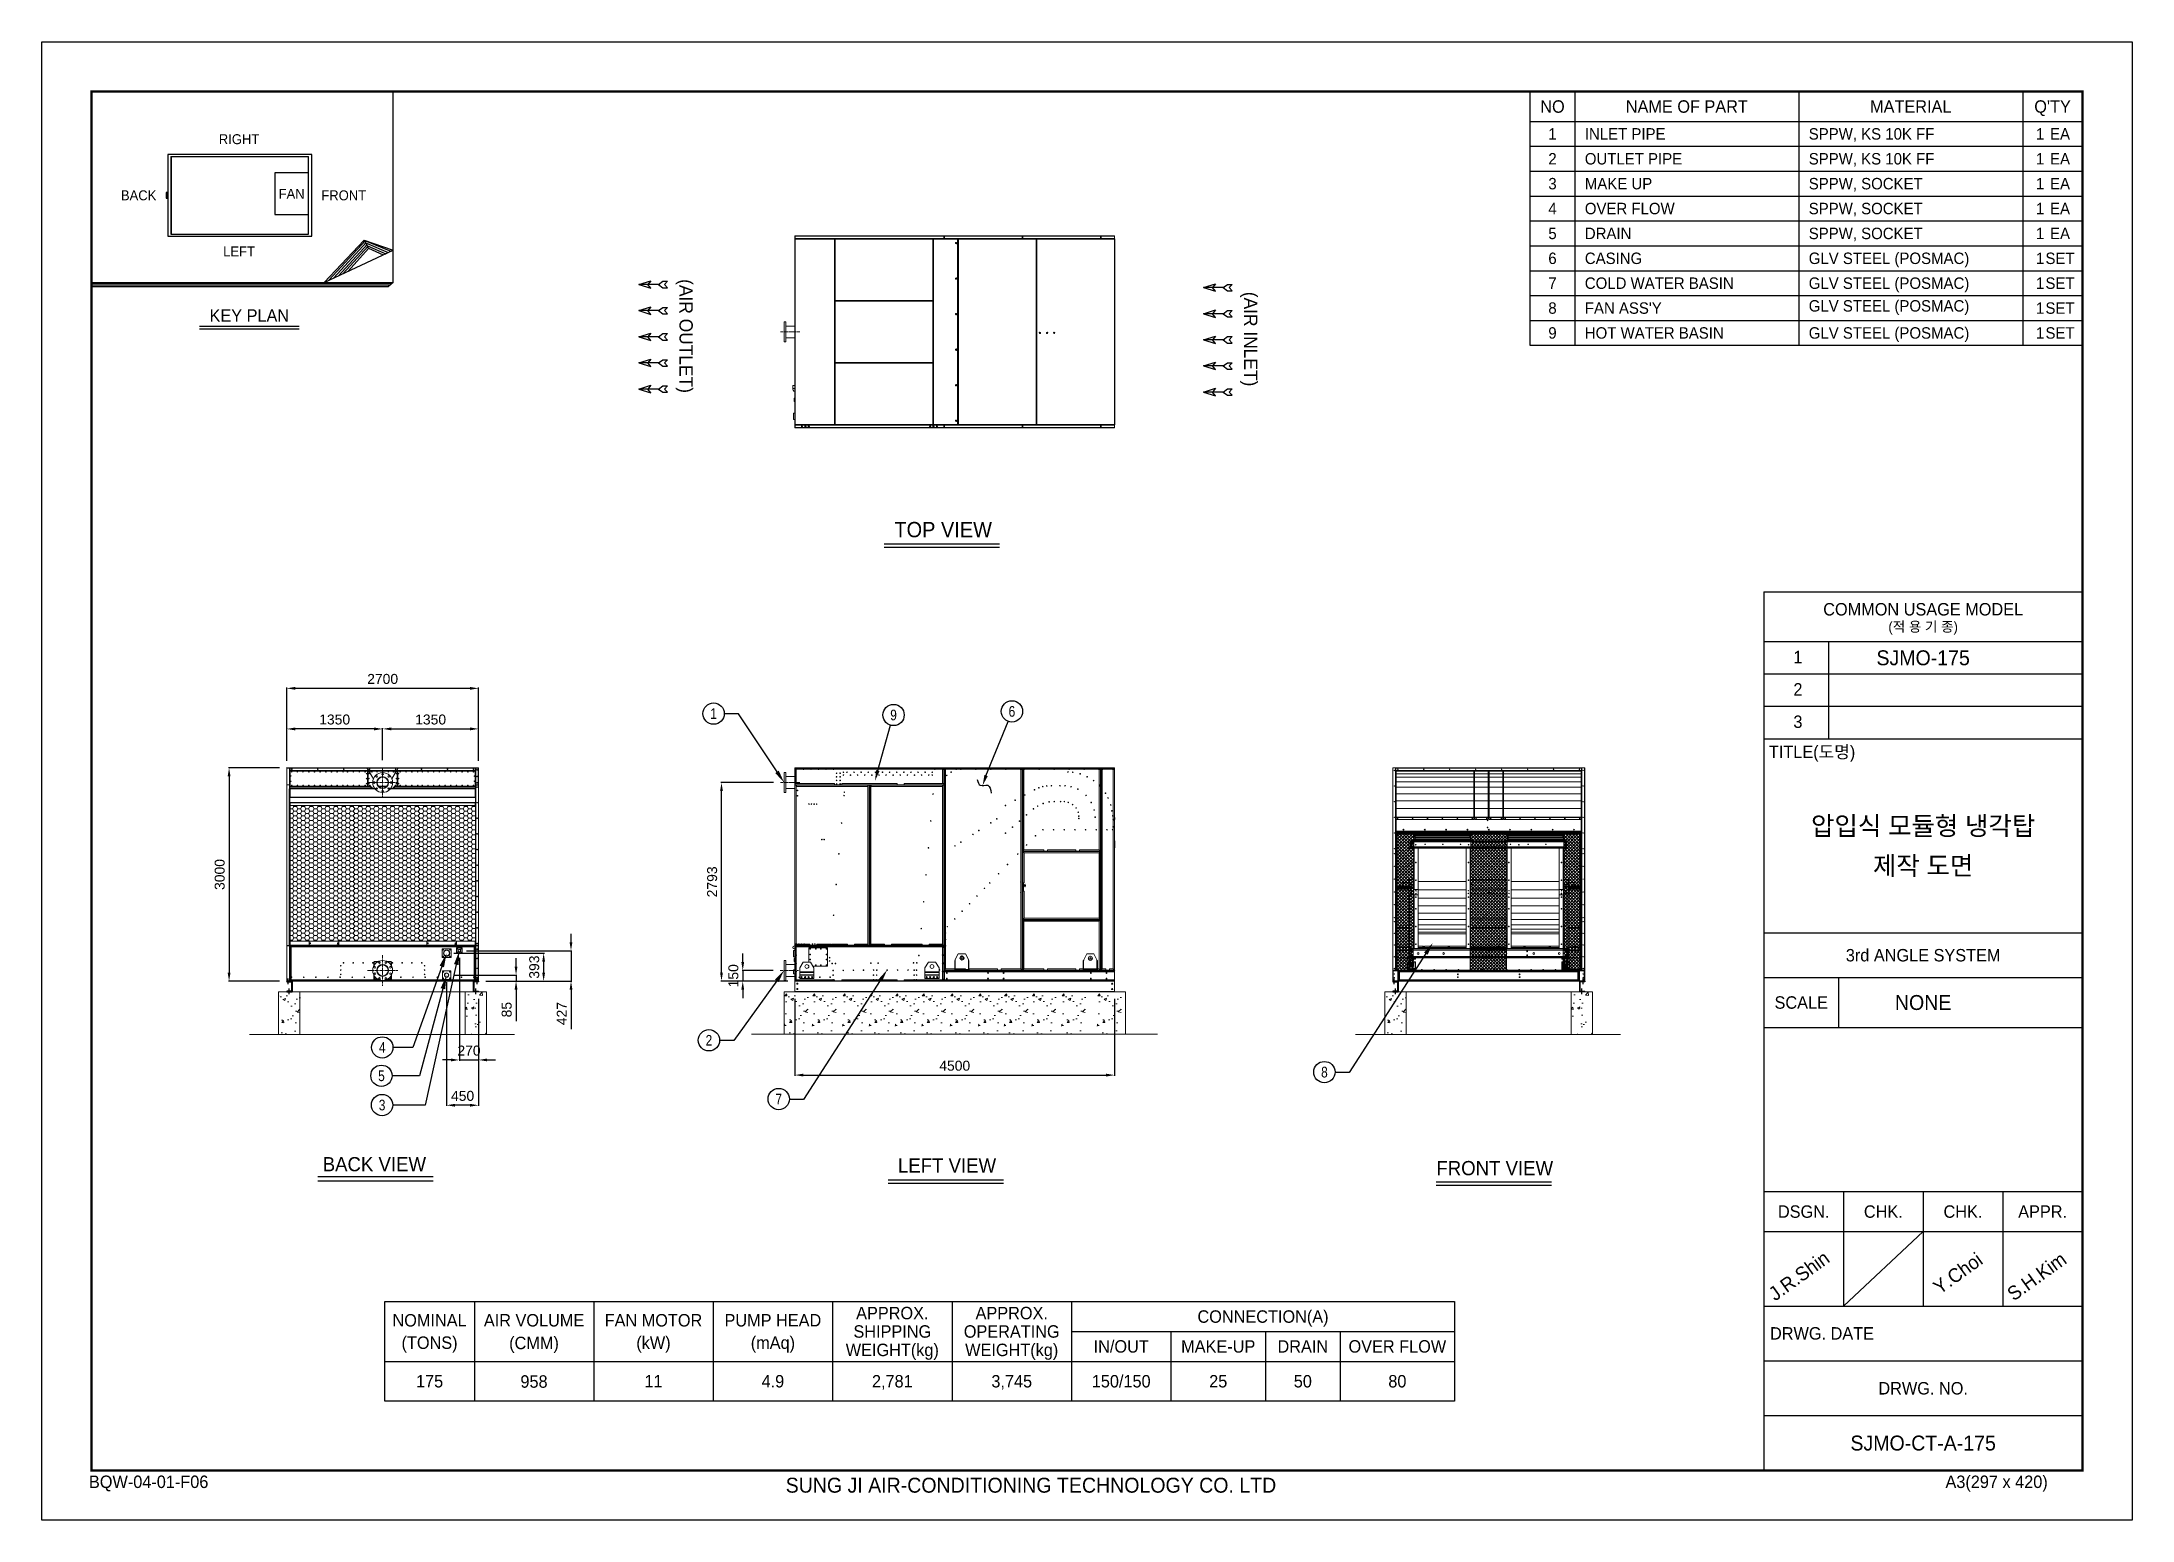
# Model space of a CAD drawing. Header units: millimetres. Extents: x 1416 to 30823, y 990 to 21785.
import ezdxf
from ezdxf import colors
from ezdxf.entities.mleader import LeaderData, LeaderLine
from ezdxf.enums import TextEntityAlignment as Align
from ezdxf.math import Vec2, Vec3

# ---------------------------------------------------------------- set-up
doc = ezdxf.new("R2010")
doc.units = ezdxf.units.MM
for name, pattern in [('CENTER', [2, 1.25, -0.25, 0.25, -0.25]), ('CENTERX2', [4, 2.5, -0.5, 0.5, -0.5]), ('DASHDOT', [18.5, 12, -3, 0.5, -3]), ('DASHED', [15, 12, -3])]:
    doc.linetypes.add(name, pattern=pattern)
for name, color, linetype in [('center', 1, 'CENTER'), ('냉각탑', 4, 'Continuous'), ('냉각탑_box', 1, 'Continuous'), ('냉각탑_dim', 1, 'Continuous'), ('냉각탑_form', 1, 'Continuous'), ('냉각탑_text', 3, 'Continuous'), ('냉각탑_기초', 23, 'Continuous')]:
    doc.layers.add(name, color=color, linetype=linetype)
doc.styles.get("Standard").update_dxf_attribs({"font": 'arial.ttf'})
doc.styles.add('돋움', font='Dotum.ttf')
doc.dimstyles.new('1.40', dxfattribs={"dimscale": 20, "dimtxt": 1.5, "dimasz": 1, "dimexe": 0.5, "dimexo": 0.5, "dimgap": 0.5, "dimtad": 1, "dimdec": 0, "dimzin": 0, "dimdsep": 46, "dimtxsty": 'Standard', "dimcen": 0, "dimclrd": 2, "dimclre": 2, "dimclrt": 3, "dimadec": 0, "dimazin": 0, "dimtfac": 1, "dimtdec": 0, "dimtmove": 0, "dimatfit": 0, "dimfxl": 1, "dimtolj": 1, "dimtzin": 0, "dimlwd": -1, "dimlwe": -1, "dimarcsym": 0})
pattern_1 = [(45, (-804834.448, -424424.915), (-22.4506403, 22.4506403), []), (135, (-804834.448, -424424.915), (-22.4506403, -22.4506403), [])]

msp = doc.modelspace()

# ---------------------------------------------------------------- texts
at = {"layer": '냉각탑_form', "style": '돋움'}
for s, height, p in [('COMMON USAGE MODEL', 175.043, (27882.7, 13803.5)), ('(적 용 기 종)', 140.03, (27882.7, 13558.5)), ('3rd ANGLE SYSTEM', 175.043, (27882.7, 8937.3)), ('SCALE', 175.04, (26167.3, 8272.1)), ('DSGN.', 175.04, (26202.3, 5331.4)), ('CHK.', 175.04, (27322.6, 5331.4)), ('CHK.', 175.04, (28442.9, 5331.4)), ('APPR.', 175.04, (29563.2, 5331.4)), ('DRWG. NO.', 175.04, (27882.7, 2845.8))]:
    msp.add_text(s, height=height, dxfattribs=at).set_placement(p, align=Align.MIDDLE_CENTER)
for s, height, p in [('1', 175, (26057.4, 13044.3)), ('2', 175, (26057.4, 12589.2)), ('3', 175, (26057.4, 12134)), ('TITLE(도명)', 175.04, (25712.6, 11710.3)), ('DRWG. DATE', 175.04, (25728.4, 3530.4)), ('BQW-04-01-F06', 175.043, (2079.6, 1442.9)), ('SUNG JI AIR-CONDITIONING TECHNOLOGY CO. LTD', 210.051, (11881.2, 1377.4)), ('A3(297 x 420)', 175.043, (28196.8, 1442.9))]:
    msp.add_text(s, height=height, dxfattribs=at).set_placement(p)
at = {"layer": '냉각탑_text', "style": '돋움'}
for s, height, p in [('NO', 175, (22668.3, 20875.3)), ('NAME OF PART', 175, (24558.3, 20875.3)), ('MATERIAL', 175, (27708.3, 20875.3)), ("Q'TY", 175, (29703.3, 20875.3)), ('RIGHT', 140, (4191.1, 20415.8)), ('1', 161, (22668.3, 20490.3)), ('1', 161, (29528.3, 20490.3)), ('EA', 161, (29808.3, 20490.3)), ('2', 161, (22668.3, 20140.3)), ('1', 161, (29528.3, 20140.3)), ('EA', 161, (29808.3, 20140.3)), ('FAN', 140, (4930.8, 19647.4)), ('3', 161, (22668.3, 19790.3)), ('1', 161, (29528.3, 19790.3)), ('EA', 161, (29808.3, 19790.3)), ('BACK', 140, (2778.4, 19626)), ('FRONT', 140, (5663.8, 19626)), ('4', 161, (22668.3, 19440.3)), ('1', 161, (29528.3, 19440.3)), ('EA', 161, (29808.3, 19440.3)), ('5', 161, (22668.3, 19090.3)), ('1', 161, (29528.3, 19090.3)), ('EA', 161, (29808.3, 19090.3)), ('LEFT', 140, (4191.1, 18837)), ('6', 161, (22668.3, 18740.3)), ('1', 161, (29528.3, 18740.3)), ('SET', 161, (29808.3, 18740.3)), ('7', 161, (22668.3, 18390.3)), ('1', 161, (29528.3, 18390.3)), ('SET', 161, (29808.3, 18390.3)), ('KEY PLAN', 175, (4335.5, 17935.3)), ('8', 161, (22668.3, 18040.3)), ('1', 161, (29528.3, 18040.3)), ('SET', 161, (29808.3, 18040.3)), ('9', 161, (22668.3, 17690.3)), ('1', 161, (29528.3, 17690.3)), ('SET', 161, (29808.3, 17690.3)), ('TOP VIEW', 214.63, (14096.7, 14924.5)), ('SJMO-175', 210.05, (27882.7, 13120.8)), ('압입식 모듈형 냉각탑', 262.5, (27882.7, 10757.4)), ('제작 도면', 262.5, (27882.7, 10197.4)), ('NONE', 210.05, (27882.7, 8272.1)), ('BACK VIEW', 199.97, (6094.7, 5998)), ('LEFT VIEW', 199.97, (14150.9, 5980)), ('FRONT VIEW', 199.97, (21856, 5942.8)), ('NOMINAL', 175, (6871, 3802.3)), ('AIR VOLUME', 175, (8341, 3802.3)), ('FAN MOTOR', 175, (10021, 3802.3)), ('PUMP HEAD', 175, (11701, 3802.3)), ('APPROX.', 175, (13381, 3903.8)), ('APPROX.', 175, (15061, 3903.8)), ('CONNECTION(A)', 175, (18596, 3854.8)), ('(TONS)', 175, (6871, 3487.3)), ('(CMM)', 175, (8340.6, 3483.6)), ('(kW)', 175, (10021, 3487.3)), ('(mAq)', 175, (11701, 3487.3)), ('SHIPPING', 175, (13381, 3644.8)), ('OPERATING', 175, (15061, 3644.8)), ('IN/OUT', 175, (16601, 3434.8)), ('WEIGHT(kg)', 175, (13381, 3385.8)), ('WEIGHT(kg)', 175, (15061, 3385.8)), ('MAKE-UP', 175, (17966, 3434.8)), ('DRAIN', 175, (19156, 3434.8)), ('OVER FLOW', 175, (20486, 3434.8)), ('175', 175, (6871, 2944.8)), ('958', 175, (8340.6, 2941.1)), ('11', 175, (10021, 2944.8)), ('4.9', 175, (11701, 2944.8)), ('2,781', 175, (13381, 2944.8)), ('3,745', 175, (15061, 2944.8)), ('150/150', 175, (16601, 2944.8)), ('25', 175, (17966, 2944.8)), ('50', 175, (19156, 2944.8)), ('80', 175, (20486, 2944.8)), ('SJMO-CT-A-175', 210.051, (27882.7, 2075.6))]:
    msp.add_text(s, height=height, dxfattribs=at).set_placement(p, align=Align.MIDDLE_CENTER)
for s, p in [('INLET PIPE', (23123.3, 20490.3)), ('SPPW, KS 10K FF', (26273.3, 20490.3)), ('OUTLET PIPE', (23123.3, 20140.3)), ('SPPW, KS 10K FF', (26273.3, 20140.3)), ('MAKE UP', (23123.3, 19790.3)), ('SPPW, SOCKET', (26273.3, 19790.3)), ('OVER FLOW', (23123.3, 19440.3)), ('SPPW, SOCKET', (26273.3, 19440.3)), ('DRAIN', (23123.3, 19090.3)), ('SPPW, SOCKET', (26273.3, 19090.3)), ('CASING', (23123.3, 18740.3)), ('GLV STEEL (POSMAC)', (26273.3, 18740.3)), ('COLD WATER BASIN', (23123.3, 18390.3)), ('GLV STEEL (POSMAC)', (26273.3, 18390.3)), ("FAN ASS'Y", (23123.3, 18040.3)), ('GLV STEEL (POSMAC)', (26273.3, 18071.1)), ('HOT WATER BASIN', (23123.3, 17690.3)), ('GLV STEEL (POSMAC)', (26273.3, 17690.3))]:
    msp.add_text(s, height=161, dxfattribs=at).set_placement(p, align=Align.MIDDLE_LEFT)
for s, p in [('(AIR OUTLET)', (10480.5, 17646.3)), ('(AIR INLET)', (18423.3, 17603.8))]:
    msp.add_text(s, height=186.667, rotation=270, dxfattribs=at).set_placement(p, align=Align.MIDDLE_CENTER)
at = {"layer": '냉각탑_text', "width": 0.8}
for s, p in [('1', (10866.4, 12336.4)), ('9', (13398.2, 12316.3)), ('6', (15063.6, 12366.8)), ('4', (6205.8, 7640)), ('2', (10801.2, 7740.6)), ('8', (19460.1, 7292.8)), ('5', (6194.6, 7241.4)), ('3', (6203.2, 6829.9)), ('7', (11783.5, 6914.3))]:
    msp.add_text(s, height=150, dxfattribs=at).set_placement(p, align=Align.MIDDLE_CENTER)
at = {"layer": '냉각탑_text', "style": '돋움'}
for s, p in [('J.R.Shin', (25800.5, 4065.2)), ('Y.Choi', (28115.9, 4158.6)), ('S.H.Kim', (29157, 4065.2))]:
    msp.add_text(s, height=196.05, rotation=35.81856, dxfattribs=at).set_placement(p)

# ---------------------------------------------------------------- blocks, each defined once
blk = doc.blocks.new('화살표 IN OUT')
at = {"layer": '냉각탑_dim'}
for p, q in [((-323, 43), (-384, 43)), ((-343, 0), (-384, 43)), ((-384, -43), (-343, 0)), ((-266, 0), (-323, 43)), ((-266, 0), (-323, -43)), ((-266, 0), (0, 0)), ((-163, 50), (-122, 0)), ((0, 0), (-163, 50)), ((-163, -50), (-122, 0)), ((0, 0), (-163, -50)), ((-323, -43), (-384, -43))]:
    blk.add_line(p, q, dxfattribs=at)
blk = doc.blocks.new('*D21')
at = {"color": 2, "transparency": 16777216}
for p, q in [((12009, 8325), (12009, 7241)), ((16509, 8325), (16509, 7241)), ((12129, 7251), (16389, 7251))]:
    blk.add_line(p, q, dxfattribs=at)
for points in [[(12129, 7271), (12129, 7231), (12009, 7251)], [(16389, 7271), (16389, 7231), (16509, 7251)]]:
    blk.add_solid(points, dxfattribs=at)
at = {"layer": 'Defpoints', "color": 0, "transparency": 16777216}
for p in [(12009, 8425), (16509, 8425), (16509, 7251)]:
    blk.add_point(p, dxfattribs=at)
at = {"color": 3, "lineweight": 5, "transparency": 16777216, "insert": (14259, 7382), "char_height": 140, "attachment_point": 5}
blk.add_mtext('\\A1;4500', dxfattribs=at)
blk = doc.blocks.new('*D22')
at = {"color": 2, "transparency": 16777216}
for p, q in [((4861, 11673), (4861, 12130)), ((6091, 12120), (4981, 12120)), ((6211, 11680), (6211, 12130))]:
    blk.add_line(p, q, dxfattribs=at)
for points in [[(4981, 12140), (4981, 12100), (4861, 12120)], [(6091, 12140), (6091, 12100), (6211, 12120)]]:
    blk.add_solid(points, dxfattribs=at)
at = {"layer": 'Defpoints', "color": 0, "transparency": 16777216}
for p in [(4861, 12120), (4861, 11573), (6211, 11580)]:
    blk.add_point(p, dxfattribs=at)
at = {"color": 3, "lineweight": 5, "transparency": 16777216, "insert": (5536, 12252), "char_height": 140, "attachment_point": 5}
blk.add_mtext('\\A1;1350', dxfattribs=at)
blk = doc.blocks.new('*D23')
at = {"color": 2, "transparency": 16777216}
for p, q in [((6211, 11680), (6211, 12131)), ((6331, 12121), (7441, 12121)), ((7561, 11673), (7561, 12131))]:
    blk.add_line(p, q, dxfattribs=at)
for points in [[(6331, 12141), (6331, 12101), (6211, 12121)], [(7441, 12141), (7441, 12101), (7561, 12121)]]:
    blk.add_solid(points, dxfattribs=at)
at = {"layer": 'Defpoints', "color": 0, "transparency": 16777216}
for p in [(7561, 12121), (6211, 11580), (7561, 11573)]:
    blk.add_point(p, dxfattribs=at)
at = {"color": 3, "lineweight": 5, "transparency": 16777216, "insert": (6886, 12252), "char_height": 140, "attachment_point": 5}
blk.add_mtext('\\A1;1350', dxfattribs=at)
blk = doc.blocks.new('*D24')
at = {"color": 2, "transparency": 16777216}
for p, q in [((4861, 11673), (4861, 12701)), ((7441, 12691), (4981, 12691)), ((7561, 11673), (7561, 12701))]:
    blk.add_line(p, q, dxfattribs=at)
for points in [[(4981, 12711), (4981, 12671), (4861, 12691)], [(7441, 12711), (7441, 12671), (7561, 12691)]]:
    blk.add_solid(points, dxfattribs=at)
at = {"layer": 'Defpoints', "color": 0, "transparency": 16777216}
for p in [(4861, 12691), (4861, 11573), (7561, 11573)]:
    blk.add_point(p, dxfattribs=at)
at = {"color": 3, "lineweight": 5, "transparency": 16777216, "insert": (6211, 12823), "char_height": 140, "attachment_point": 5}
blk.add_mtext('\\A1;2700', dxfattribs=at)
blk = doc.blocks.new('*D25')
at = {"color": 2, "transparency": 16777216}
for p, q in [((11708, 11366), (10968, 11366)), ((10978, 8693), (10978, 11246)), ((11909, 8573), (10968, 8573))]:
    blk.add_line(p, q, dxfattribs=at)
for points in [[(10958, 11246), (10998, 11246), (10978, 11366)], [(10958, 8693), (10998, 8693), (10978, 8573)]]:
    blk.add_solid(points, dxfattribs=at)
at = {"layer": 'Defpoints', "color": 0, "transparency": 16777216}
for p in [(10978, 11366), (11808, 11366), (12009, 8573)]:
    blk.add_point(p, dxfattribs=at)
at = {"color": 3, "lineweight": 5, "transparency": 16777216, "insert": (10847, 9969), "char_height": 140, "attachment_point": 5, "rotation": 90}
blk.add_mtext('\\A1;2793', dxfattribs=at)
blk = doc.blocks.new('*D26')
at = {"color": 2, "transparency": 16777216}
for p, q in [((4761, 11573), (4041, 11573)), ((4051, 11453), (4051, 8693)), ((4761, 8573), (4041, 8573))]:
    blk.add_line(p, q, dxfattribs=at)
for points in [[(4031, 11453), (4071, 11453), (4051, 11573)], [(4031, 8693), (4071, 8693), (4051, 8573)]]:
    blk.add_solid(points, dxfattribs=at)
at = {"layer": 'Defpoints', "color": 0, "transparency": 16777216}
for p in [(4861, 11573), (4051, 8573), (4861, 8573)]:
    blk.add_point(p, dxfattribs=at)
at = {"color": 3, "lineweight": 5, "transparency": 16777216, "insert": (3919, 10073), "char_height": 140, "attachment_point": 5, "rotation": 90}
blk.add_mtext('\\A1;3000', dxfattribs=at)
blk = doc.blocks.new('*D20')
at = {"color": 2, "transparency": 16777216}
for p, q in [((11277, 8843), (11277, 8963)), ((11703, 8723), (11267, 8723)), ((11913, 8573), (11267, 8573)), ((11277, 8723), (11277, 8573)), ((11277, 8453), (11277, 8333))]:
    blk.add_line(p, q, dxfattribs=at)
for points in [[(11257, 8843), (11297, 8843), (11277, 8723)], [(11257, 8453), (11297, 8453), (11277, 8573)]]:
    blk.add_solid(points, dxfattribs=at)
at = {"layer": 'Defpoints', "color": 0, "transparency": 16777216}
for p in [(11277, 8573), (11803, 8723), (12013, 8573)]:
    blk.add_point(p, dxfattribs=at)
at = {"color": 3, "lineweight": 5, "transparency": 16777216, "insert": (11146, 8648), "char_height": 140, "attachment_point": 5, "rotation": 90}
blk.add_mtext('\\A1;150', dxfattribs=at)
blk = doc.blocks.new('*D27')
at = {"color": 2, "transparency": 16777216}
for p, q in [((8861, 9120), (8861, 9240)), ((7391, 9000), (8871, 9000)), ((8861, 9000), (8861, 8573)), ((7661, 8573), (8871, 8573)), ((8861, 8453), (8861, 7898))]:
    blk.add_line(p, q, dxfattribs=at)
for points in [[(8841, 9120), (8881, 9120), (8861, 9000)], [(8841, 8453), (8881, 8453), (8861, 8573)]]:
    blk.add_solid(points, dxfattribs=at)
at = {"layer": 'Defpoints', "color": 0, "transparency": 16777216}
for p in [(7291, 9000), (7561, 8573), (8861, 8573)]:
    blk.add_point(p, dxfattribs=at)
at = {"color": 3, "lineweight": 5, "transparency": 16777216, "insert": (8731, 8116), "char_height": 140, "attachment_point": 5, "rotation": 90}
blk.add_mtext('\\A1;427', dxfattribs=at)
blk = doc.blocks.new('*D28')
at = {"color": 2, "transparency": 16777216}
for p, q in [((7291, 8900), (7291, 7454)), ((7561, 8323), (7561, 7454)), ((7171, 7464), (7051, 7464)), ((7291, 7464), (7561, 7464)), ((7681, 7464), (7801, 7464))]:
    blk.add_line(p, q, dxfattribs=at)
for points in [[(7171, 7484), (7171, 7444), (7291, 7464)], [(7681, 7484), (7681, 7444), (7561, 7464)]]:
    blk.add_solid(points, dxfattribs=at)
at = {"layer": 'Defpoints', "color": 0, "transparency": 16777216}
for p in [(7291, 9000), (7561, 8423), (7561, 7464)]:
    blk.add_point(p, dxfattribs=at)
at = {"color": 3, "lineweight": 5, "transparency": 16777216, "insert": (7426, 7595), "char_height": 140, "attachment_point": 5}
blk.add_mtext('\\A1;270', dxfattribs=at)
blk = doc.blocks.new('*D29')
at = {"color": 2, "transparency": 16777216}
for p, q in [((8088, 8778), (8088, 8898)), ((7211, 8658), (8098, 8658)), ((7661, 8573), (8098, 8573)), ((8088, 8658), (8088, 8573)), ((8088, 8453), (8088, 8011))]:
    blk.add_line(p, q, dxfattribs=at)
for points in [[(8068, 8778), (8108, 8778), (8088, 8658)], [(8068, 8453), (8108, 8453), (8088, 8573)]]:
    blk.add_solid(points, dxfattribs=at)
at = {"layer": 'Defpoints', "color": 0, "transparency": 16777216}
for p in [(7111, 8658), (7561, 8573), (8088, 8573)]:
    blk.add_point(p, dxfattribs=at)
at = {"color": 3, "lineweight": 5, "transparency": 16777216, "insert": (7956, 8172), "char_height": 140, "attachment_point": 5, "rotation": 90}
blk.add_mtext('\\A1;85', dxfattribs=at)
blk = doc.blocks.new('*D30')
at = {"color": 2, "transparency": 16777216}
for p, q in [((7211, 8966), (8486, 8966)), ((8476, 8846), (8476, 8693)), ((7661, 8573), (8486, 8573))]:
    blk.add_line(p, q, dxfattribs=at)
for points in [[(8456, 8846), (8496, 8846), (8476, 8966)], [(8456, 8693), (8496, 8693), (8476, 8573)]]:
    blk.add_solid(points, dxfattribs=at)
at = {"layer": 'Defpoints', "color": 0, "transparency": 16777216}
for p in [(7111, 8966), (7561, 8573), (8476, 8573)]:
    blk.add_point(p, dxfattribs=at)
at = {"color": 3, "lineweight": 5, "transparency": 16777216, "insert": (8344, 8770), "char_height": 140, "attachment_point": 5, "rotation": 90}
blk.add_mtext('\\A1;393', dxfattribs=at)
blk = doc.blocks.new('*D31')
at = {"color": 2, "transparency": 16777216}
for p, q in [((7111, 8558), (7111, 6817)), ((7561, 8323), (7561, 6817)), ((7441, 6827), (7231, 6827))]:
    blk.add_line(p, q, dxfattribs=at)
for points in [[(7231, 6847), (7231, 6807), (7111, 6827)], [(7441, 6847), (7441, 6807), (7561, 6827)]]:
    blk.add_solid(points, dxfattribs=at)
at = {"layer": 'Defpoints', "color": 0, "transparency": 16777216}
for p in [(7111, 8658), (7561, 8423), (7111, 6827)]:
    blk.add_point(p, dxfattribs=at)
at = {"color": 3, "lineweight": 5, "transparency": 16777216, "insert": (7336, 6958), "char_height": 140, "attachment_point": 5}
blk.add_mtext('\\A1;450', dxfattribs=at)
blk = doc.blocks.new('457536')
at = {"color": 7, "lineweight": 5}
for p, q in [((114592.520962, 89152.297332), (114550.020962, 89069.297332)), ((114692.520962, 89152.297332), (114592.520962, 89152.297332)), ((114735.020962, 89069.297332), (114692.520962, 89152.297332)), ((114542.520962, 89059.297332), (114542.520962, 88929.797332)), ((114550.020962, 88922.297332), (114735.020962, 88922.297332)), ((114742.520962, 88929.797332), (114742.520962, 89059.297332))]:
    blk.add_line(p, q, dxfattribs=at)
at = {"color": 7, "linetype": 'DASHDOT', "lineweight": 5}
for p, q in [((114642.520962, 89126.047332), (114642.520962, 89054.547332)), ((114678.270962, 89090.297332), (114606.770962, 89090.297332))]:
    blk.add_line(p, q, dxfattribs=at)
at = {"color": 7, "lineweight": 5, "ltscale": 0.09375}
for p, q in [((114542.520962, 89059.297332), (114550.020962, 89059.297332)), ((114550.020962, 88929.797332), (114542.520962, 88929.797332)), ((114550.020962, 88922.297332), (114550.020962, 88929.797332)), ((114742.520962, 89059.297332), (114735.020962, 89059.297332)), ((114735.020962, 88929.797332), (114742.520962, 88929.797332)), ((114735.020962, 88922.297332), (114735.020962, 88929.797332))]:
    blk.add_line(p, q, dxfattribs=at)
at = {"color": 7, "linetype": 'DASHED', "lineweight": 5}
for p, q in [((114548.520962, 89059.297332), (114548.520962, 88929.797332)), ((114550.020962, 88928.297332), (114735.020962, 88928.297332)), ((114736.520962, 88929.797332), (114736.520962, 89059.297332))]:
    blk.add_line(p, q, dxfattribs=at)
at = {"color": 7, "lineweight": 5, "ltscale": 0.125}
for p, q in [((114550.020962, 89059.297332), (114550.020962, 89069.297332)), ((114735.020962, 89069.297332), (114735.020962, 89059.297332))]:
    blk.add_line(p, q, dxfattribs=at)
at = {"color": 7, "linetype": 'DASHED', "lineweight": 5, "ltscale": 0.075}
for p, q in [((114558.520962, 88928.297332), (114558.520962, 88922.297332)), ((114576.520962, 88928.297332), (114576.520962, 88922.297332)), ((114608.520962, 88928.297332), (114608.520962, 88922.297332)), ((114626.520962, 88928.297332), (114626.520962, 88922.297332)), ((114658.520962, 88928.297332), (114658.520962, 88922.297332)), ((114676.520962, 88928.297332), (114676.520962, 88922.297332)), ((114708.520962, 88928.297332), (114708.520962, 88922.297332)), ((114726.520962, 88928.297332), (114726.520962, 88922.297332))]:
    blk.add_line(p, q, dxfattribs=at)
at = {"color": 7, "lineweight": 5}
blk.add_circle((114642.520962, 89090.297332), 27.5, dxfattribs=at)
blk = doc.blocks.new('1')
at = {"color": 7, "lineweight": 20, "ltscale": 0.077778}
for p, q in [((11859, 11506), (11859, 11366)), ((11881, 11506), (11881, 11366)), ((11859, 11366), (11859, 11226)), ((11881, 11366), (11881, 11226))]:
    blk.add_line(p, q, dxfattribs=at)
at = {"color": 7, "lineweight": 20, "ltscale": 0.012222}
for p, q in [((11881, 11506), (11859, 11506)), ((11881, 11226), (11859, 11226)), ((11859, 8863), (11881, 8863)), ((11859, 8583), (11881, 8583))]:
    blk.add_line(p, q, dxfattribs=at)
at = {"color": 7, "lineweight": 20, "ltscale": 0.00592}
for p, q in [((11859, 11506), (11859, 11495)), ((11859, 8583), (11859, 8593)), ((11881, 8583), (11881, 8593))]:
    blk.add_line(p, q, dxfattribs=at)
at = {"color": 7, "lineweight": 20, "ltscale": 0.149635}
for p, q in [((11859, 11495), (11859, 11226)), ((11859, 8593), (11859, 8863)), ((11881, 8593), (11881, 8863))]:
    blk.add_line(p, q, dxfattribs=at)
at = {"color": 7, "lineweight": 20, "ltscale": 0.001111}
for p, q in [((12011, 11569), (12009, 11569)), ((12013, 11553), (12013, 11551)), ((14109, 11569), (14107, 11569)), ((14109, 11534), (14111, 11534)), ((14109, 11531), (14111, 11531)), ((15211, 11570), (15213, 11570)), ((15213, 11536), (15211, 11536)), ((15213, 11533), (15211, 11533)), ((15211, 11528), (15213, 11528)), ((15211, 11528), (15213, 11528)), ((15211, 11526), (15213, 11526)), ((16313, 11570), (16315, 11570)), ((16315, 11536), (16313, 11536)), ((16315, 11533), (16313, 11533)), ((12009, 11336), (12011, 11336)), ((12013, 11355), (12013, 11353)), ((12559, 11333), (12559, 11331)), ((12570, 11333), (12570, 11331)), ((12574, 11331), (12574, 11333)), ((12576, 11331), (12576, 11333)), ((12577, 11333), (12577, 11331)), ((12673, 11333), (12673, 11331)), ((12675, 11331), (12675, 11333)), ((12677, 11331), (12677, 11333)), ((12722, 11331), (12722, 11333)), ((12724, 11331), (12724, 11333)), ((12726, 11333), (12726, 11331)), ((12728, 11333), (12728, 11331)), ((13059, 11327), (13061, 11327)), ((13059, 11300), (13061, 11300)), ((13059, 11297), (13061, 11297)), ((13061, 11279), (13059, 11279)), ((13954, 11333), (13954, 11331)), ((13956, 11331), (13956, 11333)), ((14107, 11336), (14109, 11336)), ((16313, 10774), (16315, 10774)), ((16313, 10727), (16315, 10727)), ((16315, 10726), (16313, 10726)), ((16315, 10724), (16313, 10724)), ((16315, 10724), (16313, 10724)), ((16315, 10721), (16313, 10721)), ((16315, 10685), (16313, 10685)), ((16315, 10682), (16313, 10682)), ((16315, 10568), (16313, 10568)), ((16313, 10556), (16315, 10556)), ((16313, 10555), (16315, 10555)), ((16313, 10553), (16315, 10553)), ((16315, 10552), (16313, 10552)), ((16313, 10547), (16315, 10547)), ((16315, 10545), (16313, 10545)), ((16315, 10445), (16313, 10445)), ((16513, 10532), (16511, 10532)), ((16513, 10531), (16511, 10531)), ((16511, 10462), (16513, 10462)), ((15599, 9435), (15599, 9437)), ((15604, 9435), (15604, 9437)), ((15619, 9437), (15619, 9435)), ((15679, 9435), (15679, 9437)), ((15694, 9437), (15694, 9435)), ((15699, 9437), (15699, 9435)), ((15211, 9404), (15213, 9404)), ((12011, 9069), (12009, 9069)), ((12013, 9053), (12013, 9051)), ((12159, 9073), (12159, 9075)), ((12248, 9073), (12248, 9075)), ((14109, 9069), (14107, 9069)), ((15211, 9030), (15213, 9030)), ((15211, 9025), (15213, 9025)), ((15211, 9010), (15213, 9010)), ((15213, 8920), (15211, 8920)), ((15213, 8904), (15211, 8904)), ((15213, 8900), (15211, 8900)), ((16315, 9033), (16313, 9033)), ((16315, 9031), (16313, 9031)), ((16313, 9030), (16315, 9030)), ((16313, 9025), (16315, 9025)), ((16313, 9010), (16315, 9010)), ((16315, 8920), (16313, 8920)), ((16315, 8904), (16313, 8904)), ((16315, 8900), (16313, 8900)), ((16315, 8900), (16313, 8900)), ((16315, 8895), (16313, 8895)), ((16313, 8885), (16315, 8885)), ((16313, 8880), (16315, 8880)), ((12009, 8576), (12011, 8576)), ((12013, 8595), (12013, 8593)), ((14107, 8576), (14109, 8576)), ((16315, 8745), (16313, 8745)), ((16315, 8740), (16313, 8740))]:
    blk.add_line(p, q, dxfattribs=at)
at = {"color": 7, "lineweight": 20, "ltscale": 0.010278}
for p, q in [((12009, 11569), (12009, 11551)), ((12011, 11551), (12011, 11569)), ((14106, 11551), (14106, 11569)), ((14107, 11569), (14107, 11551)), ((14109, 11551), (14109, 11569)), ((12009, 11355), (12009, 11336)), ((12011, 11336), (12011, 11355)), ((12031, 11331), (12012, 11331)), ((12012, 11329), (12031, 11329)), ((12012, 11328), (12031, 11328)), ((13056, 11331), (13038, 11331)), ((13038, 11329), (13056, 11329)), ((13038, 11328), (13056, 11328)), ((13083, 11331), (13064, 11331)), ((13064, 11329), (13083, 11329)), ((13064, 11328), (13083, 11328)), ((14106, 11331), (14088, 11331)), ((14088, 11329), (14106, 11329)), ((14088, 11328), (14106, 11328)), ((14106, 11336), (14106, 11355)), ((14107, 11355), (14107, 11336)), ((14109, 11336), (14109, 11355)), ((12009, 9069), (12009, 9051)), ((12011, 9051), (12011, 9069)), ((12031, 9077), (12012, 9077)), ((12012, 9075), (12031, 9075)), ((13056, 9077), (13038, 9077)), ((13038, 9075), (13056, 9075)), ((13083, 9077), (13064, 9077)), ((13064, 9075), (13083, 9075)), ((14106, 9077), (14088, 9077)), ((14088, 9075), (14106, 9075)), ((14106, 9051), (14106, 9069)), ((14107, 9069), (14107, 9051)), ((14109, 9051), (14109, 9069)), ((12009, 8595), (12009, 8576)), ((12011, 8576), (12011, 8595)), ((14106, 8576), (14106, 8595)), ((14107, 8595), (14107, 8576)), ((14109, 8576), (14109, 8595))]:
    blk.add_line(p, q, dxfattribs=at)
at = {"color": 7, "lineweight": 20, "ltscale": 0.001944}
for p, q in [((12009, 11551), (12013, 11551)), ((12013, 11569), (12013, 11573)), ((14106, 11569), (14106, 11573)), ((14109, 11551), (14106, 11551)), ((12009, 11355), (12013, 11355)), ((12013, 11336), (12013, 11333)), ((14109, 11355), (14106, 11355)), ((14106, 11336), (14106, 11333)), ((12009, 9051), (12013, 9051)), ((12013, 9069), (12013, 9073)), ((14106, 9069), (14106, 9073)), ((14109, 9051), (14106, 9051)), ((12009, 8595), (12013, 8595)), ((12013, 8576), (12013, 8573)), ((14109, 8595), (14106, 8595)), ((14106, 8576), (14106, 8573))]:
    blk.add_line(p, q, dxfattribs=at)
at = {"color": 7, "lineweight": 20, "ltscale": 0.108889}
for p, q in [((12009, 11551), (12009, 11355)), ((12013, 11551), (12013, 11355)), ((14089, 11551), (14089, 11355)), ((14106, 11355), (14106, 11551)), ((14109, 11355), (14109, 11551))]:
    blk.add_line(p, q, dxfattribs=at)
at = {"color": 7, "lineweight": 20, "ltscale": 0.000833333}
for p, q in [((12013, 11569), (12011, 11569)), ((14106, 11569), (14107, 11569)), ((14111, 11571), (14111, 11570)), ((14114, 11573), (14113, 11573)), ((14113, 11570), (14113, 11571)), ((14113, 11571), (14114, 11571)), ((14114, 11570), (14113, 11570)), ((15210, 11573), (15208, 11573)), ((15208, 11570), (15208, 11571)), ((15208, 11571), (15210, 11571)), ((15208, 11570), (15210, 11570)), ((15210, 11571), (15210, 11570)), ((15211, 11570), (15211, 11571)), ((15213, 11571), (15213, 11570)), ((15216, 11573), (15215, 11573)), ((15215, 11571), (15216, 11571)), ((15215, 11570), (15215, 11571)), ((15216, 11570), (15215, 11570)), ((16312, 11573), (16310, 11573)), ((16310, 11570), (16310, 11571)), ((16310, 11571), (16312, 11571)), ((16310, 11570), (16312, 11570)), ((16310, 11570), (16312, 11570)), ((16312, 11571), (16312, 11570)), ((16313, 11570), (16313, 11571)), ((16315, 11571), (16315, 11570)), ((16318, 11573), (16317, 11573)), ((16317, 11570), (16317, 11571)), ((16317, 11571), (16318, 11571)), ((16318, 11570), (16317, 11570)), ((16317, 11570), (16318, 11570)), ((16508, 11573), (16506, 11573)), ((16506, 11570), (16506, 11571)), ((16506, 11571), (16508, 11571)), ((16506, 11570), (16508, 11570)), ((16508, 11571), (16508, 11570)), ((16509, 11570), (16509, 11571)), ((12013, 11336), (12011, 11336)), ((12012, 11328), (12012, 11329)), ((13056, 11328), (13056, 11329)), ((13064, 11328), (13064, 11329)), ((14106, 11336), (14107, 11336)), ((14106, 11328), (14106, 11329)), ((15213, 10402), (15213, 10401)), ((15215, 10401), (15215, 10402)), ((15216, 10401), (15215, 10401)), ((15215, 10399), (15216, 10399)), ((15216, 10395), (15216, 10394)), ((15219, 10397), (15218, 10397)), ((15218, 10395), (15219, 10395)), ((15218, 10394), (15218, 10395)), ((15219, 10394), (15218, 10394)), ((16309, 10397), (16307, 10397)), ((16307, 10395), (16309, 10395)), ((16307, 10394), (16307, 10395)), ((16307, 10394), (16309, 10394)), ((16309, 10395), (16309, 10394)), ((16310, 10402), (16310, 10401)), ((16312, 10401), (16310, 10401)), ((16310, 10399), (16312, 10399)), ((16310, 10394), (16310, 10395)), ((16312, 10402), (16312, 10401)), ((16313, 10401), (16313, 10402)), ((15213, 9433), (15213, 9432)), ((15216, 9435), (15215, 9435)), ((15215, 9432), (15215, 9433)), ((15215, 9433), (15216, 9433)), ((15216, 9440), (15216, 9439)), ((15218, 9439), (15218, 9440)), ((15219, 9439), (15218, 9439)), ((15218, 9437), (15219, 9437)), ((16307, 9440), (16307, 9439)), ((16309, 9439), (16307, 9439)), ((16307, 9437), (16309, 9437)), ((16309, 9440), (16309, 9439)), ((16310, 9439), (16310, 9440)), ((16312, 9435), (16310, 9435)), ((16310, 9433), (16312, 9433)), ((16312, 9433), (16312, 9432)), ((16313, 9432), (16313, 9433)), ((12013, 9069), (12011, 9069)), ((12012, 9078), (12012, 9077)), ((13056, 9078), (13056, 9077)), ((13064, 9078), (13064, 9077)), ((14106, 9078), (14106, 9077)), ((14106, 9069), (14107, 9069)), ((12013, 8576), (12011, 8576)), ((14106, 8576), (14107, 8576)), ((14111, 8728), (14111, 8727)), ((14113, 8727), (14113, 8728)), ((14114, 8727), (14113, 8727)), ((14113, 8725), (14114, 8725)), ((14115, 8718), (14116, 8718)), ((14115, 8578), (14116, 8578)), ((15208, 8728), (15208, 8727)), ((15210, 8727), (15208, 8727)), ((15208, 8725), (15210, 8725)), ((15210, 8728), (15210, 8727)), ((15211, 8727), (15211, 8728)), ((15213, 8728), (15213, 8727)), ((15215, 8727), (15215, 8728)), ((15216, 8727), (15215, 8727)), ((15215, 8725), (15216, 8725)), ((16312, 8727), (16310, 8727)), ((16310, 8725), (16312, 8725)), ((16312, 8728), (16312, 8727)), ((16313, 8727), (16313, 8728)), ((16315, 8728), (16315, 8727)), ((16317, 8727), (16317, 8728)), ((16318, 8727), (16317, 8727)), ((16317, 8725), (16318, 8725)), ((16506, 8718), (16505, 8718)), ((16506, 8578), (16505, 8578)), ((16506, 8728), (16506, 8727)), ((16508, 8727), (16506, 8727)), ((16506, 8725), (16508, 8725)), ((16508, 8728), (16508, 8727)), ((16509, 8727), (16509, 8728))]:
    blk.add_line(p, q, dxfattribs=at)
at = {"color": 7, "lineweight": 20}
for p, q in [((12013, 11573), (14106, 11573)), ((12013, 11569), (14106, 11569)), ((13971, 11553), (12562, 11553)), ((14111, 11570), (14111, 8728)), ((15208, 11573), (14114, 11573)), ((14114, 11570), (14114, 8728)), ((15208, 11570), (14114, 11570)), ((14131, 11543), (14131, 9260)), ((15191, 8745), (15191, 11544)), ((15208, 8728), (15208, 11570)), ((15211, 8728), (15211, 11570)), ((15213, 11570), (15213, 10402)), ((16310, 11573), (15216, 11573)), ((16310, 11570), (15216, 11570)), ((15216, 11570), (15216, 10402)), ((15233, 11544), (15233, 10419)), ((16310, 10402), (16310, 11570)), ((16313, 10402), (16313, 11570)), ((16315, 11570), (16315, 8728)), ((16318, 11570), (16318, 8728)), ((16335, 11544), (16335, 8745)), ((16506, 8728), (16506, 11570)), ((16509, 8728), (16509, 11570)), ((12009, 9078), (12009, 11328)), ((12012, 9078), (12012, 11328)), ((14106, 11333), (12013, 11333)), ((12029, 11328), (12029, 9104)), ((12031, 11331), (13038, 11331)), ((12031, 11328), (13038, 11328)), ((12031, 11311), (13038, 11311)), ((13039, 11328), (13039, 9078)), ((13056, 11328), (13056, 9078)), ((13059, 11328), (13059, 9078)), ((13061, 11328), (13061, 9078)), ((13064, 11328), (13064, 9078)), ((13081, 9078), (13081, 11328)), ((14088, 11331), (13083, 11331)), ((14088, 11328), (13083, 11328)), ((13083, 11311), (14088, 11311)), ((14089, 11328), (14089, 9078)), ((14106, 9078), (14106, 11328)), ((14109, 9078), (14109, 11328)), ((16489, 8745), (16489, 10734)), ((15216, 10399), (16310, 10399)), ((15216, 10394), (15216, 9440)), ((16307, 10397), (15219, 10397)), ((16307, 10394), (15219, 10394)), ((15219, 10394), (15219, 9440)), ((15236, 10377), (16290, 10377)), ((16290, 10377), (16290, 9457)), ((16307, 9440), (16307, 10394)), ((16310, 9440), (16310, 10394)), ((16310, 9435), (15216, 9435)), ((16310, 9432), (15216, 9432)), ((15219, 9440), (16307, 9440)), ((15219, 9437), (16307, 9437)), ((15233, 9415), (16293, 9415)), ((16290, 9457), (15236, 9457)), ((12013, 9073), (14106, 9073)), ((12013, 9069), (14106, 9069)), ((13038, 9075), (12031, 9075)), ((14078, 9053), (12040, 9053)), ((13083, 9075), (14088, 9075)), ((14106, 8573), (12013, 8573)), ((14106, 8573), (12013, 8573)), ((14113, 8725), (16509, 8725)), ((14113, 8723), (16509, 8723)), ((14114, 8725), (15208, 8725)), ((16505, 8573), (14114, 8573)), ((16505, 8723), (14116, 8723)), ((16505, 8718), (14116, 8718)), ((14116, 8703), (16505, 8703)), ((16505, 8593), (14116, 8593)), ((14116, 8578), (16505, 8578)), ((14116, 8573), (16505, 8573)), ((15216, 8725), (16310, 8725))]:
    blk.add_line(p, q, dxfattribs=at)
at = {"color": 7, "lineweight": 20, "ltscale": 0.009167}
for p, q in [((12013, 11569), (12013, 11553)), ((14089, 11551), (14106, 11551)), ((14106, 11553), (14106, 11569)), ((12029, 11355), (12013, 11355)), ((12013, 11353), (12013, 11336)), ((12569, 11353), (12569, 11336)), ((12669, 11353), (12669, 11336)), ((13449, 11353), (13449, 11336)), ((13549, 11353), (13549, 11336)), ((14089, 11355), (14106, 11355)), ((14106, 11336), (14106, 11353)), ((12013, 9069), (12013, 9053)), ((14106, 9053), (14106, 9069)), ((12013, 8593), (12013, 8576)), ((12569, 8593), (12569, 8576)), ((12669, 8593), (12669, 8576)), ((13449, 8593), (13449, 8576)), ((13549, 8593), (13549, 8576)), ((14106, 8576), (14106, 8593))]:
    blk.add_line(p, q, dxfattribs=at)
at = {"color": 7, "lineweight": 20, "ltscale": 0.003611}
blk.add_line((12019, 11553), (12013, 11553), dxfattribs=at)
at = {"color": 7, "lineweight": 20, "ltscale": 0.003723}
blk.add_line((12013, 11551), (12020, 11551), dxfattribs=at)
at = {"color": 7, "lineweight": 20, "ltscale": 0.104444}
blk.add_line((12029, 11355), (12029, 11543), dxfattribs=at)
at = {"color": 7, "lineweight": 20, "ltscale": 0.046667}
for p, q in [((12123, 11553), (12039, 11553)), ((12227, 11553), (12143, 11553)), ((12438, 11553), (12354, 11553)), ((12542, 11553), (12458, 11553))]:
    blk.add_line(p, q, dxfattribs=at)
at = {"color": 7, "lineweight": 20, "ltscale": 0.048333}
blk.add_line((12334, 11553), (12247, 11553), dxfattribs=at)
at = {"color": 7, "lineweight": 20, "ltscale": 0.063889}
blk.add_line((14106, 11553), (13991, 11553), dxfattribs=at)
at = {"color": 7, "lineweight": 20, "ltscale": 0.003944}
blk.add_line((14106, 11573), (14113, 11573), dxfattribs=at)
at = {"color": 7, "lineweight": 20, "ltscale": 0.003056}
blk.add_line((14106, 11570), (14111, 11570), dxfattribs=at)
at = {"color": 7, "lineweight": 20, "ltscale": 0.000888889}
for p, q in [((14111, 11571), (14113, 11571)), ((14111, 11570), (14113, 11570)), ((14113, 11573), (14113, 11571)), ((14114, 11573), (14114, 11571)), ((15208, 11573), (15208, 11571)), ((15210, 11573), (15210, 11571)), ((15211, 11571), (15210, 11571)), ((15211, 11570), (15210, 11570)), ((15213, 11571), (15215, 11571)), ((15213, 11570), (15215, 11570)), ((15215, 11573), (15215, 11571)), ((15216, 11573), (15216, 11571)), ((16310, 11573), (16310, 11571)), ((16312, 11573), (16312, 11571)), ((16313, 11571), (16312, 11571)), ((16313, 11570), (16312, 11570)), ((16315, 11571), (16317, 11571)), ((16315, 11570), (16317, 11570)), ((16317, 11573), (16317, 11571)), ((16318, 11573), (16318, 11571)), ((16506, 11573), (16506, 11571)), ((16508, 11573), (16508, 11571)), ((16509, 11571), (16508, 11571)), ((16509, 11570), (16508, 11570)), ((12012, 11331), (12012, 11329)), ((13038, 11328), (13039, 11328)), ((13056, 11329), (13056, 11331)), ((13064, 11331), (13064, 11329)), ((14106, 11329), (14106, 11331)), ((16509, 10847), (16511, 10847)), ((15213, 10402), (15215, 10402)), ((15213, 10401), (15215, 10401)), ((15215, 10399), (15215, 10401)), ((15216, 10399), (15216, 10401)), ((15216, 10395), (15218, 10395)), ((15216, 10394), (15218, 10394)), ((15218, 10397), (15218, 10395)), ((15219, 10397), (15219, 10395)), ((16307, 10397), (16307, 10395)), ((16309, 10397), (16309, 10395)), ((16310, 10395), (16309, 10395)), ((16310, 10394), (16309, 10394)), ((16310, 10399), (16310, 10401)), ((16313, 10402), (16312, 10402)), ((16313, 10401), (16312, 10401)), ((16312, 10399), (16312, 10401)), ((15213, 9433), (15215, 9433)), ((15213, 9432), (15215, 9432)), ((15215, 9435), (15215, 9433)), ((15216, 9440), (15218, 9440)), ((15216, 9439), (15218, 9439)), ((15218, 9437), (15218, 9439)), ((15219, 9437), (15219, 9439)), ((16307, 9437), (16307, 9439)), ((16310, 9440), (16309, 9440)), ((16309, 9437), (16309, 9439)), ((16310, 9439), (16309, 9439)), ((16310, 9435), (16310, 9433)), ((16312, 9435), (16312, 9433)), ((16313, 9433), (16312, 9433)), ((16313, 9432), (16312, 9432)), ((12012, 9077), (12012, 9075)), ((12031, 9078), (12029, 9078)), ((13039, 9078), (13038, 9078)), ((13056, 9075), (13056, 9077)), ((13064, 9077), (13064, 9075)), ((13083, 9078), (13081, 9078)), ((14089, 9078), (14088, 9078)), ((14106, 9075), (14106, 9077)), ((14111, 8728), (14113, 8728)), ((14111, 8727), (14113, 8727)), ((14113, 8725), (14113, 8727)), ((14113, 8725), (14113, 8723)), ((14114, 8725), (14114, 8727)), ((15208, 8725), (15208, 8727)), ((15211, 8728), (15210, 8728)), ((15210, 8725), (15210, 8727)), ((15211, 8727), (15210, 8727)), ((15213, 8727), (15215, 8727)), ((15215, 8725), (15215, 8727)), ((16310, 8725), (16310, 8727)), ((16312, 8725), (16312, 8727)), ((16313, 8727), (16312, 8727)), ((16315, 8728), (16317, 8728)), ((16315, 8727), (16317, 8727)), ((16317, 8725), (16317, 8727)), ((16318, 8725), (16318, 8727)), ((16506, 8725), (16506, 8727)), ((16509, 8728), (16508, 8728)), ((16508, 8725), (16508, 8727)), ((16509, 8727), (16508, 8727)), ((16509, 8725), (16509, 8723))]:
    blk.add_line(p, q, dxfattribs=at)
at = {"color": 7, "lineweight": 20, "ltscale": 0.000833349}
for p, q in [((14113, 11570), (14114, 11570)), ((15215, 11570), (15216, 11570))]:
    blk.add_line(p, q, dxfattribs=at)
at = {"color": 7, "lineweight": 20, "ltscale": 0.001722}
for p, q in [((14114, 11570), (14114, 11573)), ((15216, 11570), (15216, 11573)), ((16318, 11570), (16318, 11573)), ((12012, 11328), (12009, 11328)), ((12031, 11328), (12031, 11331)), ((13038, 11328), (13038, 11331)), ((13056, 11328), (13059, 11328)), ((13061, 11328), (13064, 11328)), ((13083, 11331), (13083, 11328)), ((14088, 11331), (14088, 11328)), ((14109, 11328), (14106, 11328)), ((15216, 10402), (15213, 10402)), ((15216, 10402), (15216, 10399)), ((15219, 10394), (15219, 10397)), ((16310, 10402), (16313, 10402)), ((15219, 9440), (15216, 9440)), ((15216, 9432), (15216, 9435)), ((15219, 9440), (15219, 9437)), ((16307, 9440), (16310, 9440)), ((12012, 9078), (12009, 9078)), ((12031, 9078), (12031, 9075)), ((13038, 9078), (13038, 9075)), ((13056, 9078), (13059, 9078)), ((13061, 9078), (13064, 9078)), ((13083, 9075), (13083, 9078)), ((14088, 9075), (14088, 9078)), ((14109, 9078), (14106, 9078)), ((14114, 8728), (14111, 8728)), ((14114, 8728), (14114, 8725)), ((15208, 8728), (15211, 8728)), ((15216, 8728), (15213, 8728)), ((15216, 8728), (15216, 8725)), ((16310, 8728), (16313, 8728)), ((16318, 8728), (16315, 8728)), ((16318, 8728), (16318, 8725)), ((16506, 8728), (16509, 8728))]:
    blk.add_line(p, q, dxfattribs=at)
at = {"color": 7, "lineweight": 20, "ltscale": 0.007529}
blk.add_line((14124, 11560), (14114, 11570), dxfattribs=at)
blk.add_line((14124, 11560), (14114, 11570), dxfattribs=at)
at = {"color": 7, "lineweight": 20, "ltscale": 0.072222}
blk.add_line((14271, 11553), (14141, 11553), dxfattribs=at)
at = {"color": 7, "lineweight": 20, "ltscale": 0.00282}
for p, q in [((14148, 11470), (14144, 11467)), ((14209, 11514), (14204, 11511))]:
    blk.add_line(p, q, dxfattribs=at)
at = {"color": 7, "lineweight": 20, "ltscale": 0.025278}
blk.add_line((14336, 11553), (14291, 11553), dxfattribs=at)
at = {"color": 7, "lineweight": 20, "ltscale": 0.105556}
for p, q in [((14356, 11553), (14546, 11553)), ((14566, 11553), (14756, 11553)), ((14776, 11553), (14966, 11553)), ((15176, 11553), (14986, 11553)), ((15438, 11553), (15248, 11553)), ((15458, 11553), (15648, 11553)), ((15668, 11553), (15858, 11553)), ((15878, 11553), (16068, 11553)), ((16278, 11553), (16088, 11553))]:
    blk.add_line(p, q, dxfattribs=at)
at = {"color": 7, "lineweight": 20, "ltscale": 0.010045}
for p, q in [((15195, 11557), (15208, 11570)), ((15195, 11557), (15208, 11570)), ((15229, 11557), (15216, 11570)), ((15229, 11557), (15216, 11570)), ((16297, 11557), (16310, 11570)), ((16297, 11557), (16310, 11570)), ((16331, 11557), (16318, 11570)), ((16331, 11557), (16318, 11570)), ((16493, 11557), (16506, 11570)), ((16493, 11557), (16506, 11570))]:
    blk.add_line(p, q, dxfattribs=at)
at = {"color": 7, "lineweight": 20, "ltscale": 0.000833318}
blk.add_line((15208, 11570), (15210, 11570), dxfattribs=at)
at = {"color": 7, "lineweight": 20, "ltscale": 0.002889}
for p, q in [((15210, 11573), (15215, 11573)), ((16312, 11573), (16317, 11573))]:
    blk.add_line(p, q, dxfattribs=at)
at = {"color": 7, "lineweight": 20, "ltscale": 0.00315}
for p, q in [((15446, 11554), (15451, 11554)), ((15656, 11554), (15661, 11554))]:
    blk.add_line(p, q, dxfattribs=at)
at = {"color": 7, "lineweight": 20, "ltscale": 0.003136}
for p, q in [((15446, 11552), (15451, 11552)), ((15656, 11552), (15661, 11552))]:
    blk.add_line(p, q, dxfattribs=at)
at = {"color": 7, "lineweight": 20, "ltscale": 0.001812}
for p, q in [((15447, 11550), (15450, 11550)), ((15657, 11550), (15660, 11550))]:
    blk.add_line(p, q, dxfattribs=at)
at = {"color": 7, "lineweight": 20, "ltscale": 0.002485}
blk.add_line((15866, 11551), (15866, 11555), dxfattribs=at)
at = {"color": 7, "lineweight": 20, "ltscale": 0.11685}
blk.add_line((16293, 11334), (16293, 11544), dxfattribs=at)
at = {"color": 7, "lineweight": 20, "ltscale": 0.104333}
for p, q in [((16506, 11573), (16318, 11573)), ((16506, 11570), (16318, 11570)), ((16318, 8725), (16506, 8725))]:
    blk.add_line(p, q, dxfattribs=at)
at = {"color": 7, "lineweight": 20, "ltscale": 0.068889}
blk.add_line((16474, 11553), (16350, 11553), dxfattribs=at)
at = {"color": 7, "lineweight": 20, "ltscale": 0.354778}
blk.add_line((16489, 10906), (16489, 11544), dxfattribs=at)
at = {"color": 7, "lineweight": 20, "ltscale": 0.045889}
for p, q in [((11881, 11449), (11881, 11366)), ((11881, 11366), (11881, 11283))]:
    blk.add_line(p, q, dxfattribs=at)
at = {"color": 7, "lineweight": 20, "ltscale": 0.071111}
for p, q in [((12009, 11449), (11881, 11449)), ((12009, 11283), (11881, 11283)), ((12009, 8805), (11881, 8805)), ((12009, 8640), (11881, 8640))]:
    blk.add_line(p, q, dxfattribs=at)
at = {"color": 7, "lineweight": 20, "ltscale": 0.009389}
for p, q in [((12029, 11328), (12012, 11328)), ((12031, 11328), (12031, 11311)), ((13038, 11311), (13038, 11328)), ((13056, 11328), (13039, 11328)), ((13081, 11328), (13064, 11328)), ((13083, 11311), (13083, 11328)), ((14088, 11311), (14088, 11328)), ((14089, 11328), (14106, 11328)), ((15513, 10402), (15513, 10419)), ((15563, 10419), (15563, 10402)), ((15963, 10419), (15963, 10402)), ((16013, 10402), (16013, 10419)), ((12012, 9078), (12029, 9078)), ((12219, 9095), (12219, 9078)), ((12319, 9095), (12319, 9078)), ((12749, 9095), (12749, 9078)), ((12849, 9095), (12849, 9078)), ((13038, 9078), (13038, 9095)), ((13039, 9078), (13056, 9078)), ((13081, 9078), (13064, 9078)), ((13083, 9095), (13083, 9078)), ((13271, 9095), (13271, 9078)), ((13371, 9095), (13371, 9078)), ((13799, 9095), (13799, 9078)), ((13899, 9095), (13899, 9078)), ((14088, 9095), (14088, 9078)), ((14089, 9078), (14106, 9078)), ((14411, 8745), (14411, 8728)), ((14461, 8745), (14461, 8728)), ((14861, 8745), (14861, 8728)), ((14911, 8745), (14911, 8728)), ((15513, 8745), (15513, 8728)), ((15563, 8728), (15563, 8745)), ((15963, 8745), (15963, 8728)), ((16013, 8728), (16013, 8745)), ((16387, 8745), (16387, 8728)), ((16437, 8728), (16437, 8745))]:
    blk.add_line(p, q, dxfattribs=at)
at = {"color": 7, "lineweight": 20, "ltscale": 0.309167}
for p, q in [((12013, 11353), (12569, 11353)), ((12569, 11336), (12013, 11336)), ((13549, 11353), (14106, 11353)), ((14106, 11336), (13549, 11336)), ((12569, 8576), (12013, 8576)), ((14106, 8576), (13549, 8576))]:
    blk.add_line(p, q, dxfattribs=at)
at = {"color": 7, "lineweight": 20, "ltscale": 0.000888888}
for p, q in [((12029, 11328), (12031, 11328)), ((12031, 9078), (12029, 9078))]:
    blk.add_line(p, q, dxfattribs=at)
at = {"color": 7, "lineweight": 20, "ltscale": 0.055556}
for p, q in [((12669, 11336), (12569, 11336)), ((12669, 11336), (12569, 11336)), ((13549, 11336), (13449, 11336)), ((13549, 11336), (13449, 11336)), ((12319, 9078), (12219, 9078)), ((12849, 9078), (12749, 9078)), ((12849, 9078), (12749, 9078)), ((13271, 9078), (13371, 9078)), ((13371, 9078), (13271, 9078)), ((13899, 9078), (13799, 9078)), ((13989, 8841), (13889, 8841)), ((12669, 8576), (12569, 8576)), ((13549, 8576), (13449, 8576)), ((13549, 8576), (13449, 8576))]:
    blk.add_line(p, q, dxfattribs=at)
at = {"color": 7, "lineweight": 20, "ltscale": 0.433333}
for p, q in [((12669, 11353), (13449, 11353)), ((13449, 11336), (12669, 11336)), ((13449, 8576), (12669, 8576))]:
    blk.add_line(p, q, dxfattribs=at)
at = {"color": 7, "lineweight": 20, "ltscale": 0.001373}
for p, q in [((14109, 11459), (14111, 11460)), ((14111, 11427), (14109, 11426)), ((14111, 11423), (14109, 11422))]:
    blk.add_line(p, q, dxfattribs=at)
at = {"color": 7, "lineweight": 20, "ltscale": 0.001265}
for p, q in [((15211, 11195), (15213, 11197)), ((15211, 11192), (15213, 11193)), ((15211, 11150), (15213, 11151))]:
    blk.add_line(p, q, dxfattribs=at)
at = {"color": 7, "lineweight": 20, "ltscale": 0.003257}
blk.add_line((15244, 11194), (15244, 11188), dxfattribs=at)
at = {"color": 7, "lineweight": 20, "ltscale": 0.497241}
blk.add_line((16293, 10419), (16293, 11314), dxfattribs=at)
at = {"color": 7, "lineweight": 20, "ltscale": 0.001525}
for p, q in [((16315, 11331), (16313, 11333)), ((16315, 11327), (16313, 11329)), ((16315, 11276), (16313, 11278))]:
    blk.add_line(p, q, dxfattribs=at)
at = {"color": 7, "lineweight": 20, "ltscale": 0.001473}
for p, q in [((15213, 10889), (15211, 10887)), ((15213, 10885), (15211, 10883)), ((15213, 10836), (15211, 10834))]:
    blk.add_line(p, q, dxfattribs=at)
at = {"color": 7, "lineweight": 20, "ltscale": 0.021651}
blk.add_line((16489, 10854), (16489, 10893), dxfattribs=at)
at = {"color": 7, "lineweight": 20, "ltscale": 0.044669}
blk.add_line((16489, 10754), (16489, 10834), dxfattribs=at)
at = {"color": 7, "lineweight": 20, "ltscale": 0.014944}
blk.add_line((16511, 10874), (16511, 10847), dxfattribs=at)
at = {"color": 7, "lineweight": 20, "ltscale": 0.001596}
for p, q in [((15213, 10461), (15211, 10459)), ((15213, 10456), (15211, 10454)), ((15213, 10406), (15211, 10404))]:
    blk.add_line(p, q, dxfattribs=at)
at = {"color": 7, "lineweight": 20, "ltscale": 0.001632}
blk.add_line((15213, 10401), (15211, 10398), dxfattribs=at)
at = {"color": 7, "lineweight": 20, "ltscale": 0.004623}
for p, q in [((15211, 10298), (15216, 10304)), ((15211, 10292), (15216, 10298)), ((15211, 10173), (15216, 10179)), ((15211, 10173), (15216, 10179))]:
    blk.add_line(p, q, dxfattribs=at)
at = {"color": 7, "lineweight": 20, "ltscale": 0.013278}
for p, q in [((15233, 10419), (15216, 10402)), ((15216, 10402), (15233, 10419)), ((15219, 10394), (15236, 10377)), ((15236, 10377), (15219, 10394)), ((16290, 10377), (16307, 10394)), ((16307, 10394), (16290, 10377)), ((16293, 10419), (16310, 10402)), ((16310, 10402), (16293, 10419)), ((15233, 9415), (15216, 9432)), ((15216, 9432), (15233, 9415)), ((15236, 9457), (15219, 9440)), ((15219, 9440), (15236, 9457)), ((16307, 9440), (16290, 9457)), ((16290, 9457), (16307, 9440)), ((16310, 9432), (16293, 9415)), ((16293, 9415), (16310, 9432)), ((14114, 8728), (14131, 8745)), ((14131, 8745), (14114, 8728)), ((15208, 8728), (15191, 8745)), ((15191, 8745), (15208, 8728)), ((15233, 8745), (15216, 8728)), ((15216, 8728), (15233, 8745)), ((16310, 8728), (16293, 8745)), ((16293, 8745), (16310, 8728)), ((16318, 8728), (16335, 8745)), ((16335, 8745), (16318, 8728)), ((16506, 8728), (16489, 8745)), ((16489, 8745), (16506, 8728))]:
    blk.add_line(p, q, dxfattribs=at)
at = {"color": 7, "lineweight": 20, "ltscale": 0.164944}
for p, q in [((15216, 10402), (15513, 10402)), ((16013, 10402), (16310, 10402)), ((14114, 8728), (14411, 8728)), ((14911, 8728), (15208, 8728)), ((15216, 8728), (15513, 8728)), ((16013, 8728), (16310, 8728))]:
    blk.add_line(p, q, dxfattribs=at)
at = {"color": 7, "lineweight": 20, "ltscale": 0.155556}
for p, q in [((15233, 10419), (15513, 10419)), ((16013, 10419), (16293, 10419)), ((14131, 8745), (14411, 8745)), ((14911, 8745), (15191, 8745)), ((15513, 8745), (15233, 8745)), ((16293, 8745), (16013, 8745))]:
    blk.add_line(p, q, dxfattribs=at)
at = {"color": 7, "lineweight": 20, "ltscale": 0.233333}
blk.add_line((15236, 9957), (15236, 10377), dxfattribs=at)
at = {"color": 7, "lineweight": 20, "ltscale": 0.00139}
for p, q in [((15286, 10397), (15288, 10399)), ((15290, 10397), (15292, 10399)), ((15380, 10397), (15381, 10399)), ((15380, 10397), (15381, 10399))]:
    blk.add_line(p, q, dxfattribs=at)
at = {"color": 7, "lineweight": 20, "ltscale": 0.027778}
for p, q in [((15513, 10402), (15563, 10402)), ((15513, 10402), (15563, 10402)), ((15963, 10402), (16013, 10402)), ((15963, 10402), (16013, 10402)), ((14411, 8728), (14461, 8728)), ((14411, 8728), (14461, 8728)), ((14861, 8728), (14911, 8728)), ((15513, 8728), (15563, 8728)), ((15513, 8728), (15563, 8728)), ((15963, 8728), (16013, 8728)), ((15963, 8728), (16013, 8728)), ((16387, 8728), (16437, 8728))]:
    blk.add_line(p, q, dxfattribs=at)
at = {"color": 7, "lineweight": 20, "ltscale": 0.222222}
for p, q in [((15563, 10419), (15963, 10419)), ((15563, 10402), (15963, 10402)), ((14461, 8745), (14861, 8745)), ((14461, 8728), (14861, 8728)), ((15963, 8745), (15563, 8745)), ((15563, 8728), (15963, 8728))]:
    blk.add_line(p, q, dxfattribs=at)
at = {"color": 7, "lineweight": 20, "ltscale": 0.000722222}
blk.add_line((16509, 10531), (16511, 10531), dxfattribs=at)
at = {"color": 7, "lineweight": 20, "ltscale": 0.001833}
for p, q in [((16513, 10531), (16509, 10531)), ((16513, 10462), (16509, 10462))]:
    blk.add_line(p, q, dxfattribs=at)
at = {"color": 7, "lineweight": 20, "ltscale": 0.006389}
for p, q in [((16511, 10543), (16511, 10532)), ((16511, 10462), (16511, 10450)), ((16513, 10543), (16513, 10532)), ((16513, 10462), (16513, 10450))]:
    blk.add_line(p, q, dxfattribs=at)
at = {"color": 7, "lineweight": 20, "ltscale": 0.002333}
for p, q in [((16513, 10527), (16513, 10531)), ((16513, 10462), (16513, 10467))]:
    blk.add_line(p, q, dxfattribs=at)
at = {"color": 7, "lineweight": 20, "ltscale": 0.038}
blk.add_line((16513, 10462), (16513, 10531), dxfattribs=at)
at = {"color": 7, "lineweight": 20, "ltscale": 0.005556}
for p, q in [((16513, 10517), (16513, 10527)), ((16513, 10507), (16513, 10517)), ((16513, 10497), (16513, 10507)), ((16513, 10487), (16513, 10497)), ((16513, 10477), (16513, 10487)), ((16513, 10467), (16513, 10477)), ((15226, 9957), (15236, 9957)), ((15236, 9837), (15226, 9837)), ((15211, 9564), (15216, 9555)), ((15211, 9564), (15216, 9555)), ((12559, 8593), (12569, 8593)), ((14720, 8725), (14710, 8725)), ((14963, 8725), (14953, 8725)), ((16167, 8725), (16157, 8725)), ((16410, 8725), (16400, 8725))]:
    blk.add_line(p, q, dxfattribs=at)
at = {"color": 7, "lineweight": 20, "ltscale": 0.002778}
for p, q in [((15216, 9863), (15211, 9863)), ((15216, 9858), (15211, 9858)), ((15211, 9838), (15216, 9838)), ((15216, 9788), (15211, 9788)), ((16310, 9935), (16315, 9935)), ((16315, 9933), (16310, 9933)), ((16310, 9933), (16315, 9933)), ((16315, 9932), (16310, 9932)), ((16315, 9863), (16310, 9863)), ((16315, 9858), (16310, 9858)), ((16310, 9838), (16315, 9838)), ((16315, 9788), (16310, 9788))]:
    blk.add_line(p, q, dxfattribs=at)
at = {"color": 7, "lineweight": 20, "ltscale": 0.066667}
blk.add_line((15226, 9957), (15226, 9837), dxfattribs=at)
at = {"color": 7, "lineweight": 20, "ltscale": 0.211111}
blk.add_line((15236, 9457), (15236, 9837), dxfattribs=at)
at = {"color": 7, "lineweight": 20, "ltscale": 0.003928}
blk.add_line((15216, 9471), (15211, 9476), dxfattribs=at)
at = {"color": 7, "lineweight": 20, "ltscale": 0.391}
for p, q in [((15213, 9432), (15213, 8728)), ((15216, 9432), (15216, 8728)), ((16310, 8728), (16310, 9432)), ((16313, 8728), (16313, 9432))]:
    blk.add_line(p, q, dxfattribs=at)
at = {"color": 7, "lineweight": 20, "ltscale": 0.000251392}
for p, q in [((15216, 9435), (15216, 9435)), ((15213, 8728), (15214, 8728)), ((15216, 8725), (15216, 8725)), ((16313, 8728), (16313, 8728))]:
    blk.add_line(p, q, dxfattribs=at)
at = {"color": 7, "lineweight": 20, "ltscale": 0.372222}
for p, q in [((15233, 8745), (15233, 9415)), ((16293, 9415), (16293, 8745))]:
    blk.add_line(p, q, dxfattribs=at)
at = {"color": 7, "lineweight": 20, "ltscale": 0.001571}
blk.add_line((15252, 9435), (15250, 9437), dxfattribs=at)
at = {"color": 7, "lineweight": 20, "ltscale": 0.002222}
blk.add_line((15284, 9437), (15280, 9435), dxfattribs=at)
blk.add_line((15284, 9437), (15280, 9435), dxfattribs=at)
at = {"color": 7, "lineweight": 20, "ltscale": 0.001283}
blk.add_line((15284, 9437), (15286, 9435), dxfattribs=at)
blk.add_line((15284, 9437), (15286, 9435), dxfattribs=at)
at = {"color": 7, "lineweight": 20, "ltscale": 0.038889}
for p, q in [((14131, 9240), (14131, 9170)), ((14131, 9150), (14131, 9080))]:
    blk.add_line(p, q, dxfattribs=at)
at = {"color": 7, "lineweight": 20, "ltscale": 0.02475}
for p, q in [((11993, 9003), (11993, 8958)), ((11993, 8958), (11993, 8913))]:
    blk.add_line(p, q, dxfattribs=at)
at = {"color": 7, "lineweight": 20, "ltscale": 0.008889}
for p, q in [((12009, 9003), (11993, 9003)), ((12009, 8913), (11993, 8913))]:
    blk.add_line(p, q, dxfattribs=at)
at = {"color": 7, "lineweight": 20, "ltscale": 0.011861}
blk.add_line((11998, 8850), (11998, 8892), dxfattribs=at)
at = {"color": 7, "lineweight": 20, "ltscale": 0.006222}
for p, q in [((11998, 8892), (12009, 8892)), ((11998, 8850), (12009, 8850))]:
    blk.add_line(p, q, dxfattribs=at)
at = {"color": 7, "lineweight": 20, "ltscale": 0.003333}
for p, q in [((12009, 9068), (12003, 9068)), ((12009, 9025), (12003, 9025))]:
    blk.add_line(p, q, dxfattribs=at)
at = {"color": 7, "lineweight": 20, "ltscale": 0.011818}
blk.add_line((12009, 9102), (12008, 9081), dxfattribs=at)
at = {"color": 7, "lineweight": 20, "ltscale": 0.001034}
blk.add_line((12008, 9081), (12009, 9080), dxfattribs=at)
at = {"color": 7, "lineweight": 20, "ltscale": 0.253333}
for p, q in [((12009, 9051), (12009, 8595)), ((12013, 9051), (12013, 8595)), ((14106, 8595), (14106, 9051)), ((14109, 8595), (14109, 9051))]:
    blk.add_line(p, q, dxfattribs=at)
at = {"color": 7, "lineweight": 20, "ltscale": 0.004167}
for p, q in [((12020, 9053), (12013, 9053)), ((14106, 9053), (14098, 9053)), ((12013, 8593), (12020, 8593)), ((14098, 8593), (14106, 8593))]:
    blk.add_line(p, q, dxfattribs=at)
at = {"color": 7, "lineweight": 20, "ltscale": 0.004279}
for p, q in [((12013, 9051), (12021, 9051)), ((14106, 9051), (14098, 9051)), ((12013, 8595), (12021, 8595)), ((14106, 8595), (14098, 8595))]:
    blk.add_line(p, q, dxfattribs=at)
at = {"color": 7, "lineweight": 20, "ltscale": 0.004182}
blk.add_line((12029, 9086), (12029, 9078), dxfattribs=at)
at = {"color": 7, "lineweight": 20, "ltscale": 0.052833}
for p, q in [((12029, 8948), (12029, 9043)), ((12029, 8833), (12029, 8928)), ((14089, 9043), (14089, 8948)), ((14089, 8928), (14089, 8833)), ((12029, 8718), (12029, 8813)), ((12029, 8603), (12029, 8698)), ((14089, 8813), (14089, 8718)), ((14089, 8698), (14089, 8603))]:
    blk.add_line(p, q, dxfattribs=at)
at = {"color": 7, "lineweight": 20, "ltscale": 0.003143}
blk.add_line((12029, 8826), (12029, 8820), dxfattribs=at)
at = {"color": 7, "lineweight": 20, "ltscale": 0.003933}
blk.add_line((12031, 9085), (12031, 9078), dxfattribs=at)
at = {"color": 7, "lineweight": 20, "ltscale": 0.104667}
for p, q in [((12219, 9078), (12031, 9078)), ((12849, 9095), (13038, 9095)), ((13038, 9078), (12849, 9078)), ((13271, 9095), (13083, 9095)), ((13083, 9078), (13271, 9078)), ((14088, 9095), (13899, 9095)), ((13899, 9078), (14088, 9078))]:
    blk.add_line(p, q, dxfattribs=at)
at = {"color": 7, "lineweight": 20, "ltscale": 0.008333}
for p, q in [((12043, 9095), (12058, 9095)), ((12116, 9095), (12131, 9095)), ((13698, 8593), (13713, 8593))]:
    blk.add_line(p, q, dxfattribs=at)
at = {"color": 7, "lineweight": 20, "ltscale": 0.010222}
blk.add_line((12078, 9095), (12096, 9095), dxfattribs=at)
at = {"color": 7, "lineweight": 20, "ltscale": 0.053832}
for p, q in [((12129, 8841), (12079, 8758)), ((13889, 8841), (13839, 8758)), ((13989, 8841), (14039, 8758))]:
    blk.add_line(p, q, dxfattribs=at)
at = {"color": 7, "lineweight": 20, "ltscale": 0.044444}
blk.add_line((12229, 8841), (12129, 8841), dxfattribs=at)
at = {"color": 7, "lineweight": 20, "ltscale": 0.037841}
blk.add_line((12151, 9095), (12219, 9095), dxfattribs=at)
at = {"color": 7, "lineweight": 20, "ltscale": 0.144444}
for p, q in [((12209, 9043), (12469, 9043)), ((12209, 9043), (12209, 8841)), ((12469, 8783), (12469, 9043)), ((12469, 8783), (12264, 8783))]:
    blk.add_line(p, q, dxfattribs=at)
at = {"color": 7, "lineweight": 20, "ltscale": 0.016214}
blk.add_line((12229, 8841), (12279, 8758), dxfattribs=at)
at = {"color": 7, "lineweight": 20, "ltscale": 0.106316}
blk.add_line((12319, 9095), (12511, 9095), dxfattribs=at)
at = {"color": 7, "lineweight": 20, "ltscale": 0.238889}
blk.add_line((12749, 9078), (12319, 9078), dxfattribs=at)
at = {"color": 7, "lineweight": 20, "ltscale": 9.6213e-07}
blk.add_line((12494, 8857), (12494, 8857), dxfattribs=at)
at = {"color": 7, "lineweight": 20, "ltscale": 0.001115}
for p, q in [((12502, 9073), (12503, 9075)), ((12529, 9073), (12529, 9075)), ((12533, 9073), (12533, 9075)), ((12533, 9073), (12533, 9075)), ((13143, 9075), (13143, 9073)), ((13143, 9073), (13143, 9075)), ((13753, 9073), (13753, 9075)), ((13756, 9073), (13756, 9075)), ((13783, 9073), (13783, 9075))]:
    blk.add_line(p, q, dxfattribs=at)
at = {"color": 7, "lineweight": 20, "ltscale": 0.004483}
for p, q in [((12511, 9095), (12511, 9087)), ((12527, 9087), (12527, 9095))]:
    blk.add_line(p, q, dxfattribs=at)
at = {"color": 7, "lineweight": 20, "ltscale": 0.123684}
blk.add_line((12527, 9095), (12749, 9095), dxfattribs=at)
at = {"color": 7, "lineweight": 20, "ltscale": 0.237778}
for p, q in [((13799, 9095), (13371, 9095)), ((13371, 9078), (13799, 9078))]:
    blk.add_line(p, q, dxfattribs=at)
at = {"color": 7, "lineweight": 20, "ltscale": 0.174969}
blk.add_line((14131, 9060), (14131, 8745), dxfattribs=at)
at = {"color": 7, "lineweight": 20, "ltscale": 0.016806}
for p, q in [((11990, 8704), (11990, 8734)), ((11990, 8674), (11990, 8704))]:
    blk.add_line(p, q, dxfattribs=at)
at = {"color": 7, "lineweight": 20, "ltscale": 0.010667}
for p, q in [((11990, 8734), (12009, 8734)), ((11990, 8674), (12009, 8674))]:
    blk.add_line(p, q, dxfattribs=at)
at = {"color": 0, "lineweight": 20}
for p, q in [((12009, 8425), (12009, 8573)), ((12013, 8573), (12009, 8573)), ((14106, 8573), (14114, 8573)), ((16505, 8573), (16509, 8573)), ((16509, 8425), (16509, 8573)), ((16509, 8425), (12009, 8425))]:
    blk.add_line(p, q, dxfattribs=at)
at = {"color": 7, "lineweight": 20, "ltscale": 0.277222}
blk.add_line((12040, 8593), (12539, 8593), dxfattribs=at)
at = {"color": 7, "lineweight": 20, "ltscale": 0.031187}
for p, q in [((12079, 8702), (12079, 8758)), ((12279, 8702), (12279, 8758)), ((13839, 8702), (13839, 8758)), ((14039, 8702), (14039, 8758))]:
    blk.add_line(p, q, dxfattribs=at)
at = {"color": 7, "lineweight": 20, "ltscale": 0.003919}
for p, q in [((12079, 8695), (12079, 8702)), ((12279, 8702), (12279, 8695)), ((13839, 8695), (13839, 8702)), ((14039, 8702), (14039, 8695))]:
    blk.add_line(p, q, dxfattribs=at)
at = {"color": 7, "lineweight": 20, "ltscale": 0.111111}
for p, q in [((12279, 8702), (12079, 8702)), ((12279, 8695), (12079, 8695)), ((12279, 8660), (12079, 8660)), ((12279, 8656), (12079, 8656)), ((12079, 8610), (12279, 8610)), ((14039, 8702), (13839, 8702)), ((14039, 8695), (13839, 8695)), ((14039, 8660), (13839, 8660)), ((14039, 8656), (13839, 8656)), ((13839, 8610), (14039, 8610))]:
    blk.add_line(p, q, dxfattribs=at)
at = {"color": 7, "lineweight": 20, "ltscale": 0.019545}
for p, q in [((12079, 8660), (12079, 8695)), ((12279, 8660), (12279, 8695)), ((13839, 8660), (13839, 8695)), ((14039, 8660), (14039, 8695))]:
    blk.add_line(p, q, dxfattribs=at)
at = {"color": 7, "lineweight": 20, "ltscale": 0.001959}
for p, q in [((12079, 8656), (12079, 8660)), ((12279, 8660), (12279, 8656)), ((13839, 8656), (13839, 8660)), ((14039, 8660), (14039, 8656))]:
    blk.add_line(p, q, dxfattribs=at)
at = {"color": 7, "lineweight": 20, "ltscale": 0.025612}
for p, q in [((12079, 8656), (12079, 8610)), ((12279, 8656), (12279, 8610)), ((13839, 8656), (13839, 8610)), ((14039, 8656), (14039, 8610))]:
    blk.add_line(p, q, dxfattribs=at)
at = {"color": 7, "lineweight": 20, "ltscale": 0.243333}
blk.add_line((12669, 8593), (13107, 8593), dxfattribs=at)
at = {"color": 7, "lineweight": 20, "ltscale": 0.013333}
blk.add_line((13127, 8593), (13151, 8593), dxfattribs=at)
at = {"color": 7, "lineweight": 20, "ltscale": 0.154444}
blk.add_line((13171, 8593), (13449, 8593), dxfattribs=at)
at = {"color": 7, "lineweight": 20, "ltscale": 0.071389}
blk.add_line((13549, 8593), (13678, 8593), dxfattribs=at)
at = {"color": 7, "lineweight": 20, "ltscale": 0.191944}
blk.add_line((13733, 8593), (14078, 8593), dxfattribs=at)
at = {"color": 7, "lineweight": 20, "ltscale": 0.001778}
for p, q in [((14111, 8718), (14115, 8718)), ((14111, 8578), (14115, 8578)), ((16509, 8718), (16506, 8718)), ((16509, 8578), (16506, 8578))]:
    blk.add_line(p, q, dxfattribs=at)
at = {"color": 7, "lineweight": 20, "ltscale": 0.078111}
for p, q in [((14111, 8578), (14111, 8718)), ((14115, 8578), (14115, 8718)), ((16505, 8718), (16505, 8578)), ((16506, 8718), (16506, 8578)), ((16509, 8718), (16509, 8578))]:
    blk.add_line(p, q, dxfattribs=at)
at = {"color": 7, "lineweight": 20, "ltscale": 0.002611}
for p, q in [((14116, 8723), (14116, 8718)), ((14116, 8573), (14116, 8578)), ((16505, 8723), (16505, 8718)), ((16505, 8573), (16505, 8578))]:
    blk.add_line(p, q, dxfattribs=at)
at = {"color": 7, "lineweight": 20, "ltscale": 0.0085}
for p, q in [((14116, 8718), (14116, 8703)), ((14116, 8593), (14116, 8578)), ((16505, 8703), (16505, 8718)), ((16505, 8578), (16505, 8593))]:
    blk.add_line(p, q, dxfattribs=at)
at = {"color": 7, "lineweight": 20, "ltscale": 0.061111}
blk.add_line((14116, 8703), (14116, 8593), dxfattribs=at)
at = {"color": 7, "lineweight": 20, "ltscale": 0.000222136}
for p, q in [((14710, 8725), (14710, 8725)), ((14963, 8725), (14963, 8725)), ((16410, 8725), (16410, 8725))]:
    blk.add_line(p, q, dxfattribs=at)
at = {"color": 7, "lineweight": 20, "ltscale": 0.129444}
for p, q in [((14953, 8725), (14720, 8725)), ((16400, 8725), (16167, 8725))]:
    blk.add_line(p, q, dxfattribs=at)
at = {"color": 7, "lineweight": 20, "ltscale": 0.00022214}
for p, q in [((14720, 8725), (14720, 8725)), ((14953, 8725), (14953, 8725)), ((16400, 8725), (16400, 8725))]:
    blk.add_line(p, q, dxfattribs=at)
at = {"color": 7, "lineweight": 20, "ltscale": 0.006061}
for p, q in [((14942, 8685), (14952, 8685)), ((16168, 8685), (16179, 8685))]:
    blk.add_line(p, q, dxfattribs=at)
at = {"color": 7, "lineweight": 20, "ltscale": 0.00606}
for p, q in [((14952, 8610), (14942, 8610)), ((16179, 8610), (16168, 8610))]:
    blk.add_line(p, q, dxfattribs=at)
at = {"color": 7, "lineweight": 20, "ltscale": 0.000222146}
blk.add_line((16157, 8725), (16157, 8725), dxfattribs=at)
at = {"color": 7, "lineweight": 20, "ltscale": 0.000222151}
blk.add_line((16167, 8725), (16167, 8725), dxfattribs=at)
at = {"color": 7, "lineweight": 20, "ltscale": 0.038278}
for p, q in [((16318, 8728), (16387, 8728)), ((16437, 8728), (16506, 8728))]:
    blk.add_line(p, q, dxfattribs=at)
at = {"color": 7, "lineweight": 20, "ltscale": 0.028889}
for p, q in [((16335, 8745), (16387, 8745)), ((16437, 8745), (16489, 8745))]:
    blk.add_line(p, q, dxfattribs=at)
at = {"color": 7, "lineweight": 20}
for centre, radius in [((12029, 11553), 4.5), ((12029, 11553), 3), ((12133, 11553), 4.5), ((12133, 11553), 3), ((12237, 11553), 4.5), ((12237, 11553), 3), ((12344, 11553), 4.5), ((12344, 11553), 3), ((12448, 11553), 4.5), ((12448, 11553), 3), ((12552, 11553), 4.5), ((12552, 11553), 3), ((12597, 11496), 4.5), ((12597, 11496), 3), ((12648, 11496), 4.5), ((12648, 11496), 3), ((12693, 11511), 4.5), ((12693, 11471), 4.5), ((12693, 11511), 3), ((12693, 11471), 3), ((12743, 11511), 4.5), ((12743, 11511), 3), ((12793, 11471), 4.5), ((12793, 11471), 3), ((12843, 11511), 4.5), ((12843, 11511), 3), ((12893, 11471), 4.5), ((12893, 11471), 3), ((12943, 11511), 4.5), ((12943, 11511), 3), ((12993, 11471), 4.5), ((12993, 11471), 3), ((13043, 11511), 4.5), ((13043, 11511), 3), ((13093, 11471), 4.5), ((13093, 11471), 3), ((13143, 11511), 4.5), ((13143, 11511), 3), ((13193, 11471), 4.5), ((13193, 11471), 3), ((13243, 11511), 4.5), ((13243, 11511), 3), ((13293, 11471), 4.5), ((13293, 11471), 3), ((13343, 11511), 4.5), ((13343, 11511), 3), ((13393, 11471), 4.5), ((13393, 11471), 3), ((13443, 11511), 4.5), ((13443, 11511), 3), ((13493, 11471), 4.5), ((13493, 11471), 3), ((13543, 11511), 4.5), ((13543, 11511), 3), ((13593, 11471), 4.5), ((13593, 11471), 3), ((13643, 11511), 4.5), ((13643, 11511), 3), ((13693, 11471), 4.5), ((13693, 11471), 3), ((13743, 11511), 4.5), ((13743, 11511), 3), ((13793, 11471), 4.5), ((13793, 11471), 3), ((13843, 11511), 4.5), ((13843, 11511), 3), ((13893, 11471), 4.5), ((13893, 11471), 3), ((13943, 11511), 4.5), ((13943, 11471), 4.5), ((13943, 11511), 3), ((13943, 11471), 3), ((13981, 11553), 4.5), ((13981, 11553), 3), ((14131, 11553), 4.5), ((14131, 11553), 3), ((14147, 11467), 4.5), ((14147, 11467), 3), ((14207, 11512), 4.5), ((14207, 11512), 3), ((14281, 11553), 4.5), ((14281, 11553), 3), ((14346, 11553), 4.5), ((14346, 11553), 3), ((14556, 11553), 4.5), ((14556, 11553), 3), ((14766, 11553), 4.5), ((14766, 11553), 3), ((14976, 11553), 4.5), ((14976, 11553), 3), ((15186, 11553), 4.5), ((15186, 11553), 3), ((15238, 11553), 4.5), ((15238, 11553), 3), ((15448, 11553), 4.5), ((15448, 11553), 3), ((15658, 11553), 4.5), ((15658, 11553), 3), ((15852, 11515), 4.5), ((15852, 11515), 3), ((15868, 11553), 4.5), ((15868, 11553), 3), ((15919, 11510), 4.5), ((15919, 11510), 3), ((16023, 11488), 4.5), ((16023, 11488), 3), ((16078, 11553), 4.5), ((16078, 11553), 3), ((16288, 11553), 4.5), ((16288, 11553), 3), ((16340, 11553), 4.5), ((16340, 11553), 3), ((16484, 11553), 4.5), ((16484, 11553), 3), ((12047, 11256), 4.5), ((12047, 11181), 4.5), ((12597, 11446), 4.5), ((12597, 11396), 4.5), ((12597, 11346), 4.5), ((12597, 11446), 3), ((12597, 11396), 3), ((12597, 11346), 3), ((12648, 11446), 4.5), ((12648, 11396), 4.5), ((12648, 11346), 4.5), ((12648, 11446), 3), ((12648, 11396), 3), ((12648, 11346), 3), ((12702, 11183), 4.5), ((12706, 11229), 4.5), ((13954, 11204), 4.5), ((13954, 11204), 3), ((15245, 11191), 4.5), ((15245, 11191), 3), ((15381, 11265), 4.5), ((15381, 11265), 3), ((15442, 11293), 4.5), ((15442, 11293), 3), ((15497, 11309), 4.5), ((15497, 11309), 3), ((15553, 11319), 4.5), ((15553, 11319), 3), ((15619, 11321), 4.5), ((15619, 11321), 3), ((15739, 11321), 4.5), ((15739, 11321), 3), ((15811, 11321), 4.5), ((15811, 11321), 3), ((15895, 11308), 4.5), ((15895, 11308), 3), ((15992, 11273), 4.5), ((15992, 11273), 3), ((16107, 11186), 4.5), ((16107, 11186), 3), ((16122, 11448), 4.5), ((16122, 11448), 3), ((16213, 11393), 4.5), ((16213, 11393), 3), ((16294, 11324), 4.5), ((16294, 11324), 3), ((16380, 11215), 4.5), ((16380, 11215), 3), ((12208, 11064), 4.5), ((12243, 11064), 4.5), ((12282, 11064), 4.5), ((12317, 11064), 4.5), ((14972, 11043), 4.5), ((14972, 11043), 3), ((15109, 11117), 4.5), ((15109, 11117), 3), ((15268, 10911), 4.5), ((15268, 10911), 3), ((15366, 10996), 4.5), ((15366, 10996), 3), ((15426, 11035), 4.5), ((15426, 11035), 3), ((15504, 11072), 4.5), ((15504, 11072), 3), ((15587, 11093), 4.5), ((15587, 11093), 3), ((15659, 11098), 4.5), ((15659, 11098), 3), ((15749, 11098), 4.5), ((15749, 11098), 3), ((15801, 11098), 4.5), ((15801, 11098), 3), ((15856, 11087), 4.5), ((15856, 11087), 3), ((15917, 11056), 4.5), ((15917, 11056), 3), ((15966, 11008), 4.5), ((15966, 11008), 3), ((15997, 10948), 4.5), ((15997, 10948), 3), ((16004, 10894), 4.5), ((16004, 10894), 3), ((16180, 11086), 4.5), ((16180, 11086), 3), ((16221, 10980), 4.5), ((16221, 10980), 3), ((16234, 10880), 4.5), ((16234, 10880), 3), ((16416, 11150), 4.5), ((16416, 11150), 3), ((16454, 11051), 4.5), ((16454, 11051), 3), ((16471, 10968), 4.5), ((16471, 10968), 3), ((16482, 10899), 4.5), ((16482, 10899), 3), ((12668, 10796), 4.5), ((13921, 10826), 4.5), ((13921, 10826), 3), ((14515, 10637), 4.5), ((14515, 10637), 3), ((14599, 10691), 4.5), ((14599, 10691), 3), ((14766, 10800), 4.5), ((14766, 10800), 3), ((14850, 10855), 4.5), ((14850, 10855), 3), ((14974, 10655), 4.5), ((14974, 10654), 3), ((15072, 10740), 4.5), ((15072, 10740), 3), ((15170, 10825), 4.5), ((15170, 10825), 3), ((15395, 10618), 4.5), ((15395, 10618), 3), ((15500, 10703), 4.5), ((15500, 10703), 3), ((15650, 10703), 4.5), ((15650, 10703), 3), ((15800, 10703), 4.5), ((15800, 10703), 3), ((15950, 10703), 4.5), ((15950, 10703), 3), ((16005, 10862), 4.5), ((16005, 10862), 3), ((16100, 10703), 4.5), ((16100, 10703), 3), ((16250, 10703), 4.5), ((16250, 10703), 3), ((16400, 10703), 4.5), ((16400, 10703), 3), ((16480, 10703), 4.5), ((16480, 10703), 3), ((16487, 10844), 4.5), ((16487, 10744), 4.5), ((16487, 10844), 3), ((16487, 10744), 3), ((12390, 10564), 4.5), ((12423, 10564), 4.5), ((12630, 10364), 4.5), ((13888, 10447), 4.5), ((13888, 10447), 3), ((14263, 10474), 4.5), ((14263, 10474), 3), ((14347, 10528), 4.5), ((14347, 10528), 3), ((15145, 10360), 4.5), ((15145, 10360), 3), ((15270, 10489), 4.5), ((15270, 10489), 3), ((13855, 10068), 4.5), ((13855, 10068), 3), ((14877, 10084), 4.5), ((14877, 10084), 3), ((15002, 10213), 4.5), ((15002, 10213), 3), ((12593, 9932), 4.5), ((14572, 9770), 4.5), ((14572, 9770), 3), ((14677, 9878), 4.5), ((14677, 9878), 3), ((14751, 9954), 4.5), ((14751, 9954), 3), ((15246, 9917), 10), ((15246, 9933), 2.25), ((15246, 9901), 2.25), ((12555, 9499), 4.5), ((13822, 9690), 4.5), ((13822, 9690), 3), ((14259, 9447), 4.5), ((14259, 9447), 3), ((14364, 9555), 4.5), ((14364, 9555), 3), ((14468, 9662), 4.5), ((14468, 9662), 3), ((13788, 9311), 4.5), ((13788, 9311), 3), ((14131, 9250), 4.5), ((14131, 9160), 4.5), ((14131, 9250), 3), ((14131, 9160), 3), ((14155, 9339), 4.5), ((14155, 9339), 3), ((12030, 9053), 4.5), ((12030, 8938), 4.5), ((12030, 8823), 4.5), ((12030, 9053), 3), ((12030, 8938), 3), ((12030, 8823), 3), ((12033, 9095), 4.5), ((12068, 9095), 4.5), ((12106, 9095), 4.5), ((12141, 9095), 4.5), ((12224, 9028), 5.5), ((12224, 8948), 5.5), ((12224, 8878), 5.5), ((12224, 9028), 3), ((12224, 8948), 3), ((12224, 8878), 3), ((12259, 9095), 4.5), ((12292, 9095), 4.5), ((12304, 9028), 5.5), ((12304, 9028), 3), ((12374, 9028), 5.5), ((12374, 9028), 3), ((12454, 9028), 5.5), ((12454, 8948), 5.5), ((12454, 8878), 5.5), ((12454, 9028), 3), ((12454, 8948), 3), ((12454, 8878), 3), ((12499, 8903), 5), ((12499, 8857), 5), ((12499, 8903), 3.5), ((12499, 8857), 3.5), ((12519, 9087), 4.5), ((12535, 8820), 4.5), ((12535, 8820), 3), ((12580, 8820), 4.5), ((12580, 8820), 3), ((13080, 8825), 4.5), ((13080, 8825), 3), ((13180, 8826), 4.5), ((13180, 8826), 3), ((13680, 8831), 4.5), ((13680, 8831), 3), ((13725, 8831), 4.5), ((13725, 8831), 3), ((13755, 8933), 4.5), ((13755, 8933), 3), ((14088, 9053), 4.5), ((14088, 8938), 4.5), ((14088, 8823), 4.5), ((14088, 9053), 3), ((14088, 8938), 3), ((14088, 8823), 3), ((14131, 9070), 4.5), ((14131, 9070), 3), ((12030, 8708), 4.5), ((12030, 8593), 4.5), ((12030, 8708), 3), ((12030, 8593), 3), ((12072, 8627), 4.5), ((12072, 8627), 3), ((12104, 8627), 9), ((12154, 8627), 9), ((12179, 8779), 27.5), ((12204, 8627), 9), ((12254, 8627), 9), ((12304, 8798), 5.5), ((12304, 8798), 3), ((12362, 8627), 4.5), ((12362, 8627), 3), ((12374, 8798), 5.5), ((12374, 8798), 3), ((12454, 8798), 5.5), ((12454, 8798), 3), ((12507, 8627), 4.5), ((12507, 8627), 3), ((12548, 8723), 4.5), ((12548, 8723), 3), ((12549, 8658), 4.5), ((12549, 8593), 4.5), ((12549, 8658), 3), ((12549, 8593), 3), ((12691, 8724), 4.5), ((12691, 8724), 3), ((12833, 8725), 4.5), ((12833, 8725), 3), ((12976, 8727), 4.5), ((12976, 8727), 3), ((13117, 8658), 4.5), ((13117, 8593), 4.5), ((13118, 8728), 4.5), ((13117, 8658), 3), ((13117, 8593), 3), ((13118, 8728), 3), ((13162, 8727), 4.5), ((13161, 8658), 4.5), ((13161, 8593), 4.5), ((13161, 8658), 3), ((13161, 8593), 3), ((13162, 8727), 3), ((13309, 8728), 4.5), ((13309, 8728), 3), ((13456, 8729), 4.5), ((13456, 8729), 3), ((13603, 8729), 4.5), ((13603, 8729), 3), ((13688, 8727), 4.5), ((13688, 8658), 4.5), ((13688, 8593), 4.5), ((13688, 8727), 3), ((13688, 8658), 3), ((13688, 8593), 3), ((13723, 8727), 4.5), ((13723, 8658), 4.5), ((13723, 8593), 4.5), ((13723, 8727), 3), ((13723, 8658), 3), ((13723, 8593), 3), ((13864, 8627), 9), ((13914, 8627), 9), ((13939, 8779), 27.5), ((13964, 8627), 9), ((14014, 8627), 9), ((14044, 8732), 4.5), ((14044, 8732), 3), ((14088, 8708), 4.5), ((14088, 8593), 4.5), ((14088, 8708), 3), ((14088, 8593), 3), ((14149, 8688), 6), ((14149, 8608), 6), ((14727, 8688), 6), ((14727, 8608), 6), ((14947, 8688), 6), ((14947, 8608), 6), ((16174, 8688), 6), ((16174, 8608), 6), ((16394, 8688), 6), ((16394, 8608), 6)]:
    blk.add_circle(centre, radius, dxfattribs=at)
at = {"lineweight": 20}
for centre in [(12044, 8537), (16474, 8537), (12044, 8462), (16474, 8462)]:
    blk.add_circle(centre, 8, dxfattribs=at)
at = {"color": 7, "lineweight": 20}
for centre, radius, start, end in [((12013, 11569), 3.6, 91.5918, 178.4088), ((12013, 11569), 1.6, 93.5833, 176.4167), ((12013, 11569), 3.6, 90, 90.2418), ((12029, 11553), 10, 0, 180), ((12029, 11553), 10, 191.5372, 270), ((12133, 11553), 10, 0, 180), ((12237, 11553), 10, 0, 180), ((12344, 11553), 10, 0, 180), ((12448, 11553), 10, 0, 180), ((12552, 11553), 10, 0, 180), ((12569, 11569), 3.6, 89.7582, 90), ((12578, 11569), 3.5, 90, 90.2449), ((13981, 11553), 10, 0, 180), ((14131, 11553), 10, 0, 272.8656), ((14281, 11553), 10, 0, 180), ((14300, 11570), 3.1, 89.7397, 90), ((14310, 11570), 3.1, 90, 90.2603), ((14346, 11553), 10, 360, 180), ((14556, 11553), 10, 360, 180), ((14766, 11553), 10, 360, 180), ((14976, 11553), 10, 0, 180), ((15186, 11553), 10, 300, 180), ((15238, 11553), 10, 0, 239.9997), ((15404, 11570), 3.1, 89.7397, 90), ((15412, 11570), 3.1, 90, 90.2603), ((15448, 11553), 10, 0, 180), ((15658, 11553), 10, 360, 180), ((15868, 11553), 10, 360, 180), ((16078, 11553), 10, 360, 180), ((16288, 11553), 10, 300.0003, 180), ((16340, 11553), 10, 0, 240), ((16484, 11553), 10, 300, 180), ((16506, 11570), 3.1, 89.7307, 90), ((16506, 11570), 1.5, 360, 89.6129), ((16506, 11570), 3.1, 28.9378, 61.0622), ((16506, 11570), 3.1, 360, 0.2618), ((16294, 11324), 10, 267.1352, 92.8648), ((15844, 10874), 660, 44.432, 44.6794), ((16482, 10899), 10, 319.1416, 40.8584), ((16487, 10844), 10, 281.5372, 78.4628), ((16487, 10744), 10, 281.5372, 78.4628), ((16508, 10874), 3.1, 0, 61.0615), ((16506, 10682), 3.1, 359.7467, 0), ((15565, 10400), 4.5, 190.7006, 219.059), ((15565, 10400), 3, 196.1717, 250.9411), ((15565, 10400), 3, 289.0589, 343.8283), ((15565, 10400), 4.5, 320.941, 349.2994), ((15681, 10396), 4.5, 131.1148, 162.0041), ((15681, 10396), 3, 27.6081, 152.3919), ((15681, 10396), 4.5, 17.9959, 48.8852), ((16509, 10543), 3.5, 0, 86.7271), ((16509, 10543), 1.5, 0, 82.3445), ((16509, 10450), 1.5, 277.6555, 0), ((16509, 10450), 3.5, 273.2729, 0), ((15656, 9933), 458, 163.571, 165.9508), ((15214, 10019), 2.5, 13.3914, 346.6086), ((15190, 9967), 4.5, 69.1729, 290.8271), ((15190, 9817), 4.5, 69.1729, 290.8271), ((15215, 9844), 10, 250.5261, 279.5915), ((15656, 9933), 407, 179.8866, 180.1134), ((15656, 9933), 407, 180.9054, 183.6278), ((15269, 9440), 10, 197.7541, 210.3255), ((15270, 9440), 4.5, 222.6586, 317.3414), ((16311, 9591), 4.5, 25.0674, 101.8471), ((16311, 9591), 3, 252.0641, 107.9358), ((16311, 9591), 4.5, 258.1529, 334.9326), ((14131, 9250), 10, 90, 270), ((14131, 9160), 10, 90, 270), ((12003, 9047), 21.4, 90, 270), ((12013, 9078), 3.5, 175, 263.6565), ((12013, 9069), 3.5, 90, 180), ((12013, 9078), 1.5, 195.4662, 255.061), ((12013, 9069), 1.5, 90, 180), ((12030, 9053), 10, 0, 180), ((12030, 8938), 10, 95.7392, 264.2608), ((12030, 8823), 10, 95.7392, 264.2608), ((12030, 9053), 10, 191.537, 264.2608), ((12033, 9095), 10, 110.4057, 249.5943), ((12033, 9095), 10, 259.1251, 0), ((12048, 9069), 3.5, 89.755, 90), ((12068, 9095), 10, 180, 0), ((12106, 9095), 10, 180, 0), ((12141, 9095), 10, 180, 0), ((12412, 9083), 25, 198.6634, 203.5787), ((12412, 9083), 17, 208.0733, 216.0327), ((12412, 9083), 15, 212.2319, 221.8114), ((12412, 9083), 12.5, 219.7931, 233.1317), ((12412, 9083), 12.5, 306.8683, 320.2069), ((12412, 9083), 15, 318.1886, 327.7681), ((12412, 9083), 17, 323.9673, 331.9267), ((12412, 9083), 25, 336.4218, 341.3366), ((12421, 9071), 21.4, 5.3743, 10.7975), ((12519, 9087), 8, 180, 0), ((14071, 9069), 3.5, 90, 90.245), ((14088, 9053), 10, 0, 180), ((14088, 9053), 10, 275.7392, 348.463), ((14088, 8938), 10, 275.7392, 84.2608), ((14088, 8823), 10, 275.7392, 84.2608), ((14106, 9069), 3.5, 0, 90), ((14106, 9069), 1.5, 0, 90), ((14131, 9070), 10, 90, 270), ((12013, 8576), 3.5, 180, 270), ((12013, 8576), 1.5, 180, 270), ((12030, 8708), 10, 95.7392, 264.2608), ((12030, 8593), 10, 180, 0), ((12030, 8593), 10, 95.7392, 168.463), ((12549, 8593), 10, 180, 0), ((13117, 8593), 10, 180, 0), ((13161, 8593), 10, 180, 0), ((13688, 8593), 10, 180, 0), ((13723, 8593), 10, 180, 0), ((14088, 8593), 10, 180, 0), ((14088, 8708), 10, 275.7392, 84.2608), ((14088, 8593), 10, 11.537, 84.2608), ((14106, 8576), 1.5, 270, 0), ((14106, 8576), 3.5, 270, 0), ((14116, 8718), 4.7, 90.1877, 180), ((14116, 8578), 4.7, 180, 270), ((14116, 8718), 1.5, 90, 180), ((14116, 8578), 1.5, 180, 270), ((16505, 8718), 4.7, 0, 89.8123), ((16505, 8718), 1.5, 0, 90)]:
    blk.add_arc(centre, radius, start, end, dxfattribs=at)
at = {"layer": 'center', "lineweight": 20, "ltscale": 30}
for p, q in [((11808, 11366), (12082, 11366)), ((11803, 8723), (12059, 8723))]:
    blk.add_line(p, q, dxfattribs=at)
at = {"layer": '냉각탑_dim', "lineweight": -3}
blk.add_spline([(14577, 11407), (14619, 11327), (14723, 11327), (14773, 11215)], degree=3, dxfattribs=at)
for points in [[(13201, 11527), (13137, 11389), (13153, 11541)], [(14724, 11457), (14651, 11324), (14677, 11474)]]:
    blk.add_solid(points, dxfattribs=at)
at = {"color": 0, "lineweight": 20}
for p in [(-100283, -80194), (-98476, -80196)]:
    blk.add_blockref('457536', p, dxfattribs=at)
blk = doc.blocks.new('3753456')
at = {"color": 0, "lineweight": 5}
for p, q in [((337589, 91202), (337612, 91221)), ((337612, 91193), (337589, 91202)), ((337590, 91235), (337598, 91251)), ((337612, 91221), (337590, 91235)), ((337598, 91172), (337612, 91193))]:
    blk.add_line(p, q, dxfattribs=at)
blk = doc.blocks.new('45735')
at = {"color": 0, "lineweight": 5}
for p, q in [((338516, 91066), (339299, 91066)), ((339300, 91100), (338517, 91100)), ((339321, 91057), (338538, 91057)), ((338539, 91086), (339322, 91086))]:
    blk.add_line(p, q, dxfattribs=at)
for p in [(927, -136), (1710, -136)]:
    blk.add_blockref('3753456', p, dxfattribs=at)
blk = doc.blocks.new('2')
at = {"lineweight": 5}
h = blk.add_hatch(dxfattribs=at)
h.set_pattern_fill('ANSI37', scale=10)
h.set_pattern_definition(pattern_1)
h.paths.add_polyline_path([(20708, 8725), (20717, 10647), (20476, 10647), (20468, 8725)])
h = blk.add_hatch(dxfattribs=at)
h.set_pattern_fill('ANSI37', scale=10)
h.set_pattern_definition(pattern_1)
h.paths.add_polyline_path([(22023, 8725), (22031, 10647), (21519, 10647), (21510, 8725)])
h = blk.add_hatch(dxfattribs=at)
h.set_pattern_fill('ANSI37', scale=10)
h.set_pattern_definition(pattern_1)
h.paths.add_polyline_path([(23068, 8736), (23077, 10659), (22827, 10659), (22818, 8736)])
at = {"color": 7, "lineweight": 20, "ltscale": 0.000888889}
for p, q in [((20421, 11573), (20421, 11571)), ((20460, 11573), (20460, 11571)), ((23082, 11573), (23082, 11571)), ((23121, 11573), (23121, 11571)), ((20466, 11299), (20465, 11299)), ((20466, 11207), (20465, 11207)), ((21563, 11299), (21565, 11299)), ((21563, 11207), (21565, 11207)), ((21569, 11299), (21568, 11299)), ((21569, 11207), (21568, 11207)), ((21766, 11299), (21768, 11299)), ((21766, 11207), (21768, 11207)), ((21775, 11299), (21774, 11299)), ((21775, 11207), (21774, 11207)), ((21972, 11299), (21974, 11299)), ((21972, 11207), (21974, 11207)), ((21978, 11299), (21977, 11299)), ((21978, 11207), (21977, 11207)), ((23075, 11299), (23077, 11299)), ((23075, 11207), (23077, 11207)), ((20466, 11110), (20465, 11110)), ((20466, 11003), (20465, 11003)), ((21563, 11110), (21565, 11110)), ((21563, 11003), (21565, 11003)), ((21569, 11110), (21568, 11110)), ((21569, 11003), (21568, 11003)), ((21766, 11110), (21768, 11110)), ((21766, 11003), (21768, 11003)), ((21775, 11110), (21774, 11110)), ((21775, 11003), (21774, 11003)), ((21972, 11110), (21974, 11110)), ((21972, 11003), (21974, 11003)), ((21978, 11110), (21977, 11110)), ((21978, 11003), (21977, 11003)), ((23075, 11110), (23077, 11110)), ((23075, 11003), (23077, 11003)), ((20465, 10724), (20465, 10723)), ((20465, 10721), (20466, 10721)), ((20465, 10682), (20466, 10682)), ((20465, 10682), (20466, 10682)), ((20465, 10664), (20466, 10664)), ((23077, 10721), (23075, 10721)), ((23077, 10682), (23075, 10682)), ((23077, 10664), (23075, 10664)), ((23077, 10724), (23077, 10723)), ((20685, 10555), (20685, 10553)), ((20685, 10553), (20685, 10552)), ((20725, 10568), (20723, 10568)), ((20723, 10552), (20725, 10552)), ((20725, 10552), (20725, 10553)), ((20727, 10555), (20727, 10553)), ((21508, 10568), (21510, 10568)), ((21508, 10555), (21508, 10553)), ((21508, 10552), (21508, 10553)), ((21511, 10553), (21511, 10552)), ((21548, 10555), (21548, 10553)), ((21548, 10552), (21548, 10553)), ((21993, 10553), (21993, 10552)), ((22033, 10568), (22031, 10568)), ((22031, 10552), (22033, 10552)), ((22033, 10552), (22033, 10553)), ((22736, 10555), (22736, 10553)), ((22816, 10568), (22818, 10568)), ((22816, 10552), (22816, 10553)), ((22819, 10553), (22819, 10552)), ((22856, 10552), (22856, 10555)), ((20464, 9885), (20463, 9885)), ((20685, 9935), (20685, 9933)), ((20685, 9932), (20685, 9933)), ((21548, 9932), (21548, 9935)), ((21993, 9935), (21993, 9933)), ((21993, 9932), (21993, 9933)), ((22856, 9932), (22856, 9935)), ((23077, 9885), (23079, 9885)), ((20464, 9699), (20463, 9699)), ((23077, 9699), (23079, 9699)), ((23075, 9308), (23077, 9308)), ((20468, 9047), (20468, 9045)), ((20723, 9033), (20725, 9033)), ((20765, 9033), (20765, 9031)), ((21468, 9031), (21468, 9033)), ((21507, 9033), (21507, 9031)), ((22031, 9033), (22033, 9033)), ((22073, 9033), (22073, 9031)), ((22776, 9031), (22776, 9033)), ((22815, 9033), (22815, 9031)), ((23074, 9047), (23074, 9045)), ((20421, 8725), (20421, 8727)), ((20460, 8725), (20460, 8727)), ((20468, 8725), (20468, 8723)), ((21335, 8725), (21335, 8723)), ((21337, 8725), (21337, 8723)), ((22205, 8725), (22205, 8723)), ((22207, 8723), (22207, 8725)), ((23074, 8723), (23074, 8725)), ((23082, 8725), (23082, 8727)), ((23121, 8725), (23121, 8727))]:
    blk.add_line(p, q, dxfattribs=at)
at = {"color": 7, "lineweight": 20, "ltscale": 0.021611}
for p, q in [((20421, 11573), (20460, 11573)), ((20421, 11571), (20460, 11571)), ((23121, 11573), (23082, 11573)), ((23121, 11571), (23082, 11571)), ((20465, 10721), (20465, 10682)), ((20466, 10682), (20466, 10721)), ((23075, 10682), (23075, 10721)), ((23075, 10682), (23075, 10721)), ((23077, 10682), (23077, 10721)), ((23077, 10682), (23077, 10721)), ((21507, 9033), (21468, 9033)), ((21507, 9031), (21468, 9031)), ((22815, 9033), (22776, 9033)), ((22815, 9031), (22776, 9031)), ((20421, 8727), (20460, 8727)), ((20421, 8725), (20460, 8725)), ((23121, 8727), (23082, 8727)), ((23121, 8727), (23082, 8727)), ((23121, 8725), (23082, 8725))]:
    blk.add_line(p, q, dxfattribs=at)
at = {"color": 7, "lineweight": 20, "ltscale": 0.000833333}
for p, q in [((20421, 11570), (20421, 11571)), ((20460, 11571), (20460, 11570)), ((23082, 11571), (23082, 11570)), ((23121, 11570), (23121, 11571)), ((20466, 10721), (20468, 10721)), ((20468, 10682), (20466, 10682)), ((23075, 10721), (23074, 10721)), ((23075, 10682), (23074, 10682)), ((20680, 10543), (20678, 10543)), ((20680, 10450), (20678, 10450)), ((20722, 10549), (20722, 10547)), ((20723, 10549), (20723, 10547)), ((20727, 10555), (20727, 10556)), ((20780, 10549), (20780, 10547)), ((20781, 10549), (20781, 10547)), ((21452, 10549), (21452, 10547)), ((21453, 10549), (21453, 10547)), ((21508, 10555), (21508, 10556)), ((21510, 10553), (21511, 10553)), ((21510, 10549), (21510, 10547)), ((21511, 10549), (21511, 10547)), ((22030, 10549), (22030, 10547)), ((22031, 10549), (22031, 10547)), ((22088, 10549), (22088, 10547)), ((22089, 10549), (22089, 10547)), ((22736, 10555), (22736, 10556)), ((22760, 10549), (22760, 10547)), ((22761, 10549), (22761, 10547)), ((22818, 10549), (22818, 10547)), ((22819, 10549), (22819, 10547)), ((22862, 10543), (22863, 10543)), ((22862, 10450), (22863, 10450)), ((20716, 9861), (20714, 9861)), ((20716, 9786), (20714, 9786)), ((22827, 9863), (22829, 9863)), ((22827, 9788), (22829, 9788)), ((20468, 9048), (20468, 9047)), ((20652, 9025), (20650, 9025)), ((20652, 8904), (20650, 8904)), ((20721, 9033), (20723, 9033)), ((20721, 9033), (20722, 9033)), ((21512, 9033), (21510, 9033)), ((21512, 9033), (21511, 9033)), ((22029, 9033), (22031, 9033)), ((22029, 9033), (22030, 9033)), ((22820, 9033), (22818, 9033)), ((22820, 9033), (22819, 9033)), ((22890, 9025), (22891, 9025)), ((22890, 8904), (22891, 8904)), ((23074, 9048), (23074, 9047)), ((20421, 8727), (20421, 8728)), ((20423, 8595), (20424, 8595)), ((20461, 8576), (20459, 8576)), ((20460, 8727), (20460, 8728)), ((20468, 8576), (20467, 8576)), ((20491, 8578), (20492, 8578)), ((20502, 8578), (20501, 8578)), ((23040, 8718), (23039, 8718)), ((23050, 8578), (23049, 8578)), ((23073, 8576), (23075, 8576)), ((23081, 8576), (23082, 8576)), ((23082, 8727), (23082, 8728)), ((23119, 8595), (23117, 8595)), ((23121, 8727), (23121, 8728))]:
    blk.add_line(p, q, dxfattribs=at)
at = {"color": 7, "lineweight": 20}
for p, q in [((20421, 8728), (20421, 11570)), ((20424, 8728), (20424, 11570)), ((20460, 8728), (20460, 11570)), ((20463, 8728), (20463, 11570)), ((23077, 11536), (20465, 11536)), ((23077, 11533), (20465, 11533)), ((23074, 11573), (20468, 11573)), ((23074, 11570), (20468, 11570)), ((20468, 11525), (21562, 11525)), ((20468, 11525), (21562, 11525)), ((20468, 11489), (21562, 11489)), ((20468, 11489), (21562, 11489)), ((21980, 11525), (23074, 11525)), ((21980, 11525), (23074, 11525)), ((21980, 11489), (23074, 11489)), ((21980, 11489), (23074, 11489)), ((23079, 8728), (23079, 11570)), ((23082, 8728), (23082, 11570)), ((23118, 8728), (23118, 11570)), ((23121, 8728), (23121, 11570)), ((20468, 11444), (21562, 11444)), ((20468, 11443), (21562, 11443)), ((20468, 11376), (21562, 11376)), ((20468, 11376), (21562, 11376)), ((20468, 11300), (21562, 11300)), ((20468, 11300), (21562, 11300)), ((20468, 11208), (21562, 11208)), ((20468, 11207), (21562, 11207)), ((21980, 11444), (23074, 11444)), ((21980, 11443), (23074, 11443)), ((21980, 11376), (23074, 11376)), ((21980, 11376), (23074, 11376)), ((21980, 11300), (23074, 11300)), ((21980, 11300), (23074, 11300)), ((21980, 11208), (23074, 11208)), ((21980, 11207), (23074, 11207)), ((20468, 11110), (21562, 11110)), ((20468, 11110), (21562, 11110)), ((20468, 11003), (21562, 11003)), ((20468, 11003), (21562, 11003)), ((21980, 11110), (23074, 11110)), ((21980, 11110), (23074, 11110)), ((21980, 11003), (23074, 11003)), ((21980, 11003), (23074, 11003)), ((23077, 10664), (20465, 10664)), ((23077, 10659), (20465, 10659)), ((20465, 10647), (23077, 10647)), ((23075, 10678), (20466, 10678)), ((23075, 10677), (20466, 10677)), ((20466, 10665), (23075, 10665)), ((20466, 10664), (23075, 10664)), ((21562, 10878), (20468, 10878)), ((20468, 10877), (21562, 10877)), ((20468, 10874), (21562, 10874)), ((20468, 10847), (21562, 10847)), ((20468, 10682), (23074, 10682)), ((20468, 10679), (23074, 10679)), ((23074, 10878), (21980, 10878)), ((21980, 10877), (23074, 10877)), ((21980, 10874), (23074, 10874)), ((21980, 10847), (23074, 10847)), ((22891, 10445), (20647, 10445)), ((20680, 10547), (22862, 10547)), ((20680, 10543), (22862, 10543)), ((22862, 10450), (20680, 10450)), ((22862, 10447), (20680, 10447)), ((20780, 9033), (20780, 10447)), ((20781, 9033), (20781, 10447)), ((21452, 9033), (21452, 10447)), ((21453, 9033), (21453, 10447)), ((21510, 9033), (21510, 10447)), ((21511, 9033), (21511, 10447)), ((21514, 9033), (21514, 10445)), ((22027, 9033), (22027, 10445)), ((22030, 9033), (22030, 10447)), ((22031, 9033), (22031, 10447)), ((22088, 9033), (22088, 10447)), ((22089, 9033), (22089, 10447)), ((22760, 9033), (22760, 10447)), ((22761, 9033), (22761, 10447)), ((20652, 9030), (22890, 9030)), ((20652, 9025), (22890, 9025)), ((20652, 9010), (22890, 9010)), ((22890, 8920), (20652, 8920)), ((22890, 8904), (20652, 8904)), ((22890, 8900), (20652, 8900)), ((23039, 8723), (20502, 8723)), ((23039, 8718), (20502, 8718)), ((20502, 8703), (23039, 8703)), ((23039, 8593), (20502, 8593)), ((23039, 8578), (20502, 8578)), ((23039, 8573), (20502, 8573))]:
    blk.add_line(p, q, dxfattribs=at)
at = {"color": 7, "lineweight": 20, "ltscale": 0.001722}
for p, q in [((20421, 11570), (20424, 11570)), ((20421, 11570), (20424, 11570)), ((20463, 11570), (20460, 11570)), ((20468, 11570), (20465, 11570)), ((20465, 11536), (20465, 11533)), ((20468, 11570), (20468, 11573)), ((23074, 11570), (23074, 11573)), ((23077, 11570), (23074, 11570)), ((23077, 11536), (23077, 11533)), ((23079, 11570), (23082, 11570)), ((23121, 11570), (23118, 11570)), ((23121, 11570), (23118, 11570)), ((20465, 10874), (20468, 10874)), ((20465, 10727), (20468, 10727)), ((20468, 10874), (20468, 10877)), ((20468, 10679), (20468, 10682)), ((21562, 10874), (21562, 10877)), ((21571, 10874), (21571, 10877)), ((21765, 10874), (21765, 10877)), ((21777, 10874), (21777, 10877)), ((21971, 10874), (21971, 10877)), ((21980, 10874), (21980, 10877)), ((23074, 10874), (23074, 10877)), ((23074, 10874), (23077, 10874)), ((23074, 10727), (23077, 10727)), ((23074, 10679), (23074, 10682)), ((20725, 10556), (20725, 10553)), ((22816, 10556), (22816, 10553)), ((23077, 9307), (23074, 9307)), ((20465, 9048), (20468, 9048)), ((20488, 9045), (20488, 9048)), ((23054, 9045), (23054, 9048)), ((23077, 9048), (23074, 9048)), ((20421, 8728), (20424, 8728)), ((20463, 8728), (20460, 8728)), ((23079, 8728), (23082, 8728)), ((23121, 8728), (23118, 8728))]:
    blk.add_line(p, q, dxfattribs=at)
at = {"color": 7, "lineweight": 20, "ltscale": 0.018778}
for p, q in [((20465, 11536), (20465, 11570)), ((23077, 11536), (23077, 11570))]:
    blk.add_line(p, q, dxfattribs=at)
at = {"color": 7, "lineweight": 20, "ltscale": 0.005416}
for p, q in [((20465, 11522), (20465, 11532)), ((21565, 11532), (21565, 11522)), ((21568, 11522), (21568, 11532)), ((21768, 11532), (21768, 11522)), ((21774, 11522), (21774, 11532)), ((21974, 11532), (21974, 11522)), ((21977, 11522), (21977, 11532)), ((23077, 11532), (23077, 11522))]:
    blk.add_line(p, q, dxfattribs=at)
at = {"color": 7, "lineweight": 20, "ltscale": 4.85923e-05}
for p, q in [((20465, 11532), (20465, 11532)), ((21977, 11532), (21977, 11532))]:
    blk.add_line(p, q, dxfattribs=at)
at = {"color": 7, "lineweight": 20, "ltscale": 1.77131e-05}
for p, q in [((20465, 11522), (20465, 11522)), ((21568, 11522), (21568, 11522)), ((21774, 11522), (21774, 11522)), ((21977, 11522), (21977, 11522))]:
    blk.add_line(p, q, dxfattribs=at)
at = {"color": 7, "lineweight": 20, "ltscale": 0.000231544}
for p, q in [((20465, 11521), (20465, 11522)), ((21568, 11521), (21568, 11522)), ((21774, 11521), (21774, 11522)), ((21977, 11521), (21977, 11522))]:
    blk.add_line(p, q, dxfattribs=at)
at = {"color": 7, "lineweight": 20, "ltscale": 0.019501}
for p, q in [((20465, 11486), (20465, 11521)), ((20468, 11489), (20468, 11524)), ((21562, 11524), (21562, 11489)), ((21565, 11521), (21565, 11486)), ((21568, 11486), (21568, 11521)), ((21571, 11489), (21571, 11524)), ((21765, 11524), (21765, 11489)), ((21768, 11521), (21768, 11486)), ((21774, 11486), (21774, 11521)), ((21777, 11489), (21777, 11524)), ((21971, 11524), (21971, 11489)), ((21974, 11521), (21974, 11486)), ((21977, 11486), (21977, 11521)), ((21980, 11489), (21980, 11524)), ((23074, 11524), (23074, 11489)), ((23077, 11521), (23077, 11486))]:
    blk.add_line(p, q, dxfattribs=at)
at = {"color": 7, "lineweight": 20, "ltscale": 0.024554}
for p, q in [((20465, 11441), (20465, 11486)), ((20468, 11444), (20468, 11488)), ((21562, 11488), (21562, 11444)), ((21565, 11486), (21565, 11441)), ((21568, 11441), (21568, 11486)), ((21571, 11444), (21571, 11488)), ((21765, 11488), (21765, 11444)), ((21768, 11486), (21768, 11441)), ((21774, 11441), (21774, 11486)), ((21777, 11444), (21777, 11488)), ((21971, 11488), (21971, 11444)), ((21974, 11486), (21974, 11441)), ((21977, 11441), (21977, 11486)), ((21980, 11444), (21980, 11488)), ((23074, 11488), (23074, 11444)), ((23077, 11486), (23077, 11441))]:
    blk.add_line(p, q, dxfattribs=at)
at = {"color": 7, "lineweight": 20, "ltscale": 5.95226e-05}
for p, q in [((20465, 11486), (20465, 11486)), ((21568, 11486), (21568, 11486)), ((21774, 11486), (21774, 11486)), ((21977, 11486), (21977, 11486))]:
    blk.add_line(p, q, dxfattribs=at)
at = {"color": 7, "lineweight": 20, "ltscale": 0.000407996}
for p, q in [((20465, 11486), (20465, 11486)), ((21568, 11486), (21568, 11486)), ((21774, 11486), (21774, 11486)), ((21977, 11486), (21977, 11486))]:
    blk.add_line(p, q, dxfattribs=at)
at = {"color": 7, "lineweight": 20, "ltscale": 0.000566703}
blk.add_line((20467, 11571), (20467, 11570), dxfattribs=at)
at = {"color": 7, "lineweight": 20, "ltscale": 0.004468}
for p, q in [((20468, 11525), (20468, 11533)), ((21562, 11533), (21562, 11525)), ((21571, 11525), (21571, 11533)), ((21765, 11533), (21765, 11525)), ((21777, 11525), (21777, 11533)), ((21971, 11533), (21971, 11525)), ((21980, 11525), (21980, 11533)), ((23074, 11533), (23074, 11525))]:
    blk.add_line(p, q, dxfattribs=at)
at = {"color": 7, "lineweight": 20, "ltscale": 0.000182321}
for p, q in [((20468, 11524), (20468, 11525)), ((21562, 11524), (21562, 11525)), ((21571, 11524), (21571, 11525)), ((21765, 11524), (21765, 11525)), ((21777, 11524), (21777, 11525)), ((21971, 11524), (21971, 11525)), ((21980, 11524), (21980, 11525)), ((23074, 11524), (23074, 11525))]:
    blk.add_line(p, q, dxfattribs=at)
at = {"color": 7, "lineweight": 20, "ltscale": 8.68979e-05}
for p, q in [((20468, 11525), (20468, 11525)), ((21562, 11525), (21562, 11525)), ((21571, 11525), (21571, 11525)), ((21765, 11525), (21765, 11525)), ((21777, 11525), (21777, 11525)), ((21971, 11525), (21971, 11525)), ((21980, 11525), (21980, 11525)), ((23074, 11525), (23074, 11525))]:
    blk.add_line(p, q, dxfattribs=at)
at = {"color": 7, "lineweight": 20, "ltscale": 5.06378e-05}
for p, q in [((20468, 11525), (20468, 11525)), ((21562, 11525), (21562, 11525)), ((21571, 11525), (21571, 11525)), ((21765, 11525), (21765, 11525)), ((21777, 11525), (21777, 11525)), ((21971, 11525), (21971, 11525)), ((21980, 11525), (21980, 11525)), ((23074, 11525), (23074, 11525))]:
    blk.add_line(p, q, dxfattribs=at)
at = {"color": 7, "lineweight": 20, "ltscale": 0.000228135}
for p, q in [((20468, 11488), (20468, 11489)), ((21562, 11488), (21562, 11489)), ((21571, 11488), (21571, 11489)), ((21765, 11488), (21765, 11489)), ((21777, 11488), (21777, 11489)), ((21971, 11488), (21971, 11489)), ((21980, 11488), (21980, 11489)), ((23074, 11488), (23074, 11489))]:
    blk.add_line(p, q, dxfattribs=at)
at = {"color": 7, "lineweight": 20, "ltscale": 5.76158e-05}
for p, q in [((20468, 11489), (20468, 11489)), ((21562, 11489), (21562, 11489)), ((21571, 11489), (21571, 11489)), ((21765, 11489), (21765, 11489)), ((21777, 11489), (21777, 11489)), ((21971, 11489), (21971, 11489)), ((21980, 11489), (21980, 11489)), ((23074, 11489), (23074, 11489))]:
    blk.add_line(p, q, dxfattribs=at)
at = {"color": 7, "lineweight": 20, "ltscale": 0.000181183}
for p, q in [((20468, 11489), (20468, 11489)), ((21562, 11489), (21562, 11489)), ((21571, 11489), (21571, 11489)), ((21765, 11489), (21765, 11489)), ((21777, 11489), (21777, 11489)), ((21971, 11489), (21971, 11489)), ((21980, 11489), (21980, 11489)), ((23074, 11489), (23074, 11489))]:
    blk.add_line(p, q, dxfattribs=at)
at = {"color": 7, "lineweight": 20, "ltscale": 5.01906e-05}
for p, q in [((21565, 11532), (21565, 11532)), ((21768, 11532), (21768, 11532)), ((21974, 11532), (21974, 11532)), ((23077, 11532), (23077, 11532))]:
    blk.add_line(p, q, dxfattribs=at)
at = {"color": 7, "lineweight": 20, "ltscale": 0.001667}
for p, q in [((21565, 11531), (21568, 11531)), ((21568, 11529), (21565, 11529)), ((21568, 11528), (21565, 11528)), ((21565, 11527), (21568, 11527)), ((21974, 11531), (21977, 11531)), ((21977, 11529), (21974, 11529)), ((21977, 11528), (21974, 11528)), ((21974, 11527), (21977, 11527)), ((21565, 11352), (21568, 11352)), ((21565, 11351), (21568, 11351)), ((21565, 11300), (21568, 11300)), ((21565, 11299), (21568, 11299)), ((21565, 11269), (21568, 11269)), ((21974, 11352), (21977, 11352)), ((21974, 11351), (21977, 11351)), ((21974, 11300), (21977, 11300)), ((21974, 11299), (21977, 11299)), ((21974, 11269), (21977, 11269)), ((20677, 8740), (20674, 8740)), ((20694, 8740), (20691, 8740)), ((22850, 8740), (22847, 8740)), ((22867, 8740), (22864, 8740))]:
    blk.add_line(p, q, dxfattribs=at)
at = {"color": 7, "lineweight": 20, "ltscale": 1.77147e-05}
for p, q in [((21565, 11522), (21565, 11522)), ((21768, 11522), (21768, 11522)), ((21974, 11522), (21974, 11522)), ((23077, 11522), (23077, 11522))]:
    blk.add_line(p, q, dxfattribs=at)
at = {"color": 7, "lineweight": 20, "ltscale": 0.020143}
for p, q in [((21565, 11486), (21565, 11522)), ((21768, 11486), (21768, 11522)), ((21974, 11486), (21974, 11522)), ((23077, 11486), (23077, 11522))]:
    blk.add_line(p, q, dxfattribs=at)
at = {"color": 7, "lineweight": 20, "ltscale": 5.95243e-05}
for p, q in [((21565, 11486), (21565, 11486)), ((21768, 11486), (21768, 11486)), ((21974, 11486), (21974, 11486)), ((23077, 11486), (23077, 11486))]:
    blk.add_line(p, q, dxfattribs=at)
at = {"color": 7, "lineweight": 20, "ltscale": 0.019078}
for p, q in [((21565, 11452), (21565, 11486)), ((21768, 11452), (21768, 11486)), ((21974, 11452), (21974, 11486)), ((23077, 11452), (23077, 11486))]:
    blk.add_line(p, q, dxfattribs=at)
at = {"color": 7, "lineweight": 20, "ltscale": 4.85922e-05}
for p, q in [((21568, 11532), (21568, 11532)), ((21774, 11532), (21774, 11532))]:
    blk.add_line(p, q, dxfattribs=at)
at = {"color": 7, "lineweight": 20, "ltscale": 0.107667}
for p, q in [((21571, 11525), (21765, 11525)), ((21571, 11525), (21765, 11525)), ((21571, 11489), (21765, 11489)), ((21571, 11489), (21765, 11489)), ((21777, 11525), (21971, 11525)), ((21777, 11525), (21971, 11525)), ((21777, 11489), (21971, 11489)), ((21777, 11489), (21971, 11489)), ((21571, 11444), (21765, 11444)), ((21571, 11443), (21765, 11443)), ((21571, 11376), (21765, 11376)), ((21571, 11376), (21765, 11376)), ((21571, 11300), (21765, 11300)), ((21571, 11300), (21765, 11300)), ((21571, 11208), (21765, 11208)), ((21571, 11207), (21765, 11207)), ((21777, 11444), (21971, 11444)), ((21777, 11443), (21971, 11443)), ((21777, 11376), (21971, 11376)), ((21777, 11376), (21971, 11376)), ((21777, 11300), (21971, 11300)), ((21777, 11300), (21971, 11300)), ((21777, 11208), (21971, 11208)), ((21777, 11207), (21971, 11207)), ((21571, 11110), (21765, 11110)), ((21571, 11110), (21765, 11110)), ((21571, 11003), (21765, 11003)), ((21571, 11003), (21765, 11003)), ((21777, 11110), (21971, 11110)), ((21777, 11110), (21971, 11110)), ((21777, 11003), (21971, 11003)), ((21777, 11003), (21971, 11003)), ((21765, 10878), (21571, 10878)), ((21571, 10877), (21765, 10877)), ((21571, 10874), (21765, 10874)), ((21571, 10847), (21765, 10847)), ((21971, 10878), (21777, 10878)), ((21777, 10877), (21971, 10877)), ((21777, 10874), (21971, 10874)), ((21777, 10847), (21971, 10847))]:
    blk.add_line(p, q, dxfattribs=at)
at = {"color": 7, "lineweight": 20, "ltscale": 0.000277946}
for p, q in [((21768, 11531), (21768, 11531)), ((21768, 11529), (21768, 11529))]:
    blk.add_line(p, q, dxfattribs=at)
at = {"color": 7, "lineweight": 20, "ltscale": 0.001093}
blk.add_line((21768, 11527), (21770, 11527), dxfattribs=at)
at = {"color": 7, "lineweight": 20, "ltscale": 0.000414672}
blk.add_line((21769, 11530), (21770, 11530), dxfattribs=at)
at = {"color": 7, "lineweight": 20, "ltscale": 0.366025}
for p, q in [((21770, 11533), (21770, 10874)), ((21772, 11533), (21772, 10874))]:
    blk.add_line(p, q, dxfattribs=at)
at = {"color": 7, "lineweight": 20, "ltscale": 0.001111}
for p, q in [((21772, 11530), (21774, 11530)), ((21772, 11527), (21774, 11527)), ((23079, 11529), (23077, 11529)), ((23079, 11525), (23077, 11525)), ((23077, 11479), (23079, 11479)), ((20465, 11255), (20463, 11255)), ((20465, 11238), (20463, 11238)), ((21768, 11269), (21770, 11269)), ((21772, 11269), (21774, 11269)), ((23077, 11278), (23079, 11278)), ((20463, 10852), (20465, 10852)), ((23079, 10852), (23077, 10852)), ((20463, 10443), (20465, 10443)), ((20676, 10543), (20678, 10543)), ((20676, 10450), (20678, 10450)), ((20683, 10549), (20683, 10551)), ((20683, 10549), (20683, 10551)), ((20722, 10549), (20722, 10551)), ((20723, 10549), (20723, 10551)), ((20780, 10549), (20780, 10551)), ((20781, 10549), (20781, 10551)), ((21452, 10549), (21452, 10551)), ((21453, 10549), (21453, 10551)), ((21510, 10549), (21510, 10551)), ((21511, 10549), (21511, 10551)), ((21550, 10549), (21550, 10551)), ((21550, 10549), (21550, 10551)), ((21991, 10549), (21991, 10551)), ((21991, 10549), (21991, 10551)), ((22030, 10549), (22030, 10551)), ((22031, 10549), (22031, 10551)), ((22088, 10549), (22088, 10551)), ((22089, 10549), (22089, 10551)), ((22760, 10549), (22760, 10551)), ((22761, 10549), (22761, 10551)), ((22818, 10549), (22818, 10551)), ((22819, 10549), (22819, 10551)), ((22858, 10549), (22858, 10551)), ((22858, 10549), (22858, 10551)), ((22863, 10543), (22865, 10543)), ((22863, 10450), (22865, 10450)), ((23079, 10443), (23077, 10443)), ((20463, 9504), (20465, 9504)), ((20463, 9404), (20465, 9404)), ((20463, 8897), (20465, 8897)), ((20652, 9010), (20652, 9008)), ((20652, 8922), (20652, 8920)), ((20661, 9034), (20661, 9032)), ((20661, 9034), (20661, 9032)), ((20719, 9033), (20721, 9033)), ((20719, 9033), (20721, 9033)), ((21514, 9033), (21512, 9033)), ((21514, 9033), (21512, 9033)), ((21571, 9034), (21571, 9036)), ((21572, 9034), (21572, 9036)), ((21572, 9034), (21572, 9032)), ((21572, 9034), (21572, 9032)), ((21969, 9034), (21969, 9036)), ((21969, 9034), (21969, 9032)), ((21969, 9034), (21969, 9032)), ((21970, 9034), (21970, 9036)), ((22027, 9033), (22029, 9033)), ((22027, 9033), (22029, 9033)), ((22822, 9033), (22820, 9033)), ((22822, 9033), (22820, 9033)), ((22880, 9034), (22880, 9032)), ((22880, 9034), (22880, 9032)), ((23077, 9005), (23079, 9005)), ((23079, 8900), (23077, 8900)), ((23077, 8850), (23079, 8850)), ((20421, 8595), (20423, 8595)), ((20459, 8725), (20459, 8723)), ((20465, 8576), (20467, 8576)), ((20498, 8593), (20496, 8593)), ((20502, 8595), (20502, 8593)), ((23046, 8593), (23044, 8593)), ((23075, 8576), (23077, 8576)), ((23082, 8723), (23082, 8725)), ((23119, 8595), (23121, 8595))]:
    blk.add_line(p, q, dxfattribs=at)
at = {"color": 7, "lineweight": 20, "ltscale": 0.00056596}
blk.add_line((23075, 11570), (23075, 11571), dxfattribs=at)
at = {"color": 7, "lineweight": 20, "ltscale": 0.007103}
blk.add_line((23121, 11557), (23121, 11570), dxfattribs=at)
at = {"color": 7, "lineweight": 20, "ltscale": 0.002286}
blk.add_line((23121, 11557), (23121, 11553), dxfattribs=at)
at = {"color": 7, "lineweight": 20, "ltscale": 0.000162064}
for p, q in [((20465, 11441), (20465, 11441)), ((21564, 11441), (21565, 11441)), ((21568, 11441), (21568, 11441)), ((21767, 11441), (21768, 11441)), ((21774, 11441), (21774, 11441)), ((21973, 11441), (21974, 11441)), ((21977, 11441), (21977, 11441)), ((23076, 11441), (23077, 11441))]:
    blk.add_line(p, q, dxfattribs=at)
at = {"color": 7, "lineweight": 20, "ltscale": 0.000573504}
for p, q in [((20465, 11440), (20465, 11441)), ((21568, 11440), (21568, 11441)), ((21774, 11440), (21774, 11441)), ((21977, 11440), (21977, 11441))]:
    blk.add_line(p, q, dxfattribs=at)
at = {"color": 7, "lineweight": 20, "ltscale": 0.036885}
for p, q in [((20465, 11374), (20465, 11440)), ((20468, 11376), (20468, 11443)), ((21562, 11443), (21562, 11376)), ((21565, 11440), (21565, 11374)), ((21568, 11374), (21568, 11440)), ((21571, 11376), (21571, 11443)), ((21765, 11443), (21765, 11376)), ((21768, 11440), (21768, 11374)), ((21774, 11374), (21774, 11440)), ((21777, 11376), (21777, 11443)), ((21971, 11443), (21971, 11376)), ((21974, 11440), (21974, 11374)), ((21977, 11374), (21977, 11440)), ((21980, 11376), (21980, 11443)), ((23074, 11443), (23074, 11376)), ((23077, 11440), (23077, 11374))]:
    blk.add_line(p, q, dxfattribs=at)
at = {"color": 7, "lineweight": 20, "ltscale": 0.000315481}
for p, q in [((20465, 11374), (20465, 11374)), ((21564, 11374), (21565, 11374)), ((21568, 11374), (21568, 11374)), ((21767, 11374), (21768, 11374)), ((21774, 11374), (21774, 11374)), ((21973, 11374), (21974, 11374)), ((21977, 11374), (21977, 11374)), ((23076, 11374), (23077, 11374))]:
    blk.add_line(p, q, dxfattribs=at)
at = {"color": 7, "lineweight": 20, "ltscale": 0.000722932}
for p, q in [((20465, 11373), (20465, 11374)), ((21568, 11373), (21568, 11374)), ((21774, 11373), (21774, 11374)), ((21977, 11373), (21977, 11374))]:
    blk.add_line(p, q, dxfattribs=at)
at = {"color": 7, "lineweight": 20, "ltscale": 0.041009}
for p, q in [((20465, 11299), (20465, 11373)), ((20468, 11301), (20468, 11375)), ((21562, 11375), (21562, 11301)), ((21565, 11373), (21565, 11299)), ((21568, 11299), (21568, 11373)), ((21571, 11301), (21571, 11375)), ((21765, 11375), (21765, 11301)), ((21768, 11373), (21768, 11299)), ((21774, 11299), (21774, 11373)), ((21777, 11301), (21777, 11375)), ((21971, 11375), (21971, 11301)), ((21974, 11373), (21974, 11299)), ((21977, 11299), (21977, 11373)), ((21980, 11301), (21980, 11375)), ((23074, 11375), (23074, 11301)), ((23077, 11373), (23077, 11299))]:
    blk.add_line(p, q, dxfattribs=at)
at = {"color": 7, "lineweight": 20, "ltscale": 0.000852754}
for p, q in [((20465, 11297), (20465, 11299)), ((21568, 11297), (21568, 11299)), ((21774, 11297), (21774, 11299)), ((21977, 11297), (21977, 11299))]:
    blk.add_line(p, q, dxfattribs=at)
at = {"color": 7, "lineweight": 20, "ltscale": 0.050238}
for p, q in [((20465, 11207), (20465, 11297)), ((20468, 11209), (20468, 11299)), ((21562, 11299), (21562, 11209)), ((21565, 11297), (21565, 11207)), ((21568, 11207), (21568, 11297)), ((21571, 11209), (21571, 11299)), ((21765, 11299), (21765, 11209)), ((21768, 11297), (21768, 11207)), ((21774, 11207), (21774, 11297)), ((21777, 11209), (21777, 11299)), ((21971, 11299), (21971, 11209)), ((21974, 11297), (21974, 11207)), ((21977, 11207), (21977, 11297)), ((21980, 11209), (21980, 11299)), ((23074, 11299), (23074, 11209)), ((23077, 11297), (23077, 11207))]:
    blk.add_line(p, q, dxfattribs=at)
at = {"color": 7, "lineweight": 20, "ltscale": 0.000958765}
for p, q in [((20465, 11205), (20465, 11207)), ((21568, 11205), (21568, 11207)), ((21774, 11205), (21774, 11207)), ((21977, 11205), (21977, 11207))]:
    blk.add_line(p, q, dxfattribs=at)
at = {"color": 7, "lineweight": 20, "ltscale": 0.052983}
for p, q in [((20465, 11110), (20465, 11205)), ((20468, 11111), (20468, 11207)), ((21562, 11207), (21562, 11111)), ((21565, 11205), (21565, 11110)), ((21568, 11110), (21568, 11205)), ((21571, 11111), (21571, 11207)), ((21765, 11207), (21765, 11111)), ((21768, 11205), (21768, 11110)), ((21774, 11110), (21774, 11205)), ((21777, 11111), (21777, 11207)), ((21971, 11207), (21971, 11111)), ((21974, 11205), (21974, 11110)), ((21977, 11110), (21977, 11205)), ((21980, 11111), (21980, 11207)), ((23074, 11207), (23074, 11111)), ((23077, 11205), (23077, 11110))]:
    blk.add_line(p, q, dxfattribs=at)
at = {"color": 7, "lineweight": 20, "ltscale": 3.37381e-05}
for p, q in [((20466, 11299), (20466, 11299)), ((21563, 11299), (21563, 11299)), ((21569, 11299), (21569, 11299)), ((21766, 11299), (21766, 11299)), ((21775, 11299), (21775, 11299)), ((21972, 11299), (21972, 11299)), ((21978, 11299), (21978, 11299)), ((23075, 11299), (23075, 11299))]:
    blk.add_line(p, q, dxfattribs=at)
at = {"color": 7, "lineweight": 20, "ltscale": 0.000257803}
for p, q in [((20466, 11206), (20466, 11207)), ((21563, 11206), (21563, 11207)), ((21569, 11206), (21569, 11207)), ((21766, 11206), (21766, 11207)), ((21775, 11206), (21775, 11207)), ((21972, 11206), (21972, 11207)), ((21978, 11206), (21978, 11207)), ((23075, 11206), (23075, 11207))]:
    blk.add_line(p, q, dxfattribs=at)
at = {"color": 7, "lineweight": 20, "ltscale": 0.000214269}
for p, q in [((20468, 11443), (20468, 11444)), ((21562, 11443), (21562, 11444)), ((21571, 11443), (21571, 11444)), ((21765, 11443), (21765, 11444)), ((21777, 11443), (21777, 11444)), ((21971, 11443), (21971, 11444)), ((21980, 11443), (21980, 11444)), ((23074, 11443), (23074, 11444))]:
    blk.add_line(p, q, dxfattribs=at)
at = {"color": 7, "lineweight": 20, "ltscale": 0.000229568}
for p, q in [((20468, 11444), (20468, 11444)), ((21562, 11444), (21562, 11444)), ((21571, 11444), (21571, 11444)), ((21765, 11444), (21765, 11444)), ((21777, 11444), (21777, 11444)), ((21971, 11444), (21971, 11444)), ((21980, 11444), (21980, 11444)), ((23074, 11444), (23074, 11444))]:
    blk.add_line(p, q, dxfattribs=at)
at = {"color": 7, "lineweight": 20, "ltscale": 0.000344851}
for p, q in [((20468, 11443), (20468, 11443)), ((21562, 11443), (21562, 11443)), ((21571, 11443), (21571, 11443)), ((21765, 11443), (21765, 11443)), ((21777, 11443), (21777, 11443)), ((21971, 11443), (21971, 11443)), ((21980, 11443), (21980, 11443)), ((23074, 11443), (23074, 11443))]:
    blk.add_line(p, q, dxfattribs=at)
at = {"color": 7, "lineweight": 20, "ltscale": 0.00038102}
for p, q in [((20468, 11376), (20468, 11375)), ((21562, 11376), (21562, 11375)), ((21571, 11376), (21571, 11375)), ((21765, 11376), (21765, 11375)), ((21777, 11376), (21777, 11375)), ((21971, 11376), (21971, 11375)), ((21980, 11376), (21980, 11375)), ((23074, 11376), (23074, 11375))]:
    blk.add_line(p, q, dxfattribs=at)
at = {"color": 7, "lineweight": 20, "ltscale": 0.000101871}
for p, q in [((20468, 11376), (20468, 11376)), ((21562, 11376), (21562, 11376)), ((21571, 11376), (21571, 11376)), ((21765, 11376), (21765, 11376)), ((21777, 11376), (21777, 11376)), ((21971, 11376), (21971, 11376)), ((21980, 11376), (21980, 11376)), ((23074, 11376), (23074, 11376))]:
    blk.add_line(p, q, dxfattribs=at)
at = {"color": 7, "lineweight": 20, "ltscale": 0.000342699}
for p, q in [((20468, 11376), (20468, 11376)), ((21562, 11376), (21562, 11376)), ((21571, 11376), (21571, 11376)), ((21765, 11376), (21765, 11376)), ((21777, 11376), (21777, 11376)), ((21971, 11376), (21971, 11376)), ((21980, 11376), (21980, 11376)), ((23074, 11376), (23074, 11376))]:
    blk.add_line(p, q, dxfattribs=at)
at = {"color": 7, "lineweight": 20, "ltscale": 0.000383413}
for p, q in [((20468, 11301), (20468, 11300)), ((21562, 11301), (21562, 11300)), ((21571, 11301), (21571, 11300)), ((21765, 11301), (21765, 11300)), ((21777, 11301), (21777, 11300)), ((21971, 11301), (21971, 11300)), ((21980, 11301), (21980, 11300)), ((23074, 11301), (23074, 11300))]:
    blk.add_line(p, q, dxfattribs=at)
at = {"color": 7, "lineweight": 20, "ltscale": 0.000469699}
for p, q in [((20468, 11300), (20468, 11299)), ((21562, 11300), (21562, 11299)), ((21571, 11300), (21571, 11299)), ((21765, 11300), (21765, 11299)), ((21777, 11300), (21777, 11299)), ((21971, 11300), (21971, 11299)), ((21980, 11300), (21980, 11299)), ((23074, 11300), (23074, 11299))]:
    blk.add_line(p, q, dxfattribs=at)
at = {"color": 7, "lineweight": 20, "ltscale": 0.000318226}
for p, q in [((20468, 11300), (20468, 11300)), ((21562, 11300), (21562, 11300)), ((21571, 11300), (21571, 11300)), ((21765, 11300), (21765, 11300)), ((21777, 11300), (21777, 11300)), ((21971, 11300), (21971, 11300)), ((21980, 11300), (21980, 11300)), ((23074, 11300), (23074, 11300))]:
    blk.add_line(p, q, dxfattribs=at)
at = {"color": 7, "lineweight": 20, "ltscale": 0.000466768}
for p, q in [((20468, 11209), (20468, 11208)), ((21562, 11209), (21562, 11208)), ((21571, 11209), (21571, 11208)), ((21765, 11209), (21765, 11208)), ((21777, 11209), (21777, 11208)), ((21971, 11209), (21971, 11208)), ((21980, 11209), (21980, 11208)), ((23074, 11209), (23074, 11208))]:
    blk.add_line(p, q, dxfattribs=at)
at = {"color": 7, "lineweight": 20, "ltscale": 0.000134994}
for p, q in [((20468, 11207), (20468, 11208)), ((21562, 11207), (21562, 11208)), ((21571, 11207), (21571, 11208)), ((21765, 11207), (21765, 11208)), ((21777, 11207), (21777, 11208)), ((21971, 11207), (21971, 11208)), ((21980, 11207), (21980, 11208)), ((23074, 11207), (23074, 11208))]:
    blk.add_line(p, q, dxfattribs=at)
at = {"color": 7, "lineweight": 20, "ltscale": 0.000492271}
for p, q in [((20468, 11207), (20468, 11207)), ((21562, 11207), (21562, 11207)), ((21571, 11207), (21571, 11207)), ((21765, 11207), (21765, 11207)), ((21777, 11207), (21777, 11207)), ((21971, 11207), (21971, 11207)), ((21980, 11207), (21980, 11207)), ((23074, 11207), (23074, 11207))]:
    blk.add_line(p, q, dxfattribs=at)
at = {"color": 7, "lineweight": 20, "ltscale": 0.000523852}
for p, q in [((21562, 11300), (21562, 11299)), ((21765, 11300), (21765, 11299)), ((21971, 11300), (21971, 11299)), ((23074, 11300), (23074, 11299))]:
    blk.add_line(p, q, dxfattribs=at)
at = {"color": 7, "lineweight": 20, "ltscale": 0.000610792}
for p, q in [((21562, 11208), (21562, 11207)), ((21765, 11208), (21765, 11207)), ((21971, 11208), (21971, 11207)), ((23074, 11208), (23074, 11207))]:
    blk.add_line(p, q, dxfattribs=at)
at = {"color": 7, "lineweight": 20, "ltscale": 0.017676}
for p, q in [((21565, 11410), (21565, 11441)), ((21768, 11410), (21768, 11441)), ((21974, 11410), (21974, 11441)), ((23077, 11410), (23077, 11441))]:
    blk.add_line(p, q, dxfattribs=at)
at = {"color": 7, "lineweight": 20, "ltscale": 0.015571}
for p, q in [((21565, 11346), (21565, 11374)), ((21768, 11346), (21768, 11374)), ((21974, 11346), (21974, 11374)), ((23077, 11346), (23077, 11374))]:
    blk.add_line(p, q, dxfattribs=at)
at = {"color": 7, "lineweight": 20, "ltscale": 0.01323}
for p, q in [((21565, 11275), (21565, 11299)), ((21768, 11275), (21768, 11299)), ((21974, 11275), (21974, 11299)), ((23077, 11275), (23077, 11299))]:
    blk.add_line(p, q, dxfattribs=at)
at = {"color": 7, "lineweight": 20, "ltscale": 0.010363}
for p, q in [((21565, 11188), (21565, 11207)), ((21768, 11188), (21768, 11207)), ((21974, 11188), (21974, 11207)), ((23077, 11188), (23077, 11207))]:
    blk.add_line(p, q, dxfattribs=at)
at = {"color": 7, "lineweight": 20, "ltscale": 0.001112}
for p, q in [((21768, 11352), (21770, 11352)), ((21768, 11351), (21770, 11351)), ((21768, 11300), (21770, 11300)), ((21768, 11299), (21770, 11299)), ((20463, 8862), (20465, 8862)), ((20463, 8852), (20465, 8852)), ((20463, 8783), (20465, 8783))]:
    blk.add_line(p, q, dxfattribs=at)
at = {"color": 7, "lineweight": 20, "ltscale": 0.00111}
for p, q in [((21772, 11352), (21774, 11352)), ((21772, 11351), (21774, 11351)), ((21772, 11300), (21774, 11300)), ((21772, 11299), (21774, 11299))]:
    blk.add_line(p, q, dxfattribs=at)
at = {"color": 7, "lineweight": 20, "ltscale": 0.000125526}
blk.add_line((23074, 11375), (23074, 11375), dxfattribs=at)
at = {"color": 7, "lineweight": 20, "ltscale": 0.001039}
for p, q in [((20465, 11108), (20465, 11110)), ((21568, 11108), (21568, 11110)), ((21774, 11108), (21774, 11110)), ((21977, 11108), (21977, 11110))]:
    blk.add_line(p, q, dxfattribs=at)
at = {"color": 7, "lineweight": 20, "ltscale": 0.058102}
for p, q in [((20465, 11003), (20465, 11108)), ((20468, 11004), (20468, 11109)), ((21562, 11109), (21562, 11004)), ((21565, 11108), (21565, 11003)), ((21568, 11003), (21568, 11108)), ((21571, 11004), (21571, 11109)), ((21765, 11109), (21765, 11004)), ((21768, 11108), (21768, 11003)), ((21774, 11003), (21774, 11108)), ((21777, 11004), (21777, 11109)), ((21971, 11109), (21971, 11004)), ((21974, 11108), (21974, 11003)), ((21977, 11003), (21977, 11108)), ((21980, 11004), (21980, 11109)), ((23074, 11109), (23074, 11004)), ((23077, 11108), (23077, 11003))]:
    blk.add_line(p, q, dxfattribs=at)
at = {"color": 7, "lineweight": 20, "ltscale": 0.00109}
for p, q in [((20465, 11001), (20465, 11003)), ((21568, 11001), (21568, 11003)), ((21774, 11001), (21774, 11003)), ((21977, 11001), (21977, 11003))]:
    blk.add_line(p, q, dxfattribs=at)
at = {"color": 7, "lineweight": 20, "ltscale": 0.068058}
for p, q in [((20465, 10879), (20465, 11001)), ((20468, 10879), (20468, 11002)), ((21562, 11002), (21562, 10879)), ((21565, 11001), (21565, 10879)), ((21568, 10879), (21568, 11001)), ((21571, 10879), (21571, 11002)), ((21765, 11002), (21765, 10879)), ((21768, 11001), (21768, 10879)), ((21774, 10879), (21774, 11001)), ((21777, 10879), (21777, 11002)), ((21971, 11002), (21971, 10879)), ((21974, 11001), (21974, 10879)), ((21977, 10879), (21977, 11001)), ((21980, 10879), (21980, 11002)), ((23074, 11002), (23074, 10879)), ((23077, 11001), (23077, 10879))]:
    blk.add_line(p, q, dxfattribs=at)
at = {"color": 7, "lineweight": 20, "ltscale": 0.000676388}
for p, q in [((20466, 11109), (20466, 11110)), ((21563, 11109), (21563, 11110)), ((21569, 11109), (21569, 11110)), ((21766, 11109), (21766, 11110)), ((21775, 11109), (21775, 11110)), ((21972, 11109), (21972, 11110)), ((21978, 11109), (21978, 11110)), ((23075, 11109), (23075, 11110))]:
    blk.add_line(p, q, dxfattribs=at)
at = {"color": 7, "lineweight": 20, "ltscale": 0.000861584}
for p, q in [((20466, 11002), (20466, 11003)), ((21563, 11002), (21563, 11003)), ((21569, 11002), (21569, 11003)), ((21766, 11002), (21766, 11003)), ((21775, 11002), (21775, 11003)), ((21972, 11002), (21972, 11003)), ((21978, 11002), (21978, 11003)), ((23075, 11002), (23075, 11003))]:
    blk.add_line(p, q, dxfattribs=at)
at = {"color": 7, "lineweight": 20, "ltscale": 0.000495362}
for p, q in [((20468, 11111), (20468, 11110)), ((21562, 11111), (21562, 11110)), ((21571, 11111), (21571, 11110)), ((21765, 11111), (21765, 11110)), ((21777, 11111), (21777, 11110)), ((21971, 11111), (21971, 11110)), ((21980, 11111), (21980, 11110)), ((23074, 11111), (23074, 11110))]:
    blk.add_line(p, q, dxfattribs=at)
at = {"color": 7, "lineweight": 20, "ltscale": 0.000543222}
for p, q in [((20468, 11110), (20468, 11109)), ((21562, 11110), (21562, 11109)), ((21571, 11110), (21571, 11109)), ((21765, 11110), (21765, 11109)), ((21777, 11110), (21777, 11109)), ((21971, 11110), (21971, 11109)), ((21980, 11110), (21980, 11109)), ((23074, 11110), (23074, 11109))]:
    blk.add_line(p, q, dxfattribs=at)
at = {"color": 7, "lineweight": 20, "ltscale": 0.000387411}
for p, q in [((20468, 11110), (20468, 11110)), ((21562, 11110), (21562, 11110)), ((21571, 11110), (21571, 11110)), ((21765, 11110), (21765, 11110)), ((21777, 11110), (21777, 11110)), ((21971, 11110), (21971, 11110)), ((21980, 11110), (21980, 11110)), ((23074, 11110), (23074, 11110))]:
    blk.add_line(p, q, dxfattribs=at)
at = {"color": 7, "lineweight": 20, "ltscale": 0.000539832}
for p, q in [((20468, 11004), (20468, 11003)), ((21562, 11004), (21562, 11003)), ((21571, 11004), (21571, 11003)), ((21765, 11004), (21765, 11003)), ((21777, 11004), (21777, 11003)), ((21971, 11004), (21971, 11003)), ((21980, 11004), (21980, 11003)), ((23074, 11004), (23074, 11003))]:
    blk.add_line(p, q, dxfattribs=at)
at = {"color": 7, "lineweight": 20, "ltscale": 0.00054973}
for p, q in [((20468, 11003), (20468, 11002)), ((21562, 11003), (21562, 11002)), ((21571, 11003), (21571, 11002)), ((21765, 11003), (21765, 11002)), ((21777, 11003), (21777, 11002)), ((21971, 11003), (21971, 11002)), ((21980, 11003), (21980, 11002)), ((23074, 11003), (23074, 11002))]:
    blk.add_line(p, q, dxfattribs=at)
at = {"color": 7, "lineweight": 20, "ltscale": 0.000153368}
for p, q in [((20468, 11003), (20468, 11003)), ((21562, 11003), (21562, 11003)), ((21571, 11003), (21571, 11003)), ((21765, 11003), (21765, 11003)), ((21777, 11003), (21777, 11003)), ((21971, 11003), (21971, 11003)), ((21980, 11003), (21980, 11003)), ((23074, 11003), (23074, 11003))]:
    blk.add_line(p, q, dxfattribs=at)
at = {"color": 7, "lineweight": 20, "ltscale": 0.001012}
for p, q in [((21562, 11110), (21562, 11109)), ((21765, 11110), (21765, 11109)), ((21971, 11110), (21971, 11109)), ((23074, 11110), (23074, 11109))]:
    blk.add_line(p, q, dxfattribs=at)
at = {"color": 7, "lineweight": 20, "ltscale": 0.001029}
for p, q in [((21562, 11004), (21562, 11002)), ((21765, 11004), (21765, 11002)), ((21971, 11004), (21971, 11002)), ((23074, 11004), (23074, 11002)), ((20465, 9310), (20465, 9308))]:
    blk.add_line(p, q, dxfattribs=at)
at = {"color": 7, "lineweight": 20, "ltscale": 0.007338}
for p, q in [((21565, 11097), (21565, 11110)), ((21768, 11097), (21768, 11110)), ((21974, 11097), (21974, 11110)), ((23077, 11097), (23077, 11110))]:
    blk.add_line(p, q, dxfattribs=at)
at = {"color": 7, "lineweight": 20, "ltscale": 0.004022}
for p, q in [((21565, 10996), (21565, 11003)), ((21768, 10996), (21768, 11003)), ((21974, 10996), (21974, 11003)), ((23077, 10996), (23077, 11003))]:
    blk.add_line(p, q, dxfattribs=at)
at = {"color": 7, "lineweight": 20, "ltscale": 0.002779}
for p, q in [((20465, 10874), (20465, 10879)), ((20466, 10874), (20466, 10879)), ((21563, 10874), (21563, 10879)), ((21565, 10874), (21565, 10879)), ((21568, 10874), (21568, 10879)), ((21569, 10874), (21569, 10879)), ((21774, 10874), (21774, 10879)), ((21775, 10874), (21775, 10879)), ((21972, 10874), (21972, 10879)), ((21974, 10874), (21974, 10879)), ((21977, 10874), (21977, 10879)), ((21978, 10874), (21978, 10879)), ((23075, 10874), (23075, 10879))]:
    blk.add_line(p, q, dxfattribs=at)
at = {"color": 7, "lineweight": 20, "ltscale": 0.0815}
for p, q in [((20465, 10874), (20465, 10727)), ((23074, 10874), (23074, 10727)), ((23077, 10874), (23077, 10727))]:
    blk.add_line(p, q, dxfattribs=at)
at = {"color": 7, "lineweight": 20, "ltscale": 0.001669}
for p, q in [((20465, 10727), (20465, 10724)), ((20466, 10727), (20466, 10724)), ((23074, 10727), (23074, 10724)), ((23075, 10724), (23075, 10727)), ((23077, 10724), (23077, 10727))]:
    blk.add_line(p, q, dxfattribs=at)
at = {"color": 7, "lineweight": 20, "ltscale": 0.001703}
for p, q in [((20465, 10724), (20468, 10724)), ((23074, 10724), (23077, 10724))]:
    blk.add_line(p, q, dxfattribs=at)
at = {"color": 7, "lineweight": 20, "ltscale": 0.000253866}
for p, q in [((20465, 10722), (20465, 10723)), ((23077, 10722), (23077, 10723))]:
    blk.add_line(p, q, dxfattribs=at)
at = {"color": 7, "lineweight": 20, "ltscale": 0.000215038}
for p, q in [((20465, 10723), (20465, 10723)), ((23076, 10723), (23077, 10723)), ((21510, 10553), (21510, 10553)), ((22818, 10553), (22818, 10553))]:
    blk.add_line(p, q, dxfattribs=at)
at = {"color": 7, "lineweight": 20, "ltscale": 0.000100412}
for p, q in [((20465, 10722), (20465, 10722)), ((23076, 10722), (23077, 10722))]:
    blk.add_line(p, q, dxfattribs=at)
at = {"color": 7, "lineweight": 20, "ltscale": 0.000558111}
blk.add_line((20465, 10722), (20465, 10721), dxfattribs=at)
at = {"color": 7, "lineweight": 20, "ltscale": 0.010219}
for p, q in [((20465, 10664), (20465, 10682)), ((20466, 10664), (20466, 10682)), ((23075, 10682), (23075, 10664)), ((23077, 10682), (23077, 10664))]:
    blk.add_line(p, q, dxfattribs=at)
at = {"color": 7, "lineweight": 20, "ltscale": 8.17598e-05}
blk.add_line((20465, 10664), (20465, 10664), dxfattribs=at)
at = {"color": 7, "lineweight": 20, "ltscale": 0.00275}
for p, q in [((20465, 10664), (20465, 10659)), ((23077, 10664), (23077, 10659))]:
    blk.add_line(p, q, dxfattribs=at)
at = {"color": 7, "lineweight": 20, "ltscale": 0.00658}
for p, q in [((20465, 10659), (20465, 10647)), ((23077, 10647), (23077, 10659)), ((20465, 9897), (20465, 9885)), ((23077, 9885), (23077, 9897))]:
    blk.add_line(p, q, dxfattribs=at)
at = {"color": 7, "lineweight": 20, "ltscale": 0.414571}
blk.add_line((20465, 10647), (20465, 9901), dxfattribs=at)
at = {"color": 7, "lineweight": 20, "ltscale": 0.002255}
blk.add_line((20466, 10678), (20466, 10682), dxfattribs=at)
at = {"color": 7, "lineweight": 20, "ltscale": 0.000618098}
blk.add_line((20466, 10677), (20466, 10678), dxfattribs=at)
at = {"color": 7, "lineweight": 20, "ltscale": 0.006747}
for p, q in [((20466, 10677), (20466, 10665)), ((23075, 10665), (23075, 10677))]:
    blk.add_line(p, q, dxfattribs=at)
at = {"color": 7, "lineweight": 20, "ltscale": 0.000524657}
blk.add_line((20466, 10664), (20466, 10665), dxfattribs=at)
at = {"color": 7, "lineweight": 20, "ltscale": 0.000598884}
for p, q in [((20467, 10722), (20468, 10722)), ((23074, 10722), (23075, 10722))]:
    blk.add_line(p, q, dxfattribs=at)
at = {"color": 7, "lineweight": 20, "ltscale": 0.000665626}
for p, q in [((20468, 10879), (20468, 10878)), ((21562, 10879), (21562, 10878)), ((21571, 10879), (21571, 10878)), ((21765, 10879), (21765, 10878)), ((21777, 10879), (21777, 10878)), ((21971, 10879), (21971, 10878)), ((21980, 10879), (21980, 10878)), ((23074, 10879), (23074, 10878))]:
    blk.add_line(p, q, dxfattribs=at)
at = {"color": 7, "lineweight": 20, "ltscale": 0.000707283}
for p, q in [((20468, 10878), (20468, 10877)), ((21562, 10878), (21562, 10877)), ((21571, 10878), (21571, 10877)), ((21765, 10878), (21765, 10877)), ((21777, 10878), (21777, 10877)), ((21971, 10878), (21971, 10877)), ((21980, 10878), (21980, 10877)), ((23074, 10878), (23074, 10877))]:
    blk.add_line(p, q, dxfattribs=at)
at = {"color": 7, "lineweight": 20, "ltscale": 0.014944}
for p, q in [((20468, 10874), (20468, 10847)), ((21562, 10847), (21562, 10874)), ((21571, 10874), (21571, 10847)), ((21765, 10847), (21765, 10874)), ((21777, 10874), (21777, 10847)), ((21971, 10847), (21971, 10874)), ((21980, 10874), (21980, 10847)), ((23074, 10847), (23074, 10874))]:
    blk.add_line(p, q, dxfattribs=at)
at = {"color": 7, "lineweight": 20, "ltscale": 0.0665}
blk.add_line((20468, 10847), (20468, 10727), dxfattribs=at)
at = {"color": 7, "lineweight": 20, "ltscale": 0.025}
for p, q in [((20468, 10727), (20468, 10682)), ((23074, 10682), (23074, 10727))]:
    blk.add_line(p, q, dxfattribs=at)
at = {"color": 7, "lineweight": 20, "ltscale": 1.32337e-05}
blk.add_line((20468, 10723), (20468, 10723), dxfattribs=at)
at = {"color": 7, "lineweight": 20, "ltscale": 2.39452e-05}
for p, q in [((20468, 10647), (20468, 10647)), ((23073, 10647), (23073, 10647))]:
    blk.add_line(p, q, dxfattribs=at)
at = {"color": 7, "lineweight": 20, "ltscale": 0.009167}
for p, q in [((20485, 10647), (20468, 10647)), ((20485, 10645), (20468, 10645)), ((23073, 10647), (23057, 10647)), ((23073, 10645), (23057, 10645)), ((20468, 9898), (20485, 9898)), ((23057, 9898), (23073, 9898))]:
    blk.add_line(p, q, dxfattribs=at)
at = {"color": 7, "lineweight": 20, "ltscale": 0.415127}
for p, q in [((20468, 10645), (20468, 9898)), ((20485, 9898), (20485, 10645)), ((23057, 10645), (23057, 9898)), ((23073, 9898), (23073, 10645)), ((23077, 9901), (23077, 10648))]:
    blk.add_line(p, q, dxfattribs=at)
at = {"color": 7, "lineweight": 20, "ltscale": 0.000773611}
for p, q in [((20485, 10645), (20485, 10647)), ((23057, 10645), (23057, 10647)), ((20465, 9897), (20465, 9898)), ((23077, 9897), (23077, 9898))]:
    blk.add_line(p, q, dxfattribs=at)
at = {"color": 7, "lineweight": 20, "ltscale": 0.002905}
for p, q in [((21562, 10879), (21562, 10874)), ((21971, 10879), (21971, 10874)), ((23074, 10879), (23074, 10874))]:
    blk.add_line(p, q, dxfattribs=at)
at = {"color": 7, "lineweight": 20, "ltscale": 0.005111}
for p, q in [((21571, 10874), (21562, 10874)), ((21980, 10874), (21971, 10874))]:
    blk.add_line(p, q, dxfattribs=at)
at = {"color": 7, "lineweight": 20, "ltscale": 0.003143}
blk.add_line((21742, 10865), (21742, 10859), dxfattribs=at)
at = {"color": 7, "lineweight": 20, "ltscale": 0.002756}
blk.add_line((21765, 10879), (21765, 10874), dxfattribs=at)
at = {"color": 7, "lineweight": 20, "ltscale": 0.002}
blk.add_line((21765, 10874), (21768, 10874), dxfattribs=at)
at = {"color": 7, "lineweight": 20, "ltscale": 0.006778}
blk.add_line((21777, 10874), (21765, 10874), dxfattribs=at)
at = {"color": 7, "lineweight": 20, "ltscale": 0.00263}
for p, q in [((21766, 10874), (21766, 10879)), ((21768, 10874), (21768, 10879))]:
    blk.add_line(p, q, dxfattribs=at)
at = {"color": 7, "lineweight": 20, "ltscale": 0.001944}
for p, q in [((21772, 10874), (21768, 10874)), ((20680, 10531), (20676, 10531)), ((20680, 10462), (20676, 10462)), ((20680, 10543), (20680, 10547)), ((20680, 10450), (20680, 10447)), ((20719, 10547), (20722, 10547)), ((21514, 10547), (21511, 10547)), ((22027, 10547), (22030, 10547)), ((22822, 10547), (22819, 10547)), ((22862, 10543), (22862, 10547)), ((22862, 10531), (22865, 10531)), ((22862, 10462), (22865, 10462)), ((22862, 10450), (22862, 10447)), ((20424, 8595), (20421, 8595)), ((20459, 8576), (20463, 8576)), ((23082, 8576), (23079, 8576)), ((23117, 8595), (23121, 8595))]:
    blk.add_line(p, q, dxfattribs=at)
at = {"color": 7, "lineweight": 20, "ltscale": 0.000149487}
blk.add_line((21768, 10874), (21768, 10874), dxfattribs=at)
at = {"color": 7, "lineweight": 20, "ltscale": 0.000149486}
blk.add_line((21772, 10874), (21772, 10874), dxfattribs=at)
at = {"color": 7, "lineweight": 20, "ltscale": 1.32336e-05}
blk.add_line((23074, 10723), (23074, 10723), dxfattribs=at)
at = {"color": 7, "lineweight": 20, "ltscale": 0.000579045}
for p, q in [((23074, 10721), (23074, 10722)), ((23077, 10721), (23077, 10722))]:
    blk.add_line(p, q, dxfattribs=at)
at = {"color": 7, "lineweight": 20, "ltscale": 0.003101}
blk.add_line((23077, 10873), (23077, 10879), dxfattribs=at)
at = {"color": 7, "lineweight": 20, "ltscale": 0.010301}
blk.add_line((23077, 10664), (23077, 10682), dxfattribs=at)
blk.add_line((23077, 10664), (23077, 10682), dxfattribs=at)
at = {"color": 7, "lineweight": 20, "ltscale": 0.00583}
blk.add_line((23077, 10659), (23077, 10648), dxfattribs=at)
at = {"color": 7, "lineweight": 20, "ltscale": 0.000193403}
blk.add_line((23077, 10648), (23077, 10648), dxfattribs=at)
at = {"color": 7, "lineweight": 20, "ltscale": 0.015084}
blk.add_line((23077, 10620), (23077, 10647), dxfattribs=at)
at = {"color": 7, "lineweight": 20, "ltscale": 0.098092}
blk.add_line((23077, 10443), (23077, 10620), dxfattribs=at)
at = {"color": 7, "lineweight": 20, "ltscale": 0.055556}
for p, q in [((20647, 10445), (20647, 10545)), ((22891, 10445), (22891, 10545)), ((20465, 9404), (20465, 9504))]:
    blk.add_line(p, q, dxfattribs=at)
at = {"color": 7, "lineweight": 20, "ltscale": 0.017861}
blk.add_line((20680, 10545), (20647, 10545), dxfattribs=at)
at = {"color": 7, "lineweight": 20, "ltscale": 0.006833}
for p, q in [((20676, 10543), (20676, 10531)), ((20676, 10462), (20676, 10450)), ((20678, 10531), (20678, 10543)), ((20678, 10450), (20678, 10462)), ((22862, 10531), (22862, 10543)), ((22862, 10450), (22862, 10462)), ((22863, 10543), (22863, 10531)), ((22863, 10462), (22863, 10450)), ((22865, 10531), (22865, 10543)), ((22865, 10450), (22865, 10462))]:
    blk.add_line(p, q, dxfattribs=at)
at = {"color": 7, "lineweight": 20, "ltscale": 0.038}
for p, q in [((20676, 10462), (20676, 10531)), ((20680, 10462), (20680, 10531)), ((22862, 10531), (22862, 10462)), ((22865, 10531), (22865, 10462))]:
    blk.add_line(p, q, dxfattribs=at)
at = {"color": 7, "lineweight": 20, "ltscale": 0.006389}
for p, q in [((20680, 10543), (20680, 10532)), ((20680, 10462), (20680, 10450)), ((22862, 10532), (22862, 10543)), ((22862, 10450), (22862, 10462))]:
    blk.add_line(p, q, dxfattribs=at)
at = {"color": 7, "lineweight": 20, "ltscale": 0.000444444}
for p, q in [((20680, 10532), (20680, 10531)), ((20680, 10462), (20680, 10462))]:
    blk.add_line(p, q, dxfattribs=at)
at = {"color": 7, "lineweight": 20, "ltscale": 0.004355}
for p, q in [((20687, 10532), (20680, 10532)), ((20680, 10462), (20687, 10462))]:
    blk.add_line(p, q, dxfattribs=at)
at = {"color": 7, "lineweight": 20, "ltscale": 0.004125}
for p, q in [((20687, 10531), (20680, 10531)), ((20687, 10462), (20680, 10462))]:
    blk.add_line(p, q, dxfattribs=at)
at = {"color": 7, "lineweight": 20, "ltscale": 0.019167}
for p, q in [((20683, 10551), (20718, 10551)), ((20683, 10551), (20717, 10551)), ((20683, 10549), (20718, 10549)), ((20683, 10549), (20717, 10549)), ((21550, 10551), (21515, 10551)), ((21550, 10549), (21515, 10549)), ((21550, 10551), (21516, 10551)), ((21550, 10549), (21516, 10549)), ((21991, 10551), (22026, 10551)), ((21991, 10551), (22025, 10551)), ((21991, 10549), (22026, 10549)), ((21991, 10549), (22025, 10549)), ((22858, 10551), (22823, 10551)), ((22858, 10549), (22823, 10549)), ((22858, 10551), (22824, 10551)), ((22858, 10549), (22824, 10549))]:
    blk.add_line(p, q, dxfattribs=at)
at = {"color": 7, "lineweight": 20, "ltscale": 0.0205}
for p, q in [((20685, 10555), (20722, 10555)), ((20685, 10553), (20722, 10553)), ((21511, 10555), (21548, 10555)), ((21511, 10553), (21548, 10553)), ((21511, 10553), (21548, 10553)), ((21511, 10552), (21548, 10552)), ((21993, 10553), (22030, 10553)), ((22819, 10555), (22856, 10555)), ((22819, 10553), (22856, 10553)), ((22819, 10553), (22856, 10553)), ((22819, 10552), (22856, 10552)), ((20464, 9848), (20464, 9885)), ((20464, 9735), (20464, 9699)), ((22856, 9933), (22893, 9933)), ((23077, 9848), (23077, 9885)), ((23077, 9735), (23077, 9699))]:
    blk.add_line(p, q, dxfattribs=at)
at = {"color": 7, "lineweight": 20, "ltscale": 0.021333}
for p, q in [((20685, 10553), (20723, 10553)), ((20723, 10552), (20685, 10552)), ((21993, 10553), (22031, 10553)), ((22031, 10552), (21993, 10552))]:
    blk.add_line(p, q, dxfattribs=at)
at = {"color": 7, "lineweight": 20, "ltscale": 0.007044}
for p, q in [((20691, 10518), (20691, 10505)), ((20691, 10488), (20691, 10475))]:
    blk.add_line(p, q, dxfattribs=at)
at = {"color": 7, "lineweight": 20, "ltscale": 0.460044}
for p, q in [((21533, 10532), (20705, 10532)), ((20705, 10462), (21533, 10462)), ((22842, 10532), (22013, 10532)), ((22013, 10462), (22842, 10462))]:
    blk.add_line(p, q, dxfattribs=at)
at = {"color": 7, "lineweight": 20, "ltscale": 0.000794473}
for p, q in [((20718, 10551), (20719, 10551)), ((22026, 10551), (22027, 10551))]:
    blk.add_line(p, q, dxfattribs=at)
at = {"color": 7, "lineweight": 20, "ltscale": 0.00135}
for p, q in [((20718, 10551), (20720, 10551)), ((22026, 10551), (22028, 10551))]:
    blk.add_line(p, q, dxfattribs=at)
at = {"color": 7, "lineweight": 20, "ltscale": 0.000187402}
for p, q in [((20719, 10551), (20719, 10550)), ((22027, 10551), (22027, 10550))]:
    blk.add_line(p, q, dxfattribs=at)
at = {"color": 7, "lineweight": 20, "ltscale": 0.000277762}
for p, q in [((20719, 10547), (20719, 10547)), ((21514, 10547), (21514, 10547))]:
    blk.add_line(p, q, dxfattribs=at)
at = {"color": 7, "lineweight": 20, "ltscale": 0.324611}
blk.add_line((20719, 9861), (20719, 10445), dxfattribs=at)
at = {"color": 7, "lineweight": 20, "ltscale": 0.000583596}
for p, q in [((20720, 10551), (20720, 10550)), ((22028, 10551), (22028, 10550))]:
    blk.add_line(p, q, dxfattribs=at)
at = {"color": 7, "lineweight": 20, "ltscale": 0.032222}
for p, q in [((20722, 10551), (20780, 10551)), ((20722, 10549), (20780, 10549)), ((20722, 10547), (20780, 10547)), ((20723, 10551), (20781, 10551)), ((20723, 10549), (20781, 10549)), ((20723, 10547), (20781, 10547)), ((21510, 10551), (21452, 10551)), ((21510, 10549), (21452, 10549)), ((21510, 10547), (21452, 10547)), ((21511, 10551), (21453, 10551)), ((21511, 10549), (21453, 10549)), ((21511, 10547), (21453, 10547)), ((22030, 10551), (22088, 10551)), ((22030, 10549), (22088, 10549)), ((22030, 10547), (22088, 10547)), ((22031, 10551), (22089, 10551)), ((22031, 10549), (22089, 10549)), ((22031, 10547), (22089, 10547)), ((22818, 10551), (22760, 10551)), ((22818, 10549), (22760, 10549)), ((22818, 10547), (22760, 10547)), ((22819, 10551), (22761, 10551)), ((22819, 10549), (22761, 10549)), ((22819, 10547), (22761, 10547)), ((20722, 9033), (20780, 9033)), ((20723, 9033), (20781, 9033)), ((21510, 9033), (21452, 9033)), ((21511, 9033), (21453, 9033)), ((22030, 9033), (22088, 9033)), ((22031, 9033), (22089, 9033)), ((22818, 9033), (22760, 9033)), ((22819, 9033), (22761, 9033))]:
    blk.add_line(p, q, dxfattribs=at)
at = {"color": 7, "lineweight": 20, "ltscale": 0.000277763}
for p, q in [((20722, 10547), (20722, 10547)), ((20723, 10547), (20723, 10547)), ((20780, 10547), (20780, 10547)), ((20781, 10547), (20781, 10547)), ((21452, 10547), (21452, 10547)), ((21453, 10547), (21453, 10547)), ((21510, 10547), (21510, 10547)), ((21511, 10547), (21511, 10547)), ((22030, 10547), (22030, 10547)), ((22031, 10547), (22031, 10547)), ((22088, 10547), (22088, 10547)), ((22089, 10547), (22089, 10547)), ((22760, 10547), (22760, 10547)), ((22761, 10547), (22761, 10547)), ((22818, 10547), (22818, 10547)), ((22819, 10547), (22819, 10547))]:
    blk.add_line(p, q, dxfattribs=at)
at = {"color": 7, "lineweight": 20, "ltscale": 0.325278}
for p, q in [((20722, 9861), (20722, 10447)), ((20723, 9861), (20723, 10447))]:
    blk.add_line(p, q, dxfattribs=at)
at = {"color": 7, "lineweight": 20, "ltscale": 0.006611}
for p, q in [((20723, 10568), (20723, 10556)), ((20725, 10568), (20725, 10556)), ((20725, 10568), (20725, 10556)), ((20727, 10556), (20727, 10568)), ((21508, 10568), (21508, 10556)), ((21508, 10556), (21508, 10568)), ((21510, 10556), (21510, 10568)), ((22031, 10568), (22031, 10556)), ((22033, 10568), (22033, 10556)), ((22736, 10568), (22736, 10556)), ((22816, 10556), (22816, 10568)), ((22816, 10556), (22816, 10568)), ((22818, 10556), (22818, 10568))]:
    blk.add_line(p, q, dxfattribs=at)
at = {"color": 7, "lineweight": 20, "ltscale": 0.000555547}
for p, q in [((20723, 10551), (20723, 10552)), ((20725, 10552), (20725, 10551)), ((20773, 10552), (20773, 10551)), ((21468, 10551), (21468, 10552)), ((21508, 10552), (21508, 10551)), ((22031, 10551), (22031, 10552)), ((22033, 10552), (22033, 10551)), ((22081, 10552), (22081, 10551)), ((22776, 10551), (22776, 10552)), ((22816, 10552), (22816, 10551))]:
    blk.add_line(p, q, dxfattribs=at)
at = {"color": 7, "lineweight": 20, "ltscale": 0.000888639}
for p, q in [((20727, 10568), (20725, 10568)), ((20727, 10556), (20725, 10556))]:
    blk.add_line(p, q, dxfattribs=at)
at = {"color": 7, "lineweight": 20, "ltscale": 0.435222}
for p, q in [((21508, 10553), (20725, 10553)), ((21508, 10552), (20725, 10552)), ((22816, 10553), (22033, 10553)), ((22816, 10552), (22033, 10552))]:
    blk.add_line(p, q, dxfattribs=at)
at = {"color": 7, "lineweight": 20, "ltscale": 0.026889}
for p, q in [((20725, 10552), (20773, 10552)), ((22033, 10552), (22081, 10552))]:
    blk.add_line(p, q, dxfattribs=at)
at = {"color": 7, "lineweight": 20, "ltscale": 0.434111}
for p, q in [((20727, 10568), (21508, 10568)), ((20727, 10556), (21508, 10556)), ((20727, 10555), (21508, 10555)), ((20727, 10553), (21508, 10553)), ((22030, 10553), (22736, 10553)), ((22031, 10568), (22736, 10568)), ((22031, 10555), (22736, 10555))]:
    blk.add_line(p, q, dxfattribs=at)
at = {"color": 7, "lineweight": 20, "ltscale": 0.432889}
for p, q in [((20727, 10552), (21506, 10552)), ((22035, 10552), (22814, 10552))]:
    blk.add_line(p, q, dxfattribs=at)
at = {"color": 7, "lineweight": 20, "ltscale": 0.373111}
for p, q in [((21452, 10550), (20781, 10550)), ((22760, 10550), (22089, 10550)), ((21452, 9976), (20781, 9976)), ((20781, 9975), (21452, 9975)), ((20781, 9975), (21452, 9975)), ((21452, 9975), (20781, 9975)), ((20781, 9856), (21452, 9856)), ((20781, 9856), (21452, 9856)), ((21452, 9856), (20781, 9856)), ((21452, 9856), (20781, 9856)), ((20781, 9740), (21452, 9740)), ((20781, 9740), (21452, 9740)), ((21452, 9740), (20781, 9740)), ((21452, 9740), (20781, 9740)), ((22760, 9976), (22089, 9976)), ((22089, 9975), (22760, 9975)), ((22089, 9975), (22760, 9975)), ((22760, 9975), (22089, 9975)), ((22089, 9856), (22760, 9856)), ((22089, 9856), (22760, 9856)), ((22760, 9856), (22089, 9856)), ((22760, 9856), (22089, 9856)), ((22089, 9740), (22760, 9740)), ((22089, 9740), (22760, 9740)), ((22760, 9740), (22089, 9740)), ((22760, 9740), (22089, 9740)), ((20781, 9630), (21452, 9630)), ((20781, 9630), (21452, 9630)), ((21452, 9630), (20781, 9630)), ((21452, 9630), (20781, 9630)), ((21452, 9530), (20781, 9530)), ((20781, 9529), (21452, 9529)), ((20781, 9529), (21452, 9529)), ((21452, 9529), (20781, 9529)), ((20781, 9441), (21452, 9441)), ((21452, 9441), (20781, 9441)), ((20781, 9440), (21452, 9440)), ((21452, 9440), (20781, 9440)), ((22089, 9630), (22760, 9630)), ((22089, 9630), (22760, 9630)), ((22760, 9630), (22089, 9630)), ((22760, 9630), (22089, 9630)), ((22760, 9530), (22089, 9530)), ((22089, 9529), (22760, 9529)), ((22089, 9529), (22760, 9529)), ((22760, 9529), (22089, 9529)), ((22089, 9441), (22760, 9441)), ((22760, 9441), (22089, 9441)), ((22089, 9440), (22760, 9440)), ((22760, 9440), (22089, 9440)), ((20781, 9366), (21452, 9366)), ((20781, 9366), (21452, 9366)), ((21452, 9366), (20781, 9366)), ((21452, 9366), (20781, 9366)), ((20781, 9303), (21452, 9303)), ((20781, 9303), (21452, 9303)), ((21452, 9303), (20781, 9303)), ((21452, 9303), (20781, 9303)), ((20781, 9260), (21452, 9260)), ((20781, 9260), (21452, 9260)), ((21452, 9260), (20781, 9260)), ((21452, 9260), (20781, 9260)), ((20781, 9240), (21452, 9240)), ((20781, 9240), (21452, 9240)), ((21452, 9240), (20781, 9240)), ((22089, 9366), (22760, 9366)), ((22089, 9366), (22760, 9366)), ((22760, 9366), (22089, 9366)), ((22760, 9366), (22089, 9366)), ((22089, 9303), (22760, 9303)), ((22089, 9303), (22760, 9303)), ((22760, 9303), (22089, 9303)), ((22760, 9303), (22089, 9303)), ((22089, 9260), (22760, 9260)), ((22089, 9260), (22760, 9260)), ((22760, 9260), (22089, 9260)), ((22760, 9260), (22089, 9260)), ((22089, 9240), (22760, 9240)), ((22089, 9240), (22760, 9240)), ((22760, 9240), (22089, 9240)), ((20781, 9048), (21452, 9048)), ((20781, 9045), (21452, 9045)), ((22089, 9048), (22760, 9048)), ((22089, 9045), (22760, 9045))]:
    blk.add_line(p, q, dxfattribs=at)
at = {"color": 7, "lineweight": 20, "ltscale": 0.022444}
for p, q in [((21468, 10552), (21508, 10552)), ((22776, 10552), (22816, 10552)), ((20725, 9033), (20765, 9033)), ((20765, 9033), (20725, 9033)), ((20725, 9031), (20765, 9031)), ((21508, 9033), (21468, 9033)), ((22033, 9033), (22073, 9033)), ((22073, 9033), (22033, 9033)), ((22033, 9031), (22073, 9031)), ((22816, 9033), (22776, 9033))]:
    blk.add_line(p, q, dxfattribs=at)
at = {"color": 7, "lineweight": 20, "ltscale": 1.33788e-05}
for p, q in [((21511, 10552), (21511, 10552)), ((22819, 10552), (22819, 10552))]:
    blk.add_line(p, q, dxfattribs=at)
at = {"color": 7, "lineweight": 20, "ltscale": 0.000582846}
for p, q in [((21513, 10551), (21513, 10550)), ((22821, 10551), (22821, 10550))]:
    blk.add_line(p, q, dxfattribs=at)
at = {"color": 7, "lineweight": 20, "ltscale": 0.001349}
for p, q in [((21515, 10551), (21513, 10551)), ((22823, 10551), (22821, 10551))]:
    blk.add_line(p, q, dxfattribs=at)
at = {"color": 7, "lineweight": 20, "ltscale": 0.000187053}
for p, q in [((21514, 10551), (21514, 10550)), ((22822, 10551), (22822, 10550))]:
    blk.add_line(p, q, dxfattribs=at)
at = {"color": 7, "lineweight": 20, "ltscale": 0.000793738}
for p, q in [((21515, 10551), (21514, 10551)), ((22823, 10551), (22822, 10551))]:
    blk.add_line(p, q, dxfattribs=at)
at = {"color": 7, "lineweight": 20, "ltscale": 0.247822}
for p, q in [((21996, 10532), (21550, 10532)), ((21550, 10462), (21996, 10462))]:
    blk.add_line(p, q, dxfattribs=at)
at = {"color": 7, "lineweight": 20, "ltscale": 0.000277761}
for p, q in [((22027, 10547), (22027, 10547)), ((22822, 10547), (22822, 10547))]:
    blk.add_line(p, q, dxfattribs=at)
at = {"color": 7, "lineweight": 20, "ltscale": 0.042722}
blk.add_line((22031, 10556), (22031, 10556), dxfattribs=at)
at = {"color": 7, "lineweight": 20, "ltscale": 0.3905}
blk.add_line((22033, 10556), (22736, 10556), dxfattribs=at)
at = {"color": 7, "lineweight": 20, "ltscale": 0.044611}
for p, q in [((22816, 10568), (22736, 10568)), ((22816, 10556), (22736, 10556))]:
    blk.add_line(p, q, dxfattribs=at)
at = {"color": 7, "lineweight": 20, "ltscale": 0.000814101}
blk.add_line((22818, 10553), (22819, 10553), dxfattribs=at)
at = {"color": 7, "lineweight": 20, "ltscale": 0.324167}
for p, q in [((22818, 9863), (22818, 10447)), ((22819, 9863), (22819, 10447))]:
    blk.add_line(p, q, dxfattribs=at)
at = {"color": 7, "lineweight": 20, "ltscale": 0.3235}
blk.add_line((22822, 9863), (22822, 10445), dxfattribs=at)
at = {"color": 7, "lineweight": 20, "ltscale": 0.005556}
for p, q in [((22850, 10507), (22850, 10517)), ((22850, 10477), (22850, 10487)), ((20627, 8895), (20627, 8885)), ((20637, 8895), (20627, 8895)), ((20637, 8885), (20627, 8885)), ((20637, 8895), (20637, 8885)), ((20742, 8895), (20732, 8895)), ((20732, 8895), (20732, 8885)), ((20742, 8885), (20732, 8885)), ((20742, 8895), (20742, 8885)), ((22799, 8895), (22799, 8885)), ((22809, 8895), (22799, 8895)), ((22809, 8885), (22799, 8885)), ((22809, 8895), (22809, 8885)), ((22914, 8895), (22904, 8895)), ((22904, 8895), (22904, 8885)), ((22914, 8885), (22904, 8885)), ((22914, 8895), (22914, 8885)), ((20637, 8740), (20627, 8740)), ((20742, 8740), (20732, 8740)), ((20742, 8750), (20742, 8740)), ((22809, 8740), (22799, 8740)), ((22914, 8740), (22904, 8740)), ((22914, 8750), (22914, 8740))]:
    blk.add_line(p, q, dxfattribs=at)
at = {"color": 7, "lineweight": 20, "ltscale": 0.001578}
for p, q in [((22862, 10532), (22859, 10532)), ((22859, 10462), (22862, 10462))]:
    blk.add_line(p, q, dxfattribs=at)
at = {"color": 7, "lineweight": 20, "ltscale": 0.001347}
for p, q in [((22859, 10531), (22862, 10531)), ((22859, 10462), (22862, 10462))]:
    blk.add_line(p, q, dxfattribs=at)
at = {"color": 7, "lineweight": 20, "ltscale": 0.016528}
blk.add_line((22891, 10545), (22862, 10545), dxfattribs=at)
at = {"color": 7, "lineweight": 20, "ltscale": 0.037889}
for p, q in [((20650, 9933), (20650, 10001)), ((22893, 9933), (22893, 10001))]:
    blk.add_line(p, q, dxfattribs=at)
at = {"color": 7, "lineweight": 20, "ltscale": 0.038444}
blk.add_line((20650, 10001), (20719, 10001), dxfattribs=at)
at = {"color": 7, "lineweight": 20, "ltscale": 0.037}
blk.add_line((22823, 9935), (22823, 10001), dxfattribs=at)
at = {"color": 7, "lineweight": 20, "ltscale": 0.038889}
blk.add_line((22823, 10001), (22893, 10001), dxfattribs=at)
at = {"color": 7, "lineweight": 20, "ltscale": 0.001378}
blk.add_line((20465, 9898), (20465, 9901), dxfattribs=at)
at = {"color": 7, "lineweight": 20, "ltscale": 0.101388}
for p, q in [((20647, 9898), (20465, 9898)), ((20647, 9897), (20465, 9897)), ((20465, 9885), (20647, 9885)), ((20465, 9884), (20647, 9884))]:
    blk.add_line(p, q, dxfattribs=at)
at = {"color": 7, "lineweight": 20, "ltscale": 0.000590625}
for p, q in [((20465, 9884), (20465, 9885)), ((23077, 9884), (23077, 9885))]:
    blk.add_line(p, q, dxfattribs=at)
at = {"color": 7, "lineweight": 20, "ltscale": 0.00164}
for p, q in [((20465, 9884), (20465, 9881)), ((20466, 9884), (20466, 9881)), ((23075, 9884), (23075, 9881)), ((23077, 9884), (23077, 9881))]:
    blk.add_line(p, q, dxfattribs=at)
at = {"color": 7, "lineweight": 20, "ltscale": 0.01856}
blk.add_line((20465, 9881), (20465, 9847), dxfattribs=at)
at = {"color": 7, "lineweight": 20, "ltscale": 0.059557}
blk.add_line((20465, 9846), (20465, 9738), dxfattribs=at)
at = {"color": 7, "lineweight": 20, "ltscale": 0.129183}
blk.add_line((20465, 9737), (20465, 9504), dxfattribs=at)
at = {"color": 7, "lineweight": 20, "ltscale": 0.007667}
for p, q in [((20466, 9847), (20480, 9847)), ((20466, 9845), (20480, 9845)), ((20466, 9739), (20480, 9739)), ((20466, 9737), (20480, 9737)), ((23062, 9847), (23076, 9847)), ((23062, 9845), (23076, 9845)), ((23062, 9739), (23076, 9739)), ((23076, 9737), (23062, 9737))]:
    blk.add_line(p, q, dxfattribs=at)
at = {"color": 7, "lineweight": 20, "ltscale": 0.000154576}
for p, q in [((20467, 9898), (20467, 9898)), ((23075, 9898), (23075, 9898))]:
    blk.add_line(p, q, dxfattribs=at)
at = {"color": 7, "lineweight": 20, "ltscale": 0.000403556}
for p, q in [((20468, 9884), (20468, 9883)), ((23074, 9883), (23074, 9884))]:
    blk.add_line(p, q, dxfattribs=at)
at = {"color": 7, "lineweight": 20, "ltscale": 0.011111}
for p, q in [((20488, 9883), (20468, 9883)), ((20468, 9882), (20488, 9882)), ((23074, 9883), (23054, 9883)), ((23054, 9882), (23074, 9882)), ((20468, 9048), (20488, 9048)), ((20488, 9047), (20468, 9047)), ((20468, 9045), (20488, 9045)), ((23054, 9048), (23074, 9048)), ((23074, 9047), (23054, 9047)), ((23054, 9045), (23074, 9045))]:
    blk.add_line(p, q, dxfattribs=at)
at = {"color": 7, "lineweight": 20, "ltscale": 0.000638044}
for p, q in [((20468, 9882), (20468, 9883)), ((23074, 9882), (23074, 9883))]:
    blk.add_line(p, q, dxfattribs=at)
at = {"color": 7, "lineweight": 20, "ltscale": 0.001178}
blk.add_line((20468, 9882), (20468, 9880), dxfattribs=at)
at = {"color": 7, "lineweight": 20, "ltscale": 0.009389}
for p, q in [((20485, 9880), (20468, 9880)), ((20485, 9879), (20468, 9879)), ((23057, 9880), (23074, 9880)), ((23057, 9879), (23074, 9879)), ((23057, 9309), (23074, 9309)), ((23057, 9307), (23074, 9307)), ((20485, 9048), (20468, 9048)), ((20488, 9065), (20488, 9048)), ((23054, 9065), (23054, 9048)), ((23057, 9048), (23074, 9048)), ((23121, 8728), (23121, 8745))]:
    blk.add_line(p, q, dxfattribs=at)
at = {"color": 7, "lineweight": 20, "ltscale": 0.017627}
for p, q in [((20468, 9879), (20468, 9847)), ((23074, 9847), (23074, 9879))]:
    blk.add_line(p, q, dxfattribs=at)
at = {"color": 7, "lineweight": 20, "ltscale": 0.059333}
for p, q in [((20468, 9845), (20468, 9739)), ((23074, 9739), (23074, 9845))]:
    blk.add_line(p, q, dxfattribs=at)
at = {"color": 7, "lineweight": 20, "ltscale": 0.238546}
blk.add_line((20468, 9737), (20468, 9308), dxfattribs=at)
at = {"color": 7, "lineweight": 20, "ltscale": 0.057667}
for p, q in [((20481, 9740), (20481, 9844)), ((20483, 9740), (20483, 9844)), ((23059, 9844), (23059, 9740)), ((23060, 9844), (23060, 9740))]:
    blk.add_line(p, q, dxfattribs=at)
at = {"color": 7, "lineweight": 20, "ltscale": 0.046889}
for p, q in [((20485, 9913), (20569, 9913)), ((20485, 9911), (20569, 9911))]:
    blk.add_line(p, q, dxfattribs=at)
at = {"color": 7, "lineweight": 20, "ltscale": 0.000618889}
for p, q in [((20485, 9880), (20485, 9879)), ((23057, 9880), (23057, 9879))]:
    blk.add_line(p, q, dxfattribs=at)
at = {"color": 7, "lineweight": 20, "ltscale": 0.317284}
blk.add_line((20485, 9308), (20485, 9879), dxfattribs=at)
at = {"color": 7, "lineweight": 20, "ltscale": 0.088555}
for p, q in [((20647, 9883), (20488, 9883)), ((20647, 9879), (20488, 9879)), ((20488, 9867), (20647, 9867))]:
    blk.add_line(p, q, dxfattribs=at)
at = {"color": 7, "lineweight": 20, "ltscale": 0.002435}
for p, q in [((20488, 9883), (20488, 9879)), ((23054, 9883), (23054, 9879))]:
    blk.add_line(p, q, dxfattribs=at)
at = {"color": 7, "lineweight": 20, "ltscale": 0.006739}
for p, q in [((20488, 9867), (20488, 9879)), ((23054, 9867), (23054, 9879))]:
    blk.add_line(p, q, dxfattribs=at)
at = {"color": 7, "lineweight": 20, "ltscale": 0.028685}
for p, q in [((20569, 9961), (20569, 9909)), ((22969, 9906), (22969, 9957))]:
    blk.add_line(p, q, dxfattribs=at)
at = {"color": 7, "lineweight": 20, "ltscale": 0.044778}
for p, q in [((20650, 9961), (20569, 9961)), ((20650, 9906), (20569, 9906))]:
    blk.add_line(p, q, dxfattribs=at)
at = {"color": 7, "lineweight": 20, "ltscale": 0.00187}
for p, q in [((20569, 9909), (20569, 9906)), ((22969, 9957), (22969, 9961))]:
    blk.add_line(p, q, dxfattribs=at)
at = {"color": 7, "lineweight": 20, "ltscale": 0.063889}
for p, q in [((20647, 9786), (20647, 9901)), ((22896, 9903), (22896, 9788))]:
    blk.add_line(p, q, dxfattribs=at)
at = {"color": 7, "lineweight": 20, "ltscale": 0.038056}
for p, q in [((20647, 9901), (20716, 9901)), ((22827, 9903), (22896, 9903)), ((22827, 9788), (22896, 9788))]:
    blk.add_line(p, q, dxfattribs=at)
at = {"color": 7, "lineweight": 20, "ltscale": 0.001778}
for p, q in [((20647, 9786), (20650, 9786)), ((20716, 9888), (20719, 9888)), ((20716, 9863), (20719, 9863)), ((20650, 9025), (20647, 9025)), ((20647, 8904), (20650, 8904)), ((20655, 9032), (20655, 9035)), ((22886, 9035), (22886, 9032)), ((22894, 9025), (22891, 9025)), ((22891, 8904), (22894, 8904)), ((20421, 8703), (20424, 8703)), ((20421, 8593), (20424, 8593)), ((20498, 8578), (20501, 8578)), ((23044, 8718), (23040, 8718)), ((23121, 8703), (23117, 8703)), ((23121, 8593), (23117, 8593))]:
    blk.add_line(p, q, dxfattribs=at)
at = {"color": 7, "lineweight": 20, "ltscale": 1.16463e-05}
for p, q in [((20647, 9786), (20647, 9786)), ((22896, 9788), (22896, 9788))]:
    blk.add_line(p, q, dxfattribs=at)
at = {"color": 7, "lineweight": 20, "ltscale": 0.037222}
for p, q in [((20714, 9786), (20647, 9786)), ((22896, 9788), (22829, 9788))]:
    blk.add_line(p, q, dxfattribs=at)
at = {"color": 7, "lineweight": 20, "ltscale": 0.019611}
blk.add_line((20650, 9933), (20685, 9933), dxfattribs=at)
at = {"color": 7, "lineweight": 20, "ltscale": 0.017833}
blk.add_line((20650, 9933), (20650, 9901), dxfattribs=at)
at = {"color": 7, "lineweight": 20, "ltscale": 0.416556}
for p, q in [((20650, 9786), (20650, 9036)), ((20655, 9786), (20655, 9036)), ((20713, 9786), (20713, 9036)), ((20717, 9786), (20717, 9036))]:
    blk.add_line(p, q, dxfattribs=at)
at = {"color": 7, "lineweight": 20, "ltscale": 0.018833}
for p, q in [((20685, 9935), (20719, 9935)), ((20719, 9933), (20685, 9933)), ((20719, 9933), (20685, 9933)), ((20685, 9932), (20719, 9932)), ((21548, 9935), (21514, 9935)), ((21514, 9933), (21548, 9933)), ((21514, 9933), (21548, 9933)), ((21548, 9932), (21514, 9932)), ((21993, 9935), (22027, 9935)), ((22027, 9933), (21993, 9933)), ((22027, 9933), (21993, 9933)), ((21993, 9932), (22027, 9932)), ((22856, 9935), (22822, 9935)), ((22822, 9933), (22856, 9933)), ((22822, 9933), (22856, 9933)), ((22856, 9932), (22822, 9932))]:
    blk.add_line(p, q, dxfattribs=at)
at = {"color": 7, "lineweight": 20, "ltscale": 0.041667}
for p, q in [((20714, 9786), (20714, 9861)), ((20716, 9786), (20716, 9861)), ((20720, 9786), (20720, 9861)), ((20780, 9861), (20780, 9786)), ((22763, 9788), (22763, 9863)), ((22823, 9863), (22823, 9788)), ((22827, 9863), (22827, 9788)), ((22829, 9863), (22829, 9788))]:
    blk.add_line(p, q, dxfattribs=at)
at = {"color": 7, "lineweight": 20, "ltscale": 0.022222}
for p, q in [((20716, 9861), (20716, 9901)), ((22827, 9903), (22827, 9863))]:
    blk.add_line(p, q, dxfattribs=at)
at = {"color": 7, "lineweight": 20, "ltscale": 0.001}
blk.add_line((20717, 9863), (20716, 9863), dxfattribs=at)
at = {"color": 7, "lineweight": 20, "ltscale": 0.002611}
for p, q in [((20720, 9861), (20716, 9861)), ((20720, 9786), (20716, 9786)), ((22823, 9863), (22827, 9863)), ((22823, 9788), (22827, 9788)), ((20652, 9008), (20647, 9008)), ((20652, 8922), (20647, 8922)), ((20650, 9036), (20655, 9036)), ((20652, 9025), (20652, 9030)), ((20652, 8904), (20652, 8900)), ((20717, 9036), (20713, 9036)), ((22824, 9036), (22829, 9036)), ((22891, 9036), (22886, 9036)), ((22890, 9025), (22890, 9030)), ((22890, 9008), (22894, 9008)), ((22890, 8922), (22894, 8922)), ((22890, 8904), (22890, 8900)), ((20496, 8718), (20491, 8718)), ((20496, 8578), (20491, 8578)), ((20498, 8718), (20502, 8718)), ((20498, 8595), (20502, 8595)), ((20502, 8723), (20502, 8718)), ((20502, 8578), (20502, 8573)), ((23039, 8723), (23039, 8718)), ((23044, 8701), (23039, 8701)), ((23039, 8578), (23039, 8573)), ((23044, 8578), (23039, 8578)), ((23046, 8718), (23050, 8718)), ((23046, 8578), (23050, 8578))]:
    blk.add_line(p, q, dxfattribs=at)
at = {"color": 7, "lineweight": 20, "ltscale": 0.000833332}
blk.add_line((20719, 9786), (20717, 9786), dxfattribs=at)
at = {"color": 7, "lineweight": 20, "ltscale": 0.418333}
for p, q in [((20719, 9033), (20719, 9786)), ((20722, 9033), (20722, 9786)), ((20723, 9033), (20723, 9786))]:
    blk.add_line(p, q, dxfattribs=at)
at = {"color": 7, "lineweight": 20, "ltscale": 0.033333}
for p, q in [((20780, 9861), (20720, 9861)), ((20720, 9786), (20780, 9786)), ((22823, 9863), (22763, 9863)), ((22763, 9788), (22823, 9788))]:
    blk.add_line(p, q, dxfattribs=at)
at = {"color": 7, "lineweight": 20, "ltscale": 0.284666}
for p, q in [((21514, 9997), (22027, 9997)), ((21514, 9801), (22027, 9801))]:
    blk.add_line(p, q, dxfattribs=at)
at = {"color": 7, "lineweight": 20, "ltscale": 0.284667}
for p, q in [((21514, 9870), (22027, 9870)), ((21514, 9867), (22027, 9867)), ((22027, 9799), (21514, 9799)), ((21514, 9449), (22027, 9449)), ((21514, 9448), (22027, 9448)), ((22027, 9447), (21514, 9447)), ((22027, 9446), (21514, 9446)), ((21514, 9325), (22027, 9325)), ((21514, 9324), (22027, 9324)), ((21514, 9048), (22027, 9048)), ((21514, 9045), (22027, 9045))]:
    blk.add_line(p, q, dxfattribs=at)
at = {"color": 7, "lineweight": 20, "ltscale": 0.419444}
for p, q in [((22818, 9033), (22818, 9788)), ((22819, 9033), (22819, 9788)), ((22822, 9033), (22822, 9788))]:
    blk.add_line(p, q, dxfattribs=at)
at = {"color": 7, "lineweight": 20, "ltscale": 0.0004448}
blk.add_line((22822, 9961), (22823, 9961), dxfattribs=at)
at = {"color": 7, "lineweight": 20, "ltscale": 0.000444773}
for p, q in [((22822, 9906), (22823, 9906)), ((22823, 9898), (22822, 9898)), ((22823, 9897), (22822, 9897))]:
    blk.add_line(p, q, dxfattribs=at)
at = {"color": 7, "lineweight": 20, "ltscale": 0.000444754}
for p, q in [((22822, 9885), (22823, 9885)), ((22822, 9884), (22823, 9884)), ((22823, 9883), (22822, 9883)), ((22823, 9879), (22822, 9879)), ((22822, 9867), (22823, 9867))]:
    blk.add_line(p, q, dxfattribs=at)
at = {"color": 7, "lineweight": 20, "ltscale": 5.55578e-05}
blk.add_line((22823, 9788), (22822, 9788), dxfattribs=at)
at = {"color": 7, "lineweight": 20, "ltscale": 0.024}
blk.add_line((22823, 9932), (22823, 9888), dxfattribs=at)
at = {"color": 7, "lineweight": 20, "ltscale": 0.002222}
for p, q in [((22823, 9888), (22827, 9888)), ((22823, 9863), (22827, 9863))]:
    blk.add_line(p, q, dxfattribs=at)
at = {"color": 7, "lineweight": 20, "ltscale": 0.013889}
blk.add_line((22823, 9863), (22823, 9888), dxfattribs=at)
at = {"color": 7, "lineweight": 20, "ltscale": 0.000160516}
blk.add_line((22823, 9788), (22823, 9788), dxfattribs=at)
at = {"color": 7, "lineweight": 20, "ltscale": 0.000777778}
blk.add_line((22824, 9788), (22823, 9788), dxfattribs=at)
at = {"color": 7, "lineweight": 20, "ltscale": 1.1675e-05}
blk.add_line((22823, 9788), (22823, 9788), dxfattribs=at)
at = {"color": 7, "lineweight": 20, "ltscale": 0.417667}
for p, q in [((22824, 9036), (22824, 9788)), ((22829, 9036), (22829, 9788)), ((22886, 9036), (22886, 9788)), ((22891, 9036), (22891, 9788))]:
    blk.add_line(p, q, dxfattribs=at)
at = {"color": 7, "lineweight": 20, "ltscale": 0.002667}
blk.add_line((22891, 9788), (22896, 9788), dxfattribs=at)
at = {"color": 7, "lineweight": 20, "ltscale": 0.042111}
for p, q in [((22893, 9961), (22969, 9961)), ((22893, 9906), (22969, 9906))]:
    blk.add_line(p, q, dxfattribs=at)
at = {"color": 7, "lineweight": 20, "ltscale": 0.016722}
blk.add_line((22893, 9933), (22893, 9903), dxfattribs=at)
at = {"color": 7, "lineweight": 20, "ltscale": 0.100501}
for p, q in [((23077, 9898), (22896, 9898)), ((23077, 9897), (22896, 9897)), ((22896, 9885), (23077, 9885)), ((22896, 9884), (23077, 9884))]:
    blk.add_line(p, q, dxfattribs=at)
at = {"color": 7, "lineweight": 20, "ltscale": 0.087667}
for p, q in [((23054, 9883), (22896, 9883)), ((23054, 9879), (22896, 9879)), ((22896, 9867), (23054, 9867))]:
    blk.add_line(p, q, dxfattribs=at)
at = {"color": 7, "lineweight": 20, "ltscale": 0.039056}
blk.add_line((22896, 9788), (22896, 9858), dxfattribs=at)
at = {"color": 7, "lineweight": 20, "ltscale": 0.048667}
for p, q in [((22969, 9913), (23057, 9913)), ((22969, 9911), (23057, 9911))]:
    blk.add_line(p, q, dxfattribs=at)
at = {"color": 7, "lineweight": 20, "ltscale": 0.316783}
blk.add_line((23057, 9879), (23057, 9309), dxfattribs=at)
at = {"color": 7, "lineweight": 20, "ltscale": 0.00222}
blk.add_line((23074, 9884), (23074, 9880), dxfattribs=at)
at = {"color": 7, "lineweight": 20, "ltscale": 0.238045}
blk.add_line((23074, 9309), (23074, 9737), dxfattribs=at)
at = {"color": 7, "lineweight": 20, "ltscale": 0.00694}
blk.add_line((23077, 9911), (23077, 9898), dxfattribs=at)
at = {"color": 7, "lineweight": 20, "ltscale": 0.004264}
blk.add_line((23077, 9906), (23077, 9898), dxfattribs=at)
at = {"color": 7, "lineweight": 20, "ltscale": 0.007184}
blk.add_line((23077, 9888), (23077, 9901), dxfattribs=at)
at = {"color": 7, "lineweight": 20, "ltscale": 0.000235167}
blk.add_line((23077, 9886), (23077, 9886), dxfattribs=at)
at = {"color": 7, "lineweight": 20, "ltscale": 0.018559}
blk.add_line((23077, 9847), (23077, 9881), dxfattribs=at)
at = {"color": 7, "lineweight": 20, "ltscale": 0.059558}
blk.add_line((23077, 9738), (23077, 9846), dxfattribs=at)
at = {"color": 7, "lineweight": 20, "ltscale": 0.236578}
blk.add_line((23077, 9311), (23077, 9737), dxfattribs=at)
at = {"color": 7, "lineweight": 20, "ltscale": 0.052341}
blk.add_line((20465, 9404), (20465, 9310), dxfattribs=at)
at = {"color": 7, "lineweight": 20, "ltscale": 0.144377}
for p, q in [((20465, 9308), (20465, 9048)), ((20468, 9308), (20468, 9048)), ((20485, 9308), (20485, 9048))]:
    blk.add_line(p, q, dxfattribs=at)
at = {"color": 7, "lineweight": 20, "ltscale": 0.000839807}
blk.add_line((20465, 9308), (20466, 9308), dxfattribs=at)
at = {"color": 7, "lineweight": 20, "ltscale": 0.092055}
for p, q in [((20485, 9325), (20650, 9325)), ((20485, 9324), (20650, 9324))]:
    blk.add_line(p, q, dxfattribs=at)
at = {"color": 7, "lineweight": 20, "ltscale": 0.000832443}
blk.add_line((20717, 9325), (20719, 9325), dxfattribs=at)
at = {"color": 7, "lineweight": 20, "ltscale": 0.000832442}
blk.add_line((20717, 9324), (20719, 9324), dxfattribs=at)
at = {"color": 7, "lineweight": 20, "ltscale": 0.000833656}
for p, q in [((22822, 9325), (22824, 9325)), ((22822, 9324), (22824, 9324))]:
    blk.add_line(p, q, dxfattribs=at)
at = {"color": 7, "lineweight": 20, "ltscale": 0.092056}
for p, q in [((22891, 9325), (23057, 9325)), ((22891, 9324), (23057, 9324))]:
    blk.add_line(p, q, dxfattribs=at)
at = {"color": 7, "lineweight": 20, "ltscale": 0.143679}
for p, q in [((23057, 9048), (23057, 9307)), ((23074, 9048), (23074, 9307)), ((23077, 9048), (23077, 9307))]:
    blk.add_line(p, q, dxfattribs=at)
at = {"color": 7, "lineweight": 20, "ltscale": 0.00103}
blk.add_line((23074, 9307), (23074, 9309), dxfattribs=at)
at = {"color": 7, "lineweight": 20, "ltscale": 0.00048142}
blk.add_line((23075, 9308), (23075, 9309), dxfattribs=at)
at = {"color": 7, "lineweight": 20, "ltscale": 0.000698042}
for p, q in [((23075, 9308), (23075, 9307)), ((23077, 9307), (23077, 9308))]:
    blk.add_line(p, q, dxfattribs=at)
at = {"color": 7, "lineweight": 20, "ltscale": 0.000157563}
blk.add_line((23076, 9310), (23077, 9310), dxfattribs=at)
at = {"color": 7, "lineweight": 20, "ltscale": 0.008061}
blk.add_line((23077, 9308), (23077, 9322), dxfattribs=at)
at = {"color": 7, "lineweight": 20, "ltscale": 0.000501055}
blk.add_line((23077, 9310), (23077, 9311), dxfattribs=at)
at = {"color": 7, "lineweight": 20, "ltscale": 0.180579}
for p, q in [((20465, 9048), (20465, 8723)), ((23077, 9048), (23077, 8723))]:
    blk.add_line(p, q, dxfattribs=at)
at = {"color": 7, "lineweight": 20, "ltscale": 0.177968}
for p, q in [((20468, 9045), (20468, 8725)), ((23073, 9045), (23073, 8725))]:
    blk.add_line(p, q, dxfattribs=at)
at = {"color": 7, "lineweight": 20, "ltscale": 0.169047}
for p, q in [((20485, 8741), (20485, 9045)), ((23057, 8741), (23057, 9045))]:
    blk.add_line(p, q, dxfattribs=at)
at = {"color": 7, "lineweight": 20, "ltscale": 0.090111}
for p, q in [((20485, 9005), (20647, 9005)), ((22894, 9005), (23057, 9005))]:
    blk.add_line(p, q, dxfattribs=at)
at = {"color": 7, "lineweight": 20, "ltscale": 0.0919}
for p, q in [((20650, 8900), (20485, 8900)), ((23057, 8900), (22891, 8900))]:
    blk.add_line(p, q, dxfattribs=at)
at = {"color": 7, "lineweight": 20, "ltscale": 0.001611}
blk.add_line((20491, 9065), (20488, 9065), dxfattribs=at)
at = {"color": 7, "lineweight": 20, "ltscale": 0.090333}
for p, q in [((20488, 9048), (20650, 9048)), ((20488, 9045), (20650, 9045))]:
    blk.add_line(p, q, dxfattribs=at)
at = {"color": 7, "lineweight": 20, "ltscale": 0.002747}
for p, q in [((20491, 9065), (20491, 9060)), ((20511, 9060), (20511, 9065)), ((20846, 9060), (20846, 9065)), ((20866, 9065), (20866, 9060)), ((21201, 9060), (21201, 9065)), ((21221, 9065), (21221, 9060)), ((21556, 9060), (21556, 9065)), ((21576, 9065), (21576, 9060)), ((21911, 9060), (21911, 9065)), ((21931, 9065), (21931, 9060)), ((22266, 9060), (22266, 9065)), ((22286, 9065), (22286, 9060)), ((22621, 9060), (22621, 9065)), ((22641, 9065), (22641, 9060)), ((22976, 9060), (22976, 9065)), ((22996, 9065), (22996, 9060))]:
    blk.add_line(p, q, dxfattribs=at)
at = {"color": 7, "lineweight": 20, "ltscale": 0.077611}
blk.add_line((20650, 9065), (20511, 9065), dxfattribs=at)
at = {"color": 7, "lineweight": 20, "ltscale": 0.052778}
for p, q in [((20627, 8845), (20627, 8750)), ((20632, 8845), (20632, 8750)), ((20737, 8750), (20737, 8845)), ((20742, 8750), (20742, 8845)), ((22799, 8845), (22799, 8750)), ((22804, 8845), (22804, 8750)), ((22909, 8750), (22909, 8845)), ((22914, 8750), (22914, 8845))]:
    blk.add_line(p, q, dxfattribs=at)
at = {"color": 7, "lineweight": 20, "ltscale": 0.002778}
for p, q in [((20632, 8845), (20627, 8845)), ((20637, 8900), (20632, 8900)), ((20637, 8880), (20632, 8880)), ((20637, 8900), (20637, 8895)), ((20637, 8885), (20637, 8880)), ((20732, 8900), (20732, 8895)), ((20732, 8885), (20732, 8880)), ((20737, 8880), (20732, 8880)), ((20742, 8845), (20737, 8845)), ((22804, 8845), (22799, 8845)), ((22809, 8880), (22804, 8880)), ((22809, 8900), (22809, 8895)), ((22809, 8885), (22809, 8880)), ((22909, 8900), (22904, 8900)), ((22904, 8900), (22904, 8895)), ((22904, 8885), (22904, 8880)), ((22909, 8880), (22904, 8880)), ((22914, 8845), (22909, 8845)), ((20632, 8750), (20627, 8750)), ((20632, 8745), (20632, 8750)), ((20637, 8745), (20632, 8745)), ((20637, 8745), (20637, 8740)), ((20661, 8750), (20666, 8750)), ((20678, 8791), (20673, 8791)), ((20680, 8790), (20680, 8785)), ((20689, 8790), (20689, 8785)), ((20691, 8791), (20696, 8791)), ((20707, 8750), (20703, 8750)), ((20732, 8745), (20732, 8740)), ((20737, 8745), (20732, 8745)), ((20737, 8750), (20742, 8750)), ((20737, 8750), (20737, 8745)), ((22804, 8750), (22799, 8750)), ((22804, 8745), (22804, 8750)), ((22809, 8745), (22804, 8745)), ((22809, 8745), (22809, 8740)), ((22834, 8750), (22839, 8750)), ((22850, 8791), (22845, 8791)), ((22852, 8790), (22852, 8785)), ((22862, 8790), (22862, 8785)), ((22864, 8791), (22869, 8791)), ((22880, 8750), (22875, 8750)), ((22904, 8745), (22904, 8740)), ((22909, 8745), (22904, 8745)), ((22909, 8750), (22914, 8750)), ((22909, 8750), (22909, 8745))]:
    blk.add_line(p, q, dxfattribs=at)
at = {"color": 7, "lineweight": 20, "ltscale": 0.009824}
for p, q in [((20632, 8845), (20650, 8845)), ((20737, 8845), (20719, 8845)), ((22804, 8845), (22822, 8845)), ((22909, 8845), (22892, 8845))]:
    blk.add_line(p, q, dxfattribs=at)
at = {"color": 7, "lineweight": 20, "ltscale": 0.008167}
for p, q in [((20652, 8900), (20637, 8900)), ((22904, 8900), (22890, 8900))]:
    blk.add_line(p, q, dxfattribs=at)
at = {"color": 7, "lineweight": 20, "ltscale": 0.01282}
for p, q in [((20660, 8895), (20637, 8895)), ((20732, 8895), (20709, 8895)), ((22832, 8895), (22809, 8895)), ((22904, 8895), (22881, 8895))]:
    blk.add_line(p, q, dxfattribs=at)
at = {"color": 7, "lineweight": 20, "ltscale": 0.007694}
for p, q in [((20637, 8885), (20651, 8885)), ((20732, 8885), (20718, 8885)), ((22809, 8885), (22823, 8885)), ((22904, 8885), (22891, 8885))]:
    blk.add_line(p, q, dxfattribs=at)
at = {"color": 7, "lineweight": 20, "ltscale": 0.008376}
for p, q in [((20637, 8880), (20652, 8880)), ((20732, 8880), (20717, 8880)), ((22809, 8880), (22824, 8880)), ((22904, 8880), (22889, 8880))]:
    blk.add_line(p, q, dxfattribs=at)
at = {"color": 7, "lineweight": 20, "ltscale": 0.009611}
for p, q in [((20647, 9025), (20647, 9008)), ((20647, 8922), (20647, 8904)), ((20650, 9008), (20650, 9025)), ((20650, 8904), (20650, 8922)), ((22890, 9008), (22890, 9025)), ((22890, 8904), (22890, 8922)), ((22891, 9025), (22891, 9008)), ((22891, 8922), (22891, 8904)), ((22894, 9008), (22894, 9025)), ((22894, 8904), (22894, 8922)), ((20498, 8595), (20498, 8578)), ((20501, 8578), (20501, 8595)), ((23039, 8718), (23039, 8701)), ((23040, 8718), (23040, 8701)), ((23044, 8701), (23044, 8718))]:
    blk.add_line(p, q, dxfattribs=at)
at = {"color": 7, "lineweight": 20, "ltscale": 0.047778}
for p, q in [((20647, 8922), (20647, 9008)), ((20652, 8922), (20652, 9008)), ((20667, 8922), (20667, 9008)), ((22874, 9008), (22874, 8922)), ((22890, 9008), (22890, 8922)), ((22894, 9008), (22894, 8922))]:
    blk.add_line(p, q, dxfattribs=at)
at = {"color": 7, "lineweight": 20, "ltscale": 0.053174}
for p, q in [((20661, 8750), (20650, 8845)), ((20707, 8750), (20719, 8845)), ((22834, 8750), (22822, 8845)), ((22880, 8750), (22892, 8845))]:
    blk.add_line(p, q, dxfattribs=at)
at = {"color": 7, "lineweight": 20, "ltscale": 0.002799}
for p, q in [((20655, 8845), (20650, 8845)), ((20714, 8845), (20719, 8845)), ((22827, 8845), (22822, 8845)), ((22887, 8845), (22892, 8845))]:
    blk.add_line(p, q, dxfattribs=at)
at = {"color": 7, "lineweight": 20, "ltscale": 0.00286}
for p, q in [((20652, 8880), (20651, 8885)), ((20718, 8885), (20717, 8880)), ((22824, 8880), (22823, 8885)), ((22891, 8885), (22889, 8880)), ((20661, 8750), (20662, 8745)), ((20707, 8750), (20706, 8745)), ((22834, 8750), (22835, 8745)), ((22880, 8750), (22879, 8745))]:
    blk.add_line(p, q, dxfattribs=at)
at = {"color": 7, "lineweight": 20, "ltscale": 0.0085}
for p, q in [((20652, 9025), (20652, 9010)), ((20667, 9008), (20652, 9008)), ((20652, 8922), (20667, 8922)), ((20652, 8920), (20652, 8904)), ((22890, 9008), (22874, 9008)), ((22874, 8922), (22890, 8922)), ((22890, 9010), (22890, 9025)), ((22890, 8904), (22890, 8920)), ((20421, 8703), (20421, 8718)), ((20421, 8578), (20421, 8593)), ((20424, 8703), (20424, 8718)), ((20424, 8578), (20424, 8593)), ((20502, 8718), (20502, 8703)), ((20502, 8595), (20518, 8595)), ((20502, 8593), (20502, 8578)), ((23039, 8701), (23024, 8701)), ((23024, 8578), (23039, 8578)), ((23039, 8703), (23039, 8718)), ((23039, 8578), (23039, 8593)), ((23117, 8718), (23117, 8703)), ((23117, 8593), (23117, 8578)), ((23121, 8718), (23121, 8703)), ((23121, 8593), (23121, 8578))]:
    blk.add_line(p, q, dxfattribs=at)
at = {"color": 7, "lineweight": 20, "ltscale": 0.032}
for p, q in [((20655, 9036), (20713, 9036)), ((20713, 9035), (20655, 9035)), ((22886, 9036), (22829, 9036)), ((22886, 9035), (22829, 9035))]:
    blk.add_line(p, q, dxfattribs=at)
at = {"color": 7, "lineweight": 20, "ltscale": 0.003222}
for p, q in [((20661, 9032), (20655, 9032)), ((22886, 9032), (22880, 9032))]:
    blk.add_line(p, q, dxfattribs=at)
at = {"color": 7, "lineweight": 20, "ltscale": 0.052833}
for p, q in [((20666, 8750), (20655, 8845)), ((20703, 8750), (20714, 8845)), ((22839, 8750), (22827, 8845)), ((22875, 8750), (22887, 8845))]:
    blk.add_line(p, q, dxfattribs=at)
at = {"color": 7, "lineweight": 20, "ltscale": 0.053282}
for p, q in [((20668, 8781), (20657, 8877)), ((20700, 8781), (20712, 8877)), ((22841, 8781), (22829, 8877)), ((22873, 8781), (22885, 8877))]:
    blk.add_line(p, q, dxfattribs=at)
at = {"color": 7, "lineweight": 20, "ltscale": 0.003145}
for p, q in [((20660, 8895), (20663, 8900)), ((20660, 8895), (20665, 8898)), ((20709, 8895), (20704, 8898)), ((20709, 8895), (20706, 8900)), ((22832, 8895), (22835, 8900)), ((22832, 8895), (22837, 8898)), ((22881, 8895), (22877, 8898)), ((22881, 8895), (22879, 8900))]:
    blk.add_line(p, q, dxfattribs=at)
at = {"color": 7, "lineweight": 20, "ltscale": 0.058129}
for p, q in [((20660, 8895), (20673, 8791)), ((20696, 8791), (20709, 8895)), ((22832, 8895), (22845, 8791)), ((22869, 8791), (22881, 8895))]:
    blk.add_line(p, q, dxfattribs=at)
at = {"color": 7, "lineweight": 20, "ltscale": 0.000833335}
for p, q in [((20661, 9035), (20661, 9036)), ((20662, 9035), (20662, 9036)), ((22879, 9035), (22879, 9036)), ((22880, 9035), (22880, 9036))]:
    blk.add_line(p, q, dxfattribs=at)
at = {"color": 7, "lineweight": 20, "ltscale": 0.031389}
for p, q in [((20718, 9034), (20661, 9034)), ((20717, 9034), (20661, 9034)), ((20718, 9032), (20661, 9032)), ((20717, 9032), (20661, 9032)), ((21514, 9036), (21571, 9036)), ((21515, 9034), (21572, 9034)), ((21515, 9032), (21572, 9032)), ((21516, 9034), (21572, 9034)), ((21516, 9032), (21572, 9032)), ((22026, 9034), (21969, 9034)), ((22025, 9034), (21969, 9034)), ((22026, 9032), (21969, 9032)), ((22025, 9032), (21969, 9032)), ((22027, 9036), (21970, 9036)), ((22823, 9034), (22880, 9034)), ((22823, 9032), (22880, 9032)), ((22824, 9034), (22880, 9034)), ((22824, 9032), (22880, 9032))]:
    blk.add_line(p, q, dxfattribs=at)
at = {"color": 7, "lineweight": 20, "ltscale": 0.059604}
for p, q in [((20665, 8898), (20678, 8791)), ((20667, 8898), (20680, 8791)), ((20702, 8898), (20689, 8791)), ((20691, 8791), (20704, 8898)), ((22837, 8898), (22850, 8791)), ((22839, 8898), (22852, 8791)), ((22875, 8898), (22862, 8791)), ((22864, 8791), (22877, 8898))]:
    blk.add_line(p, q, dxfattribs=at)
at = {"color": 7, "lineweight": 20, "ltscale": 0.000975701}
for p, q in [((20667, 8900), (20667, 8898)), ((20702, 8900), (20702, 8898)), ((22839, 8900), (22839, 8898)), ((22875, 8900), (22875, 8898)), ((20680, 8791), (20680, 8790)), ((20689, 8791), (20689, 8790)), ((22852, 8791), (22852, 8790)), ((22862, 8791), (22862, 8790))]:
    blk.add_line(p, q, dxfattribs=at)
at = {"color": 7, "lineweight": 20, "ltscale": 0.019777}
for p, q in [((20702, 8898), (20667, 8898)), ((22875, 8898), (22839, 8898))]:
    blk.add_line(p, q, dxfattribs=at)
at = {"color": 7, "lineweight": 20, "ltscale": 0.006331}
for p, q in [((20679, 8990), (20690, 8990)), ((22851, 8990), (22863, 8990))]:
    blk.add_line(p, q, dxfattribs=at)
at = {"color": 7, "lineweight": 20, "ltscale": 0.002982}
for p, q in [((20684, 8989), (20679, 8989)), ((20690, 8989), (20684, 8989)), ((22857, 8989), (22852, 8989)), ((22862, 8989), (22857, 8989))]:
    blk.add_line(p, q, dxfattribs=at)
at = {"color": 7, "lineweight": 20, "ltscale": 0.002791}
for p, q in [((20684, 8989), (20679, 8989)), ((20689, 8989), (20684, 8989)), ((22857, 8989), (22852, 8989)), ((22862, 8989), (22857, 8989))]:
    blk.add_line(p, q, dxfattribs=at)
at = {"color": 7, "lineweight": 20, "ltscale": 0.00083304}
for p, q in [((20719, 9065), (20717, 9065)), ((20717, 9048), (20719, 9048)), ((20717, 9045), (20719, 9045)), ((20719, 9036), (20717, 9036))]:
    blk.add_line(p, q, dxfattribs=at)
at = {"color": 7, "lineweight": 20, "ltscale": 0.000961364}
blk.add_line((20719, 9034), (20717, 9034), dxfattribs=at)
blk.add_line((20719, 9034), (20717, 9034), dxfattribs=at)
at = {"color": 7, "lineweight": 20, "ltscale": 0.000166668}
for p, q in [((20723, 9033), (20723, 9033)), ((22031, 9033), (22031, 9033))]:
    blk.add_line(p, q, dxfattribs=at)
at = {"color": 7, "lineweight": 20, "ltscale": 0.000166667}
for p, q in [((20725, 9033), (20725, 9033)), ((20765, 9033), (20765, 9033)), ((21468, 9033), (21468, 9033)), ((21508, 9033), (21508, 9033)), ((22033, 9033), (22033, 9033)), ((22073, 9033), (22073, 9033)), ((22776, 9033), (22776, 9033)), ((22816, 9033), (22816, 9033)), ((20468, 8576), (20468, 8576)), ((23073, 8576), (23073, 8576))]:
    blk.add_line(p, q, dxfattribs=at)
at = {"color": 7, "lineweight": 20, "ltscale": 0.000889601}
blk.add_line((20731, 9030), (20731, 9031), dxfattribs=at)
at = {"color": 7, "lineweight": 20, "ltscale": 0.000444384}
for p, q in [((20765, 9033), (20765, 9032)), ((22073, 9033), (22073, 9032))]:
    blk.add_line(p, q, dxfattribs=at)
at = {"color": 7, "lineweight": 20, "ltscale": 0.036001}
blk.add_line((20846, 9065), (20781, 9065), dxfattribs=at)
at = {"color": 7, "lineweight": 20, "ltscale": 0.186111}
for p, q in [((21201, 9065), (20866, 9065)), ((21911, 9065), (21576, 9065)), ((22621, 9065), (22286, 9065))]:
    blk.add_line(p, q, dxfattribs=at)
at = {"color": 7, "lineweight": 20, "ltscale": 0.128777}
blk.add_line((21452, 9065), (21221, 9065), dxfattribs=at)
at = {"color": 7, "lineweight": 20, "ltscale": 0.02289}
blk.add_line((21556, 9065), (21514, 9065), dxfattribs=at)
at = {"color": 7, "lineweight": 20, "ltscale": 0.031945}
blk.add_line((21514, 9036), (21572, 9036), dxfattribs=at)
at = {"color": 7, "lineweight": 20, "ltscale": 0.031862}
for p, q in [((21515, 9034), (21572, 9034)), ((22027, 9034), (21969, 9034))]:
    blk.add_line(p, q, dxfattribs=at)
at = {"color": 7, "lineweight": 20, "ltscale": 0.031307}
blk.add_line((21515, 9034), (21571, 9034), dxfattribs=at)
at = {"color": 7, "lineweight": 20, "ltscale": 0.053444}
blk.add_line((22027, 9065), (21931, 9065), dxfattribs=at)
at = {"color": 7, "lineweight": 20, "ltscale": 0.031944}
blk.add_line((22027, 9036), (21969, 9036), dxfattribs=at)
at = {"color": 7, "lineweight": 20, "ltscale": 0.031306}
blk.add_line((22027, 9034), (21970, 9034), dxfattribs=at)
at = {"color": 7, "lineweight": 20, "ltscale": 0.098223}
blk.add_line((22266, 9065), (22089, 9065), dxfattribs=at)
at = {"color": 7, "lineweight": 20, "ltscale": 0.066555}
blk.add_line((22760, 9065), (22641, 9065), dxfattribs=at)
at = {"color": 7, "lineweight": 20, "ltscale": 0.000833626}
for p, q in [((22824, 9065), (22822, 9065)), ((22822, 9048), (22824, 9048)), ((22822, 9045), (22824, 9045)), ((22822, 9036), (22824, 9036))]:
    blk.add_line(p, q, dxfattribs=at)
at = {"color": 7, "lineweight": 20, "ltscale": 0.000961948}
blk.add_line((22823, 9034), (22824, 9034), dxfattribs=at)
blk.add_line((22823, 9034), (22824, 9034), dxfattribs=at)
at = {"color": 7, "lineweight": 20, "ltscale": 0.047056}
blk.add_line((22976, 9065), (22891, 9065), dxfattribs=at)
at = {"color": 7, "lineweight": 20, "ltscale": 0.090334}
for p, q in [((22891, 9048), (23054, 9048)), ((22891, 9045), (23054, 9045))]:
    blk.add_line(p, q, dxfattribs=at)
at = {"color": 7, "lineweight": 20, "ltscale": 0.032167}
blk.add_line((23054, 9065), (22996, 9065), dxfattribs=at)
at = {"color": 7, "lineweight": 20, "ltscale": 0.003688}
blk.add_line((20421, 8718), (20421, 8725), dxfattribs=at)
at = {"color": 7, "lineweight": 20, "ltscale": 0.06}
for p, q in [((20421, 8595), (20421, 8703)), ((20502, 8703), (20502, 8595)), ((20518, 8595), (20518, 8703)), ((23121, 8703), (23121, 8595))]:
    blk.add_line(p, q, dxfattribs=at)
at = {"color": 7, "lineweight": 20, "ltscale": 0.000632501}
blk.add_line((20421, 8576), (20421, 8578), dxfattribs=at)
at = {"color": 7, "lineweight": 25, "ltscale": 0.008333}
for p, q in [((20421, 8573), (20421, 8563)), ((23121, 8573), (23121, 8563))]:
    blk.add_line(p, q, dxfattribs=at)
at = {"color": 7, "lineweight": 25, "ltscale": 0.125}
for p, q in [((20496, 8573), (20421, 8573)), ((23046, 8573), (23121, 8573)), ((20421, 8423), (20496, 8423)), ((23121, 8423), (23046, 8423))]:
    blk.add_line(p, q, dxfattribs=at)
at = {"color": 7, "lineweight": 25, "ltscale": 0.05125}
for p, q in [((20421, 8563), (20479, 8563)), ((23121, 8563), (23062, 8563)), ((20479, 8433), (20421, 8433)), ((23062, 8433), (23121, 8433))]:
    blk.add_line(p, q, dxfattribs=at)
at = {"color": 7, "lineweight": 20, "ltscale": 0.001198}
blk.add_line((20424, 8723), (20424, 8725), dxfattribs=at)
at = {"color": 7, "lineweight": 20, "ltscale": 0.069}
for p, q in [((20424, 8595), (20424, 8719)), ((23117, 8719), (23117, 8595))]:
    blk.add_line(p, q, dxfattribs=at)
at = {"color": 7, "lineweight": 20, "ltscale": 0.010111}
for p, q in [((20424, 8577), (20424, 8595)), ((23117, 8595), (23117, 8577)), ((23117, 8595), (23117, 8577))]:
    blk.add_line(p, q, dxfattribs=at)
at = {"color": 7, "lineweight": 20, "ltscale": 0.019278}
for p, q in [((20424, 8576), (20459, 8576)), ((20459, 8576), (20424, 8576)), ((23082, 8576), (23117, 8576)), ((23117, 8576), (23082, 8576))]:
    blk.add_line(p, q, dxfattribs=at)
at = {"color": 7, "lineweight": 20, "ltscale": 0.000665759}
blk.add_line((20424, 8573), (20425, 8573), dxfattribs=at)
at = {"color": 7, "lineweight": 20, "ltscale": 0.00066576}
blk.add_line((20424, 8573), (20425, 8573), dxfattribs=at)
at = {"color": 7, "lineweight": 20, "ltscale": 0.036444}
for p, q in [((20425, 8723), (20491, 8723)), ((20425, 8720), (20491, 8720)), ((20491, 8718), (20425, 8718)), ((20491, 8578), (20425, 8578)), ((20425, 8578), (20491, 8578)), ((20425, 8576), (20491, 8576)), ((20425, 8573), (20491, 8573)), ((20425, 8573), (20491, 8573)), ((23116, 8723), (23050, 8723)), ((23116, 8720), (23050, 8720)), ((23116, 8718), (23050, 8718)), ((23116, 8578), (23050, 8578)), ((23050, 8578), (23116, 8578)), ((23116, 8576), (23050, 8576)), ((23116, 8573), (23050, 8573))]:
    blk.add_line(p, q, dxfattribs=at)
at = {"color": 7, "lineweight": 20, "ltscale": 0.078111}
for p, q in [((20425, 8718), (20425, 8578)), ((20491, 8578), (20491, 8718)), ((20496, 8578), (20496, 8718)), ((23046, 8718), (23046, 8578)), ((23050, 8718), (23050, 8578)), ((23116, 8578), (23116, 8718)), ((23116, 8718), (23116, 8578))]:
    blk.add_line(p, q, dxfattribs=at)
for p, q in [((20431, 8563), (20431, 8573)), ((20453, 8563), (20453, 8573)), ((23089, 8563), (23089, 8573)), ((23111, 8563), (23111, 8573)), ((20447, 8423), (20447, 8433)), ((20469, 8423), (20469, 8433)), ((23072, 8423), (23072, 8433)), ((23094, 8423), (23094, 8433))]:
    blk.add_line(p, q)
at = {"color": 1, "linetype": 'CENTERX2', "ltscale": 50}
for p, q in [((20442, 8528), (20442, 8608)), ((23100, 8528), (23100, 8608)), ((20458, 8388), (20458, 8468)), ((23083, 8388), (23083, 8468))]:
    blk.add_line(p, q, dxfattribs=at)
at = {"color": 7, "lineweight": 20, "ltscale": 0.000834306}
for p, q in [((20459, 8720), (20459, 8718)), ((23077, 8720), (23077, 8718)), ((23079, 8718), (23079, 8720))]:
    blk.add_line(p, q, dxfattribs=at)
at = {"color": 7, "lineweight": 20, "ltscale": 0.000666669}
for p, q in [((20459, 8578), (20459, 8576)), ((20468, 8578), (20468, 8576))]:
    blk.add_line(p, q, dxfattribs=at)
at = {"color": 7, "lineweight": 20, "ltscale": 0.002833}
blk.add_line((20463, 8728), (20463, 8723), dxfattribs=at)
at = {"color": 7, "lineweight": 20, "ltscale": 0.000833331}
for p, q in [((20463, 8720), (20463, 8718)), ((20465, 8720), (20465, 8718)), ((20468, 8720), (20468, 8718)), ((20485, 8718), (20485, 8720)), ((23057, 8718), (23057, 8720)), ((23073, 8720), (23073, 8718)), ((23082, 8718), (23082, 8720))]:
    blk.add_line(p, q, dxfattribs=at)
at = {"color": 7, "lineweight": 20, "ltscale": 0.000667645}
for p, q in [((20463, 8578), (20463, 8576)), ((20467, 8576), (20467, 8578)), ((23077, 8576), (23077, 8578))]:
    blk.add_line(p, q, dxfattribs=at)
at = {"color": 7, "lineweight": 20, "ltscale": 0.00066667}
for p, q in [((20465, 8578), (20465, 8576)), ((23075, 8578), (23075, 8576)), ((23079, 8576), (23079, 8578))]:
    blk.add_line(p, q, dxfattribs=at)
at = {"color": 7, "lineweight": 20, "ltscale": 0.481667}
for p, q in [((21335, 8725), (20468, 8725)), ((21335, 8723), (20468, 8723)), ((22207, 8725), (23074, 8725)), ((22207, 8723), (23074, 8723))]:
    blk.add_line(p, q, dxfattribs=at)
at = {"color": 7, "lineweight": 20, "ltscale": 0.013167}
for p, q in [((20492, 8576), (20468, 8576)), ((23073, 8576), (23049, 8576))]:
    blk.add_line(p, q, dxfattribs=at)
at = {"color": 7, "lineweight": 25, "ltscale": 0.091667}
for p, q in [((20489, 8553), (20489, 8443)), ((23052, 8553), (23052, 8443))]:
    blk.add_line(p, q, dxfattribs=at)
at = {"color": 7, "lineweight": 20, "ltscale": 0.006332}
blk.add_line((20502, 8573), (20491, 8573), dxfattribs=at)
at = {"color": 7, "lineweight": 20, "ltscale": 0.003809}
for p, q in [((20502, 8576), (20495, 8576)), ((23046, 8576), (23039, 8576))]:
    blk.add_line(p, q, dxfattribs=at)
at = {"ltscale": 25}
for p, q in [((20496, 8573), (20496, 8423)), ((23046, 8573), (23046, 8423))]:
    blk.add_line(p, q, dxfattribs=at)
at = {"color": 7, "lineweight": 20, "ltscale": 0.0685}
for p, q in [((20498, 8718), (20498, 8595)), ((23024, 8701), (23024, 8578)), ((23039, 8578), (23039, 8701)), ((23044, 8578), (23044, 8701))]:
    blk.add_line(p, q, dxfattribs=at)
at = {"color": 7, "lineweight": 20, "ltscale": 0.005554}
for p, q in [((20627, 8740), (20627, 8750)), ((22799, 8740), (22799, 8750))]:
    blk.add_line(p, q, dxfattribs=at)
at = {"color": 7, "lineweight": 20, "ltscale": 0.008333}
for p, q in [((20627, 8725), (20627, 8740)), ((20637, 8725), (20637, 8740)), ((20674, 8725), (20674, 8740)), ((20677, 8725), (20677, 8740)), ((20691, 8725), (20691, 8740)), ((20694, 8725), (20694, 8740)), ((20732, 8725), (20732, 8740)), ((20742, 8725), (20742, 8740)), ((22799, 8725), (22799, 8740)), ((22809, 8725), (22809, 8740)), ((22847, 8725), (22847, 8740)), ((22850, 8725), (22850, 8740)), ((22864, 8725), (22864, 8740)), ((22867, 8725), (22867, 8740)), ((22904, 8725), (22904, 8740)), ((22914, 8725), (22914, 8740))]:
    blk.add_line(p, q, dxfattribs=at)
at = {"color": 7, "lineweight": 20, "ltscale": 0.016305}
for p, q in [((20632, 8750), (20661, 8750)), ((20707, 8750), (20737, 8750)), ((22804, 8750), (22834, 8750)), ((22880, 8750), (22909, 8750))]:
    blk.add_line(p, q, dxfattribs=at)
at = {"color": 7, "lineweight": 20, "ltscale": 0.019722}
for p, q in [((20637, 8745), (20672, 8745)), ((20732, 8745), (20696, 8745)), ((22809, 8745), (22845, 8745)), ((22904, 8745), (22869, 8745))]:
    blk.add_line(p, q, dxfattribs=at)
at = {"color": 7, "lineweight": 20, "ltscale": 0.020833}
for p, q in [((20637, 8740), (20674, 8740)), ((20732, 8740), (20694, 8740)), ((22809, 8740), (22847, 8740)), ((22904, 8740), (22867, 8740))]:
    blk.add_line(p, q, dxfattribs=at)
at = {"color": 7, "lineweight": 20, "ltscale": 0.002757}
for p, q in [((20666, 8749), (20661, 8749)), ((22839, 8749), (22834, 8749))]:
    blk.add_line(p, q, dxfattribs=at)
at = {"color": 7, "lineweight": 20, "ltscale": 0.000682136}
for p, q in [((20666, 8750), (20666, 8749)), ((20703, 8750), (20702, 8749)), ((22839, 8750), (22839, 8749)), ((22875, 8750), (22875, 8749))]:
    blk.add_line(p, q, dxfattribs=at)
at = {"color": 7, "lineweight": 20, "ltscale": 3.0969e-05}
for p, q in [((20668, 8746), (20668, 8746)), ((22841, 8746), (22841, 8746))]:
    blk.add_line(p, q, dxfattribs=at)
at = {"color": 7, "lineweight": 20, "ltscale": 0.015502}
for p, q in [((20698, 8780), (20670, 8780)), ((22871, 8780), (22843, 8780))]:
    blk.add_line(p, q, dxfattribs=at)
at = {"color": 7, "lineweight": 20, "ltscale": 7.4746e-06}
blk.add_line((20671, 8745), (20671, 8745), dxfattribs=at)
at = {"color": 7, "lineweight": 20, "ltscale": 0.013331}
for p, q in [((20696, 8745), (20672, 8745)), ((22869, 8745), (22845, 8745))]:
    blk.add_line(p, q, dxfattribs=at)
at = {"color": 7, "lineweight": 20, "ltscale": 0.007778}
for p, q in [((20691, 8740), (20677, 8740)), ((22864, 8740), (22850, 8740))]:
    blk.add_line(p, q, dxfattribs=at)
at = {"color": 7, "lineweight": 20, "ltscale": 0.005249}
for p, q in [((20680, 8791), (20689, 8791)), ((20689, 8790), (20680, 8790)), ((20689, 8785), (20680, 8785)), ((22852, 8791), (22862, 8791)), ((22862, 8790), (22852, 8790)), ((22862, 8785), (22852, 8785))]:
    blk.add_line(p, q, dxfattribs=at)
at = {"color": 7, "lineweight": 20, "ltscale": 0.482222}
for p, q in [((22205, 8725), (21337, 8725)), ((22205, 8723), (21337, 8723))]:
    blk.add_line(p, q, dxfattribs=at)
at = {"color": 7, "lineweight": 20, "ltscale": 7.47467e-06}
blk.add_line((22844, 8745), (22844, 8745), dxfattribs=at)
at = {"color": 7, "lineweight": 20, "ltscale": 0.006333}
blk.add_line((23050, 8573), (23039, 8573), dxfattribs=at)
at = {"color": 7, "lineweight": 20, "ltscale": 0.000667643}
for p, q in [((23073, 8576), (23073, 8578)), ((23082, 8576), (23082, 8578))]:
    blk.add_line(p, q, dxfattribs=at)
at = {"color": 7, "lineweight": 20, "ltscale": 0.00066766}
blk.add_line((23073, 8576), (23073, 8578), dxfattribs=at)
at = {"color": 7, "lineweight": 20, "ltscale": 0.002805}
blk.add_line((23079, 8723), (23079, 8728), dxfattribs=at)
at = {"color": 7, "lineweight": 20, "ltscale": 0.000666671}
for p, q in [((23117, 8573), (23116, 8573)), ((23121, 8578), (23121, 8576))]:
    blk.add_line(p, q, dxfattribs=at)
at = {"color": 7, "lineweight": 20, "ltscale": 0.001199}
blk.add_line((23117, 8725), (23117, 8723), dxfattribs=at)
at = {"color": 7, "lineweight": 20, "ltscale": 0.003722}
blk.add_line((23121, 8725), (23121, 8718), dxfattribs=at)
blk.add_line((23121, 8725), (23121, 8718), dxfattribs=at)
at = {"color": 7, "lineweight": 20, "ltscale": 0.060001}
blk.add_line((23121, 8703), (23121, 8595), dxfattribs=at)
at = {"color": 7, "lineweight": 15, "ltscale": 0.0625}
for p, q in [((20421, 8433), (20421, 8423)), ((23121, 8433), (23121, 8423))]:
    blk.add_line(p, q, dxfattribs=at)
at = {"lineweight": 5}
blk.add_line((20496, 8423), (23046, 8423), dxfattribs=at)
at = {"color": 0, "lineweight": 20}
for points in [[(20476, 10647), (20717, 10647), (20708, 8725), (20468, 8725)], [(21519, 10647), (22031, 10647), (22023, 8725), (21510, 8725)], [(22827, 10659), (23077, 10659), (23068, 8736), (22818, 8736)]]:
    blk.add_lwpolyline(points, close=True, dxfattribs=at)
at = {"color": 7, "lineweight": 20}
for centre, radius in [((20442, 11536), 3), ((20493, 11553), 3), ((20858, 11553), 3), ((21223, 11553), 3), ((21588, 11553), 3), ((21953, 11553), 3), ((22318, 11553), 3), ((22683, 11553), 3), ((23048, 11553), 3), ((23100, 11536), 3), ((20442, 11316), 3), ((23100, 11316), 3), ((20442, 11096), 3), ((23100, 11096), 3), ((20442, 10876), 3), ((20442, 10656), 3), ((20490, 10862), 4.5), ((20490, 10862), 3), ((20571, 10703), 6), ((20571, 10703), 3), ((20700, 10862), 4.5), ((20700, 10862), 3), ((20871, 10703), 6), ((20871, 10703), 3), ((20910, 10862), 4.5), ((20910, 10862), 3), ((21120, 10862), 4.5), ((21120, 10862), 3), ((21171, 10703), 6), ((21171, 10703), 3), ((21330, 10862), 4.5), ((21330, 10862), 3), ((21471, 10703), 6), ((21471, 10703), 3), ((21540, 10862), 4.5), ((21540, 10862), 3), ((21593, 10862), 4.5), ((21593, 10862), 3), ((21743, 10862), 4.5), ((21743, 10862), 3), ((21756, 10834), 4.5), ((21756, 10734), 4.5), ((21756, 10834), 3), ((21756, 10734), 3), ((21771, 10703), 6), ((21771, 10703), 3), ((21799, 10862), 4.5), ((21799, 10862), 3), ((21949, 10862), 4.5), ((21949, 10862), 3), ((22002, 10862), 4.5), ((22002, 10862), 3), ((22071, 10703), 6), ((22071, 10703), 3), ((22212, 10862), 4.5), ((22212, 10862), 3), ((22371, 10703), 6), ((22371, 10703), 3), ((22422, 10862), 4.5), ((22422, 10862), 3), ((22632, 10862), 4.5), ((22632, 10862), 3), ((22671, 10703), 6), ((22671, 10703), 3), ((22842, 10862), 4.5), ((22842, 10862), 3), ((22971, 10703), 6), ((22971, 10703), 3), ((23052, 10862), 4.5), ((23052, 10862), 3), ((23100, 10876), 3), ((23100, 10656), 3), ((20442, 10436), 3), ((20442, 10367), 3), ((20696, 10527), 4.5), ((20696, 10497), 4.5), ((20696, 10467), 4.5), ((20745, 10492), 4.5), ((20876, 10497), 4.5), ((21126, 10497), 4.5), ((21376, 10497), 4.5), ((21488, 10492), 4.5), ((21541, 10527), 4.5), ((21541, 10497), 4.5), ((21541, 10467), 4.5), ((22005, 10527), 4.5), ((22005, 10497), 4.5), ((22005, 10467), 4.5), ((22076, 10497), 4.5), ((22194, 10492), 4.5), ((22326, 10497), 4.5), ((22576, 10497), 4.5), ((22850, 10527), 4.5), ((22850, 10497), 4.5), ((22850, 10467), 4.5), ((23100, 10436), 3), ((23100, 10367), 3), ((20442, 10187), 3), ((20442, 10007), 3), ((20746, 10242), 4.5), ((20745, 10242), 4.5), ((20745, 10242), 3), ((21487, 10242), 4.5), ((21488, 10242), 4.5), ((21488, 10242), 3), ((22054, 10242), 4.5), ((22053, 10242), 4.5), ((22053, 10242), 3), ((22795, 10242), 4.5), ((22796, 10242), 4.5), ((22796, 10242), 3), ((23100, 10187), 3), ((23100, 10007), 3), ((20442, 9827), 3), ((20682, 9878), 7), ((20682, 9842), 6), ((20682, 9806), 6), ((20746, 9992), 4.5), ((20745, 9992), 4.5), ((20746, 9755), 4.5), ((20745, 9755), 4.5), ((20745, 9992), 3), ((20745, 9755), 3), ((20747, 9844), 4.5), ((20747, 9804), 4.5), ((21487, 9992), 4.5), ((21488, 9992), 4.5), ((21486, 9846), 3), ((21486, 9846), 3), ((21486, 9806), 3), ((21486, 9806), 3), ((21487, 9755), 4.5), ((21488, 9755), 4.5), ((21488, 9992), 3), ((21488, 9755), 3), ((22054, 9992), 4.5), ((22053, 9992), 4.5), ((22054, 9755), 4.5), ((22053, 9755), 4.5), ((22053, 9992), 3), ((22053, 9755), 3), ((22055, 9846), 3), ((22055, 9806), 3), ((22056, 9846), 3), ((22056, 9806), 3), ((22795, 9992), 4.5), ((22796, 9992), 4.5), ((22796, 9846), 4.5), ((22796, 9806), 4.5), ((22795, 9755), 4.5), ((22796, 9755), 4.5), ((22796, 9992), 3), ((22796, 9755), 3), ((22861, 9880), 7), ((22861, 9844), 6), ((22861, 9808), 6), ((23100, 9827), 3), ((20442, 9647), 3), ((20442, 9467), 3), ((20442, 9410), 3), ((20746, 9591), 4.5), ((20745, 9591), 4.5), ((20745, 9591), 3), ((21487, 9591), 4.5), ((21488, 9591), 4.5), ((21488, 9591), 3), ((22054, 9591), 4.5), ((22053, 9591), 4.5), ((22053, 9591), 3), ((22795, 9591), 4.5), ((22796, 9591), 4.5), ((22796, 9591), 3), ((23100, 9647), 3), ((23100, 9467), 3), ((23100, 9410), 3), ((20442, 9245), 3), ((20746, 9341), 4.5), ((20745, 9341), 4.5), ((20745, 9341), 3), ((21487, 9341), 4.5), ((21488, 9341), 4.5), ((21488, 9341), 3), ((22054, 9341), 4.5), ((22053, 9341), 4.5), ((22053, 9341), 3), ((22795, 9341), 4.5), ((22796, 9341), 4.5), ((22796, 9341), 3), ((23100, 9245), 3), ((20442, 9080), 3), ((20442, 8915), 3), ((20501, 9060), 4.5), ((20501, 9060), 3), ((20684, 8992), 6), ((20684, 8937), 6), ((20746, 9091), 4.5), ((20745, 9091), 4.5), ((20745, 9091), 3), ((20777, 8961), 12.5), ((20856, 9060), 4.5), ((20856, 9060), 3), ((21137, 8961), 12.5), ((21211, 9060), 4.5), ((21211, 9060), 3), ((21487, 9091), 4.5), ((21488, 9091), 4.5), ((21488, 9091), 3), ((21566, 9060), 4.5), ((21566, 9060), 3), ((21771, 8992), 6), ((21771, 8937), 6), ((21921, 9060), 4.5), ((21921, 9060), 3), ((22054, 9091), 4.5), ((22053, 9091), 4.5), ((22053, 9091), 3), ((22276, 9060), 4.5), ((22276, 9060), 3), ((22312, 8992), 6), ((22312, 8937), 6), ((22404, 8961), 12.5), ((22631, 9060), 4.5), ((22631, 9060), 3), ((22764, 8961), 12.5), ((22795, 9091), 4.5), ((22796, 9091), 4.5), ((22796, 9091), 3), ((22857, 8992), 6), ((22857, 8937), 6), ((22986, 9060), 4.5), ((22986, 9060), 3), ((23100, 9080), 3), ((23100, 8915), 3), ((20442, 8673), 3), ((20442, 8623), 3), ((20490, 8732), 4.5), ((20490, 8732), 3), ((20831, 8732), 4.5), ((20831, 8732), 3), ((21002, 8732), 4.5), ((21002, 8732), 3), ((21173, 8732), 4.5), ((21173, 8732), 3), ((21336, 8668), 6), ((21336, 8628), 6), ((21344, 8732), 4.5), ((21344, 8732), 3), ((21514, 8732), 4.5), ((21514, 8732), 3), ((21685, 8732), 4.5), ((21685, 8732), 3), ((21856, 8732), 4.5), ((21856, 8732), 3), ((22027, 8732), 4.5), ((22027, 8732), 3), ((22198, 8732), 4.5), ((22198, 8732), 3), ((22206, 8668), 6), ((22206, 8628), 6), ((22368, 8732), 4.5), ((22368, 8732), 3), ((22539, 8732), 4.5), ((22539, 8732), 3), ((22710, 8732), 4.5), ((22710, 8732), 3), ((23052, 8732), 4.5), ((23052, 8732), 3), ((23100, 8673), 3), ((23100, 8623), 3)]:
    blk.add_circle(centre, radius, dxfattribs=at)
for centre, radius, start, end in [((20460, 11570), 3.1, 0, 90), ((20460, 11570), 1.5, 0, 90), ((20459, 11569), 1.5, 15.466, 74.5988), ((20459, 11569), 3.5, 0, 0.5932), ((20468, 11570), 3.1, 90, 180), ((20468, 11534), 3.1, 200.7836, 202.6686), ((20468, 11570), 1.5, 90, 180), ((21768, 11527), 3.5, 64.6232, 90), ((21768, 11527), 1.5, 0.5908, 90), ((21768, 11527), 3.5, 0, 0.4003), ((23074, 11570), 3.1, 0, 90), ((23074, 11570), 1.5, 0, 90), ((23074, 11534), 3.1, 337.3314, 339.2164), ((23073, 11569), 3.5, 0, 0.666), ((23073, 11569), 3.6, 0, 1.4661), ((23073, 11536), 3.5, 359.334, 0), ((23074, 11534), 3.1, 359.3499, 0), ((23073, 11527), 3.5, 0, 0.6157), ((23082, 11570), 3.1, 90, 180), ((23082, 11570), 1.5, 90, 180), ((23082, 11569), 1.5, 105.4662, 164.534), ((20459, 11336), 3.5, 359.4068, 0), ((20460, 11328), 3.1, 0, 0.6302), ((21562, 11338), 3.1, 0, 0.8218), ((21765, 11338), 3.1, 0, 0.8218), ((21971, 11338), 3.1, 0, 0.8218), ((23074, 11354), 3.1, 359.0946, 0), ((23074, 11338), 3.1, 0, 0.8218), ((23117, 11336), 3.5, 359.8196, 0), ((21562, 11115), 3.1, 0, 0.7204), ((21765, 11115), 3.1, 0, 0.7204), ((21971, 11115), 3.1, 0, 0.7204), ((23074, 11115), 3.1, 0, 0.7204), ((20468, 10721), 3.1, 90, 180), ((20468, 10721), 1.5, 90, 180), ((23074, 10721), 3.1, 0, 90), ((23074, 10721), 1.5, 0, 90), ((20460, 10402), 3.1, 359.4685, 0), ((20460, 10394), 3.1, 0, 0.5355), ((20680, 10543), 3.5, 90, 138.9176), ((20696, 10527), 10, 155.1657, 240), ((20696, 10497), 10, 120, 240), ((20696, 10467), 10, 120, 204.8349), ((20696, 10527), 10, 29.9997, 150.0003), ((20696, 10467), 10, 210.0003, 329.9997), ((20717, 10547), 3.5, 0, 90), ((20717, 10547), 1.5, 0, 90), ((20718, 10547), 3.5, 0, 90), ((20718, 10547), 1.5, 0, 90), ((20719, 10547), 3.5, 1.1186, 64.6231), ((20722, 10556), 1.5, 270, 0), ((20722, 10556), 3.1, 270, 0), ((20723, 10552), 1.6, 0, 90), ((20746, 10492), 4.5, 93.1847, 266.8153), ((20745, 10492), 4.5, 90, 273.1847), ((21488, 10492), 4.5, 93.1847, 270), ((21487, 10492), 4.5, 273.1847, 86.8153), ((21511, 10556), 3.1, 180, 270), ((21511, 10550), 3.1, 90, 170.7179), ((21511, 10556), 1.5, 180, 270), ((21511, 10550), 1.5, 90, 160.5281), ((21514, 10547), 3.5, 115.377, 180), ((21515, 10547), 3.5, 90, 180), ((21516, 10547), 3.5, 90, 180), ((21515, 10547), 1.5, 90, 180), ((21516, 10547), 1.5, 90, 180), ((21541, 10527), 10, 29.9997, 150.0003), ((21541, 10467), 10, 210.0003, 329.9997), ((22005, 10527), 10, 29.9997, 150.0003), ((22005, 10467), 10, 210.0003, 329.9997), ((22025, 10547), 3.5, 0, 90), ((22025, 10547), 1.5, 0, 90), ((22026, 10547), 3.5, 0, 90), ((22026, 10547), 1.5, 0, 90), ((22027, 10547), 3.5, 1.1186, 64.6231), ((22030, 10556), 1.5, 270.5383, 0), ((22030, 10556), 3.1, 270, 270.3745), ((22031, 10552), 1.6, 0, 90), ((22030, 10556), 3.1, 331.0629, 0), ((22819, 10556), 3.1, 180, 270), ((22819, 10550), 3.1, 90, 170.7179), ((22819, 10556), 1.5, 180, 270), ((22819, 10550), 1.5, 90, 160.5281), ((22822, 10547), 3.5, 115.377, 180), ((22823, 10547), 3.5, 90, 180), ((22824, 10547), 3.5, 90, 180), ((22823, 10547), 1.5, 90, 180), ((22824, 10547), 1.5, 90, 180), ((22850, 10527), 10, 29.9997, 150.0003), ((22850, 10467), 10, 210.0003, 329.9997), ((22850, 10527), 10, 270, 24.8343), ((22850, 10497), 10, 270, 90), ((22850, 10467), 10, 335.1651, 90), ((22862, 10543), 3.5, 41.0824, 90), ((20466, 9848), 3.1, 180, 270), ((20466, 9735), 3.1, 90, 180), ((20466, 9848), 1.5, 180, 270), ((20466, 9735), 1.5, 90, 180), ((20480, 9844), 3.1, 0, 90), ((20480, 9844), 1.5, 0, 90), ((20480, 9740), 3.1, 270, 0), ((20480, 9740), 1.5, 270, 0), ((20682, 9844), 6, 189.594, 350.4059), ((20682, 9808), 6, 189.594, 350.4059), ((20717, 9858), 4.7, 72.6707, 90), ((20747, 9846), 3, 115.1483, 64.8515), ((20747, 9806), 3, 115.1483, 64.8515), ((20748, 9846), 3, 105.5956, 39.6962), ((20748, 9806), 3, 105.5956, 39.6962), ((21486, 9846), 3, 182.8657, 295.3866), ((21486, 9806), 3, 182.8657, 295.3866), ((22794, 9846), 3, 224.4929, 163.5797), ((22794, 9846), 3, 209.0999, 295.3866), ((22794, 9806), 3, 224.4929, 163.5797), ((22794, 9806), 3, 209.0999, 295.3866), ((22794, 9846), 3, 249.3987, 132.1701), ((22794, 9806), 3, 249.3987, 132.1701), ((23062, 9844), 3.1, 90, 180), ((23062, 9740), 3.1, 180, 270), ((23062, 9844), 1.5, 90, 180), ((23062, 9740), 1.5, 180, 270), ((23076, 9848), 1.5, 270, 0), ((23076, 9848), 3.1, 270, 359.3165), ((23076, 9735), 3.1, 0.6835, 90), ((23076, 9735), 1.5, 0, 90), ((20460, 9440), 3.1, 359.4645, 0), ((20460, 9432), 3.1, 0, 0.5316), ((23118, 9432), 3.1, 0, 0.1902), ((20460, 9078), 3.1, 359.3699, 0), ((20501, 9060), 10, 179.9999, 0), ((20632, 8895), 5, 90, 180), ((20632, 8885), 5, 180, 270), ((20652, 9025), 4.7, 90, 180), ((20652, 8904), 4.7, 180, 270), ((20655, 9036), 4.7, 180, 270), ((20652, 9025), 1.5, 90, 180), ((20652, 8904), 1.5, 180, 270), ((20652, 8875), 5, 7, 90), ((20655, 9036), 1.5, 180, 270), ((20663, 8898), 2, 7, 90), ((20706, 8898), 2, 90, 173), ((20717, 8875), 5, 90, 173), ((20713, 9036), 1.5, 270, 0), ((20713, 9036), 4.7, 270, 270.8896), ((20713, 9036), 4.7, 324.946, 0), ((20717, 9035), 1.5, 270, 0), ((20717, 9035), 3.5, 270, 325.1502), ((20717, 8904), 4.7, 270, 270.2807), ((20718, 9038), 1.5, 270, 311.777), ((20718, 9035), 1.5, 270, 311.8103), ((20718, 9035), 3.5, 270, 325.1501), ((20725, 9033), 1.6, 180, 270), ((20727, 8904), 4.7, 269.0166, 269.4835), ((20737, 8895), 5, 0, 90), ((20737, 8885), 5, 270, 0), ((20856, 9060), 10, 179.9999, 0), ((21187, 8904), 4.7, 270, 270.2807), ((21197, 8904), 4.7, 269.7193, 270), ((21211, 9060), 10, 179.9999, 0), ((21262, 8904), 4.7, 270, 270.2807), ((21507, 9034), 3.1, 270, 337.2261), ((21515, 9035), 3.5, 214.8499, 270), ((21516, 9035), 3.5, 214.8498, 270), ((21515, 9038), 1.5, 228.1564, 270), ((21516, 9035), 1.5, 180, 270), ((21515, 9035), 1.5, 228.1896, 270), ((21566, 9060), 10, 179.9999, 0), ((21738, 8904), 4.7, 269.7157, 270), ((21803, 8904), 4.7, 270, 270.2843), ((21921, 9060), 10, 179.9999, 0), ((22025, 9035), 1.5, 270, 0), ((22025, 9035), 3.5, 270, 325.1502), ((22026, 9038), 1.5, 270, 311.777), ((22026, 9035), 1.5, 270, 311.8103), ((22026, 9035), 3.5, 270, 325.1501), ((22033, 9033), 1.6, 180, 270), ((22276, 9060), 10, 179.9999, 0), ((22631, 9060), 10, 179.9999, 0), ((22804, 8895), 5, 90, 180), ((22804, 8885), 5, 180, 270), ((22815, 9034), 3.1, 270, 337.2261), ((22823, 9035), 3.5, 214.8499, 270), ((22824, 9035), 3.5, 214.8498, 270), ((22823, 9038), 1.5, 228.1564, 270), ((22824, 9035), 1.5, 180, 270), ((22823, 9035), 1.5, 228.1896, 270), ((22829, 9036), 4.7, 180, 215.054), ((22824, 8904), 4.7, 269.7193, 270), ((22824, 8875), 5, 7, 90), ((22829, 9036), 1.5, 180, 270), ((22829, 9036), 4.7, 269.1104, 270), ((22835, 8898), 2, 7, 90), ((22879, 8898), 2, 90, 173), ((22889, 8875), 5, 90, 173), ((22886, 9036), 4.7, 270, 0), ((22886, 9036), 1.5, 270, 0), ((22890, 9025), 4.7, 0, 90), ((22890, 9025), 1.5, 0, 90), ((22890, 8904), 1.5, 270, 0), ((22890, 8904), 4.7, 270, 0), ((22909, 8895), 5, 0, 90), ((22909, 8885), 5, 270, 0), ((22986, 9060), 10, 179.9999, 0), ((20425, 8718), 4.7, 90, 180), ((20425, 8578), 4.7, 180, 270), ((20424, 8576), 3.5, 180, 270), ((20425, 8718), 1.5, 90, 180), ((20425, 8578), 1.5, 180, 270), ((20442, 8750), 3, 350.4059, 350.3998), ((20442, 8749), 3, 170.4059, 9.5941), ((20459, 8576), 3.5, 270, 270.9147), ((20460, 8728), 3.1, 270, 0), ((20460, 8728), 1.5, 270, 0), ((20459, 8576), 1.5, 348.463, 0), ((20459, 8576), 3.5, 355.0829, 0), ((20490, 8732), 10, 119.9997, 227.731), ((20491, 8718), 4.7, 0, 90), ((20491, 8718), 1.5, 0, 90), ((20491, 8578), 1.5, 270, 0), ((20491, 8578), 4.7, 270, 0), ((20632, 8740), 5, 90, 180), ((20671, 8750), 4.97, 189.5376, 207.8079), ((20670, 8782), 2, 187, 270), ((20671, 8750), 5.19, 266.0466, 269.6153), ((20672, 8740), 5, 360, 90), ((20680, 8792), 7, 187, 270), ((20680, 8792), 2, 187, 270), ((20689, 8792), 2, 270, 353), ((20689, 8792), 7, 270, 353), ((20696, 8740), 5, 90, 180), ((20697, 8750), 5, 270.1925, 352.9996), ((20698, 8782), 2, 270, 353), ((20697, 8750), 4.97, 332.1984, 350.4499), ((20697, 8750), 5.08, 332.5082, 341.5499), ((20737, 8740), 5, 0, 90), ((22804, 8740), 5, 90, 180), ((22844, 8750), 4.97, 189.5376, 207.8079), ((22843, 8782), 2, 187, 270), ((22844, 8750), 5.19, 266.0466, 269.6153), ((22852, 8792), 7, 187, 270), ((22845, 8740), 5, 360, 90), ((22852, 8792), 2, 187, 270), ((22862, 8792), 2, 270, 353), ((22862, 8792), 7, 270, 353), ((22869, 8740), 5, 90, 180), ((22870, 8750), 5, 270.1925, 332.2505), ((22871, 8782), 2, 270, 353), ((22870, 8750), 4.97, 332.1984, 350.4499), ((22870, 8750), 5.08, 332.5082, 341.5499), ((22870, 8750), 5, 341.2438, 352.9996), ((22909, 8740), 5, 0, 90), ((23050, 8718), 4.7, 90, 180), ((23050, 8578), 4.7, 180, 270), ((23050, 8718), 1.5, 90, 180), ((23050, 8578), 1.5, 180, 270), ((23052, 8732), 10, 312.269, 59.9997), ((23082, 8728), 3.1, 180, 270), ((23082, 8576), 3.5, 180, 184.9171), ((23082, 8728), 1.5, 180, 270), ((23082, 8576), 1.5, 180, 191.537), ((23082, 8576), 3.5, 269.0991, 270), ((23100, 8750), 3, 350.4059, 350.3998), ((23100, 8749), 3, 170.4059, 9.5941), ((23116, 8718), 4.7, 0, 90), ((23116, 8718), 1.5, 0, 90), ((23116, 8578), 1.5, 270, 0), ((23116, 8578), 4.7, 270, 0), ((23117, 8576), 3.5, 270, 0)]:
    blk.add_arc(centre, radius, start, end, dxfattribs=at)
at = {"color": 7, "lineweight": 25}
for centre, start, end in [((20479, 8553), 0, 90), ((23062, 8553), 90, 180), ((20479, 8443), 270, 0), ((23062, 8443), 180, 270)]:
    blk.add_arc(centre, 10, start, end, dxfattribs=at)
at = {"color": 7, "lineweight": 20}
for centre, major_axis, ratio, start_param, end_param in [((20468, 11532), (3.1, 0), 0.995898, 2.678096, 3.141593), ((20468, 11532), (-3.1, 0), 1, 5.854017, 6.283185), ((20468, 11522), (3.1, 0), 0.995898, 1.570796, 3.141593), ((20468, 11521), (3.1, 0), 0.945441, 1.570796, 3.141593), ((20468, 11486), (3.1, 0), 0.945441, 1.570796, 3.141593), ((20468, 11486), (3.1, 0), 0.911987, 1.570796, 3.141593), ((21562, 11522), (-3.1, 0), 0.995898, 3.141593, 4.712389), ((21562, 11521), (-3.1, 0), 0.945441, 3.141593, 4.712389), ((21562, 11486), (-3.1, 0), 0.945441, 3.141593, 4.712389), ((21562, 11486), (-3.1, 0), 0.911987, 3.141593, 4.712389), ((21562, 11532), (-3.1, 0), 0.995898, 3.141593, 3.605089), ((21562, 11532), (3.1, 0), 1, 6.283185, 6.712354), ((21571, 11532), (3.1, 0), 0.995898, 2.678096, 3.141593), ((21571, 11532), (-3.1, 0), 1, 5.854017, 6.283185), ((21571, 11522), (3.1, 0), 0.995898, 1.570796, 3.141593), ((21571, 11521), (3.1, 0), 0.945441, 1.570796, 3.141593), ((21571, 11486), (3.1, 0), 0.945441, 1.570796, 3.141593), ((21571, 11486), (3.1, 0), 0.911987, 1.570796, 3.141593), ((21765, 11522), (-3.1, 0), 0.995898, 3.141593, 4.712389), ((21765, 11521), (-3.1, 0), 0.945441, 3.141593, 4.712389), ((21765, 11486), (-3.1, 0), 0.945441, 3.141593, 4.712389), ((21765, 11486), (-3.1, 0), 0.911987, 3.141593, 4.712389), ((21765, 11532), (-3.1, 0), 0.995898, 3.141593, 3.605089), ((21765, 11532), (3.1, 0), 1, 0, 0.429168), ((21777, 11532), (-3.1, 0), 1, 5.854017, 6.283185), ((21777, 11532), (3.1, 0), 0.995898, 2.678096, 3.141593), ((21777, 11522), (3.1, 0), 0.995898, 1.570796, 3.141593), ((21777, 11521), (3.1, 0), 0.945441, 1.570796, 3.141593), ((21777, 11486), (3.1, 0), 0.945441, 1.570796, 3.141593), ((21777, 11486), (3.1, 0), 0.911987, 1.570796, 3.141593), ((21971, 11522), (-3.1, 0), 0.995898, 3.141593, 4.712389), ((21971, 11521), (-3.1, 0), 0.945441, 3.141593, 4.712389), ((21971, 11486), (-3.1, 0), 0.945441, 3.141593, 4.712389), ((21971, 11486), (-3.1, 0), 0.911987, 3.141593, 4.712389), ((21971, 11532), (3.1, 0), 1, 0, 0.429168), ((21971, 11532), (-3.1, 0), 0.995898, 3.141593, 3.605089), ((21980, 11532), (3.1, 0), 0.995898, 2.678096, 3.141593), ((21980, 11532), (-3.1, 0), 1, 5.854017, 6.283185), ((21980, 11522), (3.1, 0), 0.995898, 1.570796, 3.141593), ((21980, 11521), (3.1, 0), 0.945441, 1.570796, 3.141593), ((21980, 11486), (3.1, 0), 0.945441, 1.570796, 3.141593), ((21980, 11486), (3.1, 0), 0.911987, 1.570796, 3.141593), ((23074, 11522), (-3.1, 0), 0.995898, 3.141593, 4.712389), ((23074, 11521), (-3.1, 0), 0.945441, 3.141593, 4.712389), ((23074, 11486), (-3.1, 0), 0.945441, 3.141593, 4.712389), ((23074, 11486), (-3.1, 0), 0.911987, 3.141593, 4.712389), ((23074, 11532), (-3.1, 0), 0.995898, 3.141593, 3.605089), ((23074, 11532), (3.1, 0), 1, 0, 0.429168), ((20466, 11253), (3.5, 0), 0.087156, 3.141593, 4.267002), ((20466, 11240), (3.5, 0), 0.087156, 2.013707, 3.141593), ((20468, 11441), (3.1, 0), 0.911987, 1.570796, 3.141593), ((20468, 11440), (3.1, 0), 0.787572, 1.570796, 3.141593), ((20468, 11374), (3.1, 0), 0.787572, 1.570796, 3.141593), ((20468, 11373), (3.1, 0), 0.728422, 1.570796, 3.141593), ((20468, 11299), (3.1, 0), 0.728422, 1.570796, 3.141593), ((20468, 11297), (3.1, 0), 0.543645, 1.570796, 3.141593), ((20468, 11207), (3.1, 0), 0.543645, 1.570796, 3.141593), ((20468, 11205), (3.1, 0), 0.465261, 1.570796, 3.141593), ((20468, 11299), (1.5, 0), 0.728422, 1.570796, 3.141593), ((20468, 11207), (1.5, 0), 0.543645, 1.570796, 3.141593), ((20468, 11374), (1.5, 0), 0.787572, 1.570796, 2.385648), ((21562, 11441), (-3.1, 0), 0.911987, 3.141593, 4.712389), ((21562, 11440), (-3.1, 0), 0.787572, 3.141593, 4.712389), ((21562, 11374), (-3.1, 0), 0.787572, 3.141593, 4.712389), ((21562, 11373), (-3.1, 0), 0.728422, 3.141593, 4.712389), ((21562, 11374), (-1.5, 0), 0.787572, 3.897536, 4.712389), ((21562, 11299), (-3.1, 0), 0.728422, 3.141593, 4.712389), ((21562, 11299), (-1.5, 0), 0.728422, 3.141593, 4.712389), ((21562, 11297), (-3.1, 0), 0.543645, 3.141593, 4.712389), ((21562, 11207), (-3.1, 0), 0.543645, 3.141593, 4.712389), ((21562, 11207), (-1.5, 0), 0.543645, 3.141593, 4.712389), ((21562, 11205), (-3.1, 0), 0.465261, 3.141593, 4.712389), ((21562, 11338), (-3.1, 0), 0.977239, 3.141593, 3.155876), ((21562, 11338), (-3.1, 0), 0.99655, 3.141593, 3.150933), ((21562, 11333), (-3.1, 0), 0.968276, 3.141593, 3.146662), ((21562, 11318), (-3.1, 0), 0.944147, 3.141593, 3.146651), ((21562, 11311), (-3.1, 0), 0.977239, 3.141593, 3.154321), ((21562, 11310), (-3.1, 0), 0.850543, 3.141593, 3.154078), ((21562, 11298), (-3.1, 0), 0.878691, 3.141593, 3.146619), ((21562, 11243), (-3.1, 0), 0.850543, 3.141593, 3.152997), ((21562, 11242), (-3.1, 0), 0.719619, 3.141593, 3.152626), ((21571, 11441), (3.1, 0), 0.911987, 1.570796, 3.141593), ((21571, 11440), (3.1, 0), 0.787572, 1.570796, 3.141593), ((21571, 11374), (3.1, 0), 0.787572, 1.570796, 3.141593), ((21571, 11373), (3.1, 0), 0.728422, 1.570796, 3.141593), ((21571, 11299), (3.1, 0), 0.728422, 1.570796, 3.141593), ((21571, 11297), (3.1, 0), 0.543645, 1.570796, 3.141593), ((21571, 11207), (3.1, 0), 0.543645, 1.570796, 3.141593), ((21571, 11205), (3.1, 0), 0.465261, 1.570796, 3.141593), ((21571, 11299), (1.5, 0), 0.728422, 1.570796, 3.141593), ((21571, 11207), (1.5, 0), 0.543645, 1.570796, 3.141593), ((21571, 11374), (1.5, 0), 0.787572, 1.570796, 2.385648), ((21765, 11441), (-3.1, 0), 0.911987, 3.141593, 4.712389), ((21765, 11440), (-3.1, 0), 0.787572, 3.141593, 4.712389), ((21765, 11374), (-3.1, 0), 0.787572, 3.141593, 4.712389), ((21765, 11373), (-3.1, 0), 0.728422, 3.141593, 4.712389), ((21765, 11374), (-1.5, 0), 0.787572, 3.897536, 4.712389), ((21765, 11299), (-3.1, 0), 0.728422, 3.141593, 4.712389), ((21765, 11299), (-1.5, 0), 0.728422, 3.141593, 4.712389), ((21765, 11297), (-3.1, 0), 0.543645, 3.141593, 4.712389), ((21765, 11207), (-3.1, 0), 0.543645, 3.141593, 4.712389), ((21765, 11207), (-1.5, 0), 0.543645, 3.141593, 4.712389), ((21765, 11205), (-3.1, 0), 0.465261, 3.141593, 4.712389), ((21765, 11338), (-3.1, 0), 0.977239, 3.141593, 3.155876), ((21765, 11338), (-3.1, 0), 0.99655, 3.141593, 3.150933), ((21765, 11333), (-3.1, 0), 0.968276, 3.141593, 3.146662), ((21765, 11318), (-3.1, 0), 0.944147, 3.141593, 3.146652), ((21765, 11311), (-3.1, 0), 0.977239, 3.141593, 3.154321), ((21765, 11310), (-3.1, 0), 0.850543, 3.141593, 3.154078), ((21765, 11298), (-3.1, 0), 0.878691, 3.141593, 3.146619), ((21765, 11243), (-3.1, 0), 0.850543, 3.141593, 3.152997), ((21765, 11242), (-3.1, 0), 0.719619, 3.141593, 3.152626), ((21777, 11441), (3.1, 0), 0.911987, 1.570796, 3.141593), ((21777, 11440), (3.1, 0), 0.787572, 1.570796, 3.141593), ((21777, 11374), (3.1, 0), 0.787572, 1.570796, 3.141593), ((21777, 11373), (3.1, 0), 0.728422, 1.570796, 3.141593), ((21777, 11299), (3.1, 0), 0.728422, 1.570796, 3.141593), ((21777, 11297), (3.1, 0), 0.543645, 1.570796, 3.141593), ((21777, 11207), (3.1, 0), 0.543645, 1.570796, 3.141593), ((21777, 11205), (3.1, 0), 0.465261, 1.570796, 3.141593), ((21777, 11299), (1.5, 0), 0.728422, 1.570796, 3.141593), ((21777, 11207), (1.5, 0), 0.543645, 1.570796, 3.141593), ((21777, 11374), (1.5, 0), 0.787572, 1.570796, 2.385648), ((21971, 11441), (-3.1, 0), 0.911987, 3.141593, 4.712389), ((21971, 11440), (-3.1, 0), 0.787572, 3.141593, 4.712389), ((21971, 11374), (-3.1, 0), 0.787572, 3.141593, 4.712389), ((21971, 11374), (-1.5, 0), 0.787572, 3.897536, 4.712389), ((21971, 11373), (-3.1, 0), 0.728422, 3.141593, 4.712389), ((21971, 11299), (-3.1, 0), 0.728422, 3.141593, 4.712389), ((21971, 11299), (-1.5, 0), 0.728422, 3.141593, 4.712389), ((21971, 11297), (-3.1, 0), 0.543645, 3.141593, 4.712389), ((21971, 11207), (-3.1, 0), 0.543645, 3.141593, 4.712389), ((21971, 11207), (-1.5, 0), 0.543645, 3.141593, 4.712389), ((21971, 11205), (-3.1, 0), 0.465261, 3.141593, 4.712389), ((21971, 11338), (-3.1, 0), 0.977239, 3.141593, 3.155876), ((21971, 11338), (-3.1, 0), 0.99655, 3.141593, 3.150933), ((21971, 11333), (-3.1, 0), 0.968276, 3.141593, 3.146662), ((21971, 11318), (-3.1, 0), 0.944147, 3.141593, 3.146652), ((21971, 11311), (-3.1, 0), 0.977239, 3.141593, 3.154321), ((21971, 11310), (-3.1, 0), 0.850543, 3.141593, 3.154078), ((21971, 11298), (-3.1, 0), 0.878691, 3.141593, 3.146619), ((21971, 11243), (-3.1, 0), 0.850543, 3.141593, 3.152997), ((21971, 11242), (-3.1, 0), 0.719619, 3.141593, 3.152626), ((21980, 11441), (3.1, 0), 0.911987, 1.570796, 3.141593), ((21980, 11440), (3.1, 0), 0.787572, 1.570796, 3.141593), ((21980, 11374), (3.1, 0), 0.787572, 1.570796, 3.141593), ((21980, 11373), (3.1, 0), 0.728422, 1.570796, 3.141593), ((21980, 11299), (3.1, 0), 0.728422, 1.570796, 3.141593), ((21980, 11297), (3.1, 0), 0.543645, 1.570796, 3.141593), ((21980, 11207), (3.1, 0), 0.543645, 1.570796, 3.141593), ((21980, 11205), (3.1, 0), 0.465261, 1.570796, 3.141593), ((21980, 11299), (1.5, 0), 0.728422, 1.570796, 3.141593), ((21980, 11207), (1.5, 0), 0.543645, 1.570796, 3.141593), ((21980, 11374), (1.5, 0), 0.787572, 1.570796, 2.385648), ((23074, 11441), (-3.1, 0), 0.911987, 3.141593, 4.712389), ((23074, 11440), (-3.1, 0), 0.787572, 3.141593, 4.712389), ((23074, 11374), (-3.1, 0), 0.787572, 3.141593, 4.712389), ((23074, 11373), (-3.1, 0), 0.728422, 3.141593, 4.712389), ((23074, 11374), (-1.5, 0), 0.787572, 3.897536, 4.712389), ((23074, 11299), (-3.1, 0), 0.728422, 3.141593, 4.712389), ((23074, 11299), (-1.5, 0), 0.728422, 3.141593, 4.712389), ((23074, 11297), (-3.1, 0), 0.543645, 3.141593, 4.712389), ((23074, 11207), (-3.1, 0), 0.543645, 3.141593, 4.712389), ((23074, 11207), (-1.5, 0), 0.543645, 3.141593, 4.712389), ((23074, 11205), (-3.1, 0), 0.465261, 3.141593, 4.712389), ((23074, 11355), (3.1, 0), 0.809022, 6.267501, 6.283185), ((23074, 11338), (-3.1, 0), 0.977239, 3.141593, 3.155876), ((23074, 11338), (-3.1, 0), 0.99655, 3.141593, 3.150933), ((23074, 11333), (-3.1, 0), 0.968276, 3.141593, 3.146662), ((23074, 11318), (-3.1, 0), 0.944147, 3.141593, 3.146651), ((23074, 11311), (-3.1, 0), 0.977239, 3.141593, 3.154321), ((23074, 11310), (-3.1, 0), 0.850543, 3.141593, 3.154078), ((23074, 11298), (-3.1, 0), 0.878691, 3.141593, 3.146619), ((23074, 11243), (-3.1, 0), 0.850543, 3.141593, 3.152997), ((23074, 11242), (-3.1, 0), 0.719619, 3.141593, 3.152626), ((20466, 10882), (-3.5, 0), 0.838671, 5.155853, 6.283185), ((20468, 11110), (3.1, 0), 0.465261, 1.570796, 3.141593), ((20468, 11108), (3.1, 0), 0.240313, 1.570796, 3.141593), ((20468, 11003), (3.1, 0), 0.240313, 1.570796, 3.141593), ((20468, 11001), (3.1, 0), 0.151261, 1.570796, 3.141593), ((20468, 11110), (1.5, 0), 0.465261, 1.570796, 3.141593), ((20468, 11003), (1.5, 0), 0.240313, 1.570796, 3.141593), ((21562, 11110), (-3.1, 0), 0.465261, 3.141593, 4.712389), ((21562, 11110), (-1.5, 0), 0.465261, 3.141593, 4.712389), ((21562, 11108), (-3.1, 0), 0.240313, 3.141593, 4.712389), ((21562, 11003), (-1.5, 0), 0.240313, 3.141593, 4.712389), ((21562, 11003), (-3.1, 0), 0.240313, 3.141593, 4.712389), ((21562, 11001), (-3.1, 0), 0.151261, 3.141593, 4.712389), ((21562, 11153), (-3.1, 0), 0.719619, 3.141593, 3.151828), ((21562, 11152), (-3.1, 0), 0.446847, 3.141593, 3.150104), ((21562, 11115), (3.1, 0), 0.946894, 0, 0.012463), ((21562, 11115), (3.1, 0), 0.992634, 6.283185, 6.292467), ((21562, 11104), (3.1, 0), 0.929338, 6.283185, 6.289352), ((21562, 11092), (3.1, 0), 0.946894, 0, 0.011421), ((21562, 11091), (3.1, 0), 0.817118, 6.283185, 6.294326), ((21562, 11049), (3.1, 0), 0.817118, 6.283185, 6.293566), ((21562, 11048), (3.1, 0), 0.588362, 6.283185, 6.292688), ((21562, 11038), (-3.1, 0), 0.446847, 3.141593, 3.149765), ((21562, 11036), (-3.1, 0), 0.246895, 3.141593, 3.146315), ((21562, 11028), (3.1, 0), 0.754103, 6.283185, 6.288486), ((21562, 10989), (3.1, 0), 0.588362, 6.283185, 6.292164), ((21562, 10987), (3.1, 0), 0.335364, 6.283185, 6.289477), ((21562, 10933), (-3.1, 0), 0.246895, 3.141593, 3.146199), ((21562, 10919), (3.1, 0), 0.335364, 6.283185, 6.293397), ((21571, 11110), (3.1, 0), 0.465261, 1.570796, 3.141593), ((21571, 11108), (3.1, 0), 0.240313, 1.570796, 3.141593), ((21571, 11003), (3.1, 0), 0.240313, 1.570796, 3.141593), ((21571, 11001), (3.1, 0), 0.151261, 1.570796, 3.141593), ((21571, 11110), (1.5, 0), 0.465261, 1.570796, 3.141593), ((21571, 11003), (1.5, 0), 0.240313, 1.570796, 3.141593), ((21765, 11110), (-3.1, 0), 0.465261, 3.141593, 4.712389), ((21765, 11110), (-1.5, 0), 0.465261, 3.141593, 4.712389), ((21765, 11108), (-3.1, 0), 0.240313, 3.141593, 4.712389), ((21765, 11003), (-1.5, 0), 0.240313, 3.141593, 4.712389), ((21765, 11003), (-3.1, 0), 0.240313, 3.141593, 4.712389), ((21765, 11001), (-3.1, 0), 0.151261, 3.141593, 4.712389), ((21765, 11153), (-3.1, 0), 0.719619, 3.141593, 3.151828), ((21765, 11152), (-3.1, 0), 0.446847, 3.141593, 3.150104), ((21765, 11115), (3.1, 0), 0.946894, 6.283185, 6.295648), ((21765, 11115), (3.1, 0), 0.992634, 6.283185, 6.292467), ((21765, 11104), (3.1, 0), 0.929338, 6.283185, 6.289352), ((21765, 11092), (3.1, 0), 0.946894, 6.283185, 6.294606), ((21765, 11091), (3.1, 0), 0.817118, 6.283185, 6.294326), ((21765, 11049), (3.1, 0), 0.817118, 6.283185, 6.293566), ((21765, 11048), (3.1, 0), 0.588362, 6.283185, 6.292688), ((21765, 11038), (-3.1, 0), 0.446847, 3.141593, 3.149765), ((21765, 11036), (-3.1, 0), 0.246895, 3.141593, 3.146315), ((21765, 11028), (3.1, 0), 0.754103, 6.283185, 6.288486), ((21765, 10989), (3.1, 0), 0.588362, 6.283185, 6.292164), ((21765, 10987), (3.1, 0), 0.335364, 6.283185, 6.289477), ((21765, 10933), (-3.1, 0), 0.246895, 3.141593, 3.146199), ((21765, 10919), (3.1, 0), 0.335364, 6.283185, 6.293397), ((21777, 11110), (3.1, 0), 0.465261, 1.570796, 3.141593), ((21777, 11108), (3.1, 0), 0.240313, 1.570796, 3.141593), ((21777, 11003), (3.1, 0), 0.240313, 1.570796, 3.141593), ((21777, 11001), (3.1, 0), 0.151261, 1.570796, 3.141593), ((21777, 11110), (1.5, 0), 0.465261, 1.570796, 3.141593), ((21777, 11003), (1.5, 0), 0.240313, 1.570796, 3.141593), ((21971, 11110), (-3.1, 0), 0.465261, 3.141593, 4.712389), ((21971, 11110), (-1.5, 0), 0.465261, 3.141593, 4.712389), ((21971, 11108), (-3.1, 0), 0.240313, 3.141593, 4.712389), ((21971, 11003), (-3.1, 0), 0.240313, 3.141593, 4.712389), ((21971, 11003), (-1.5, 0), 0.240313, 3.141593, 4.712389), ((21971, 11001), (-3.1, 0), 0.151261, 3.141593, 4.712389), ((21971, 11153), (-3.1, 0), 0.719619, 3.141593, 3.146102), ((21971, 11152), (-3.1, 0), 0.446847, 3.141593, 3.150104), ((21971, 11115), (3.1, 0), 0.946894, 6.283185, 6.295648), ((21971, 11115), (3.1, 0), 0.992634, 0, 0.009282), ((21971, 11104), (3.1, 0), 0.929338, 0, 0.006167), ((21971, 11092), (3.1, 0), 0.946894, 6.283185, 6.294606), ((21971, 11091), (3.1, 0), 0.817118, 6.283185, 6.294326), ((21971, 11049), (3.1, 0), 0.817118, 6.283185, 6.293566), ((21971, 11048), (3.1, 0), 0.588362, 6.283185, 6.292688), ((21971, 11038), (-3.1, 0), 0.446847, 3.141593, 3.149765), ((21971, 11036), (-3.1, 0), 0.246895, 3.141593, 3.146315), ((21971, 11028), (3.1, 0), 0.754103, 0, 0.0053), ((21971, 10989), (3.1, 0), 0.588362, 6.283185, 6.292164), ((21971, 10987), (3.1, 0), 0.335364, 6.283185, 6.289477), ((21971, 10933), (-3.1, 0), 0.246895, 3.141593, 3.146199), ((21971, 10919), (3.1, 0), 0.335364, 6.283185, 6.293397), ((21980, 11110), (3.1, 0), 0.465261, 1.570796, 3.141593), ((21980, 11108), (3.1, 0), 0.240313, 1.570796, 3.141593), ((21980, 11003), (3.1, 0), 0.240313, 1.570796, 3.141593), ((21980, 11001), (3.1, 0), 0.151261, 1.570796, 3.141593), ((21980, 11110), (1.5, 0), 0.465261, 1.570796, 3.141593), ((21980, 11003), (1.5, 0), 0.240313, 1.570796, 3.141593), ((23074, 11110), (-3.1, 0), 0.465261, 3.141593, 4.712389), ((23074, 11110), (-1.5, 0), 0.465261, 3.141593, 4.712389), ((23074, 11108), (-3.1, 0), 0.240313, 3.141593, 4.712389), ((23074, 11003), (-1.5, 0), 0.240313, 3.141593, 4.712389), ((23074, 11003), (-3.1, 0), 0.240313, 3.141593, 4.712389), ((23074, 11001), (-3.1, 0), 0.151261, 3.141593, 4.712389), ((23074, 11153), (-3.1, 0), 0.719619, 3.141593, 3.151828), ((23074, 11152), (-3.1, 0), 0.446847, 3.141593, 3.150104), ((23074, 11115), (3.1, 0), 0.946894, 6.283185, 6.295648), ((23074, 11115), (3.1, 0), 0.992634, 0, 0.009282), ((23074, 11104), (3.1, 0), 0.929338, 0, 0.006167), ((23074, 11092), (3.1, 0), 0.946894, 6.283185, 6.294606), ((23074, 11091), (3.1, 0), 0.817118, 6.283185, 6.294326), ((23074, 11049), (3.1, 0), 0.817118, 6.283185, 6.293566), ((23074, 11048), (3.1, 0), 0.588362, 6.283185, 6.292688), ((23074, 11038), (-3.1, 0), 0.446847, 3.141593, 3.149765), ((23074, 11036), (-3.1, 0), 0.246895, 3.141593, 3.146315), ((23074, 11028), (3.1, 0), 0.754103, 0, 0.0053), ((23074, 10989), (3.1, 0), 0.588362, 6.283185, 6.292164), ((23074, 10987), (3.1, 0), 0.335364, 6.283185, 6.289477), ((23074, 10933), (-3.1, 0), 0.246895, 3.141593, 3.146199), ((23074, 10919), (3.1, 0), 0.335364, 6.283185, 6.289276), ((23075, 10882), (3.5, 0), 0.838671, 0.012418, 1.127777), ((23075, 10882), (1.5, 0), 0.838671, 6.283185, 6.302056), ((20468, 10879), (3.1, 0), 0.151261, 1.570796, 3.141593), ((20468, 10648), (-3.5, 0), 0.69625, 0.423425, 1.570796), ((20468, 10879), (1.5, 0), 0.151261, 1.570796, 3.141593), ((20468, 10721), (1.5, 0), 0.695361, 1.570796, 3.141593), ((20468, 10648), (-1.5, 0), 0.69625, 1.282507, 1.570796), ((20571, 10677), (-3, 0), 0.695361, 5.212389, 5.846004), ((20571, 10678), (-3, 0), 0.695361, 5.942736, 6.283214), ((20571, 10676), (4.5, 0), 0.69625, 0.981351, 2.160242), ((20571, 10678), (-3, 0), 0.695361, 0.000029, 0.127836), ((20571, 10677), (-3, 0), 0.695361, 5.196445, 5.212389), ((20571, 10677), (-3, 0), 0.695361, 3.578774, 4.229082), ((20571, 10678), (-3, 0), 0.695361, 3.141622, 3.482042), ((20571, 10678), (-3, 0), 0.695361, 3.013425, 3.141622), ((20871, 10677), (-3, 0), 0.695361, 5.196445, 5.846004), ((20871, 10678), (-3, 0), 0.695361, 5.942736, 6.283214), ((20871, 10676), (4.5, 0), 0.69625, 0.981351, 2.160242), ((20871, 10678), (-3, 0), 0.695361, 0.000029, 0.127836), ((20871, 10677), (-3, 0), 0.695361, 3.578774, 4.229082), ((20871, 10678), (-3, 0), 0.695361, 3.141622, 3.482042), ((20871, 10678), (-3, 0), 0.695361, 3.013425, 3.141622), ((21171, 10677), (-3, 0), 0.695361, 5.196445, 5.846004), ((21171, 10678), (-3, 0), 0.695361, 5.942736, 6.283214), ((21171, 10676), (4.5, 0), 0.69625, 0.981351, 2.160242), ((21171, 10678), (-3, 0), 0.695361, 0.000029, 0.127836), ((21171, 10677), (-3, 0), 0.695361, 3.578774, 4.229082), ((21171, 10678), (-3, 0), 0.695361, 3.141622, 3.482042), ((21171, 10678), (-3, 0), 0.695361, 3.013425, 3.141622), ((21471, 10677), (-3, 0), 0.695361, 5.196445, 5.846004), ((21471, 10678), (-3, 0), 0.695361, 5.942736, 6.283214), ((21471, 10676), (4.5, 0), 0.69625, 0.981351, 2.160242), ((21471, 10678), (-3, 0), 0.695361, 0.000029, 0.127836), ((21471, 10677), (-3, 0), 0.695361, 3.578774, 4.229082), ((21471, 10678), (-3, 0), 0.695361, 3.141622, 3.482042), ((21471, 10678), (-3, 0), 0.695361, 3.013425, 3.141622), ((21562, 10879), (-1.5, 0), 0.151261, 3.141593, 4.712389), ((21562, 10879), (-3.1, 0), 0.151261, 3.141593, 4.712389), ((21571, 10879), (3.1, 0), 0.151261, 1.570796, 3.141593), ((21571, 10879), (1.5, 0), 0.151261, 1.570796, 3.141593), ((21765, 10879), (-1.5, 0), 0.151261, 3.141593, 4.712389), ((21765, 10879), (-3.1, 0), 0.151261, 3.141593, 4.712389), ((21771, 10677), (-3, 0), 0.695361, 5.196445, 5.846004), ((21771, 10678), (-3, 0), 0.695361, 5.942736, 6.283214), ((21771, 10676), (4.5, 0), 0.69625, 0.981351, 2.160242), ((21771, 10678), (-3, 0), 0.695361, 0.000029, 0.127836), ((21771, 10677), (-3, 0), 0.695361, 3.578774, 4.229082), ((21771, 10678), (-3, 0), 0.695361, 3.141622, 3.482042), ((21777, 10879), (3.1, 0), 0.151261, 1.570796, 3.141593), ((21771, 10678), (-3, 0), 0.695361, 3.013425, 3.141622), ((21777, 10879), (1.5, 0), 0.151261, 1.570796, 3.141593), ((21971, 10879), (-1.5, 0), 0.151261, 3.141593, 4.712389), ((21971, 10879), (-3.1, 0), 0.151261, 3.141593, 4.712389), ((21980, 10879), (3.1, 0), 0.151261, 1.570796, 3.141593), ((21980, 10879), (1.5, 0), 0.151261, 1.570796, 3.141593), ((22071, 10677), (-3, 0), 0.695361, 5.196445, 5.846004), ((22071, 10678), (-3, 0), 0.695361, 5.942736, 6.283214), ((22071, 10676), (4.5, 0), 0.69625, 0.981351, 2.160242), ((22071, 10678), (-3, 0), 0.695361, 0.000029, 0.127836), ((22071, 10677), (-3, 0), 0.695361, 3.578774, 4.229082), ((22071, 10678), (-3, 0), 0.695361, 3.141622, 3.482042), ((22071, 10678), (-3, 0), 0.695361, 3.013425, 3.141622), ((22371, 10677), (-3, 0), 0.695361, 5.196445, 5.846004), ((22371, 10678), (-3, 0), 0.695361, 5.942736, 6.283214), ((22371, 10676), (4.5, 0), 0.69625, 0.981351, 2.160242), ((22371, 10678), (-3, 0), 0.695361, 0.000029, 0.127836), ((22371, 10677), (-3, 0), 0.695361, 3.578774, 4.229082), ((22371, 10678), (-3, 0), 0.695361, 3.141622, 3.482042), ((22371, 10678), (-3, 0), 0.695361, 3.013425, 3.141622), ((22671, 10677), (-3, 0), 0.695361, 5.196445, 5.846004), ((22671, 10678), (-3, 0), 0.695361, 5.942736, 6.283214), ((22671, 10676), (4.5, 0), 0.69625, 0.981351, 2.160242), ((22671, 10678), (-3, 0), 0.695361, 0.000029, 0.127836), ((22671, 10677), (-3, 0), 0.695361, 3.578774, 4.229082), ((22671, 10678), (-3, 0), 0.695361, 3.141622, 3.482042), ((22671, 10678), (-3, 0), 0.695361, 3.013425, 3.141622), ((22971, 10677), (-3, 0), 0.695361, 5.196445, 5.846004), ((22971, 10678), (-3, 0), 0.695361, 5.942736, 6.283214), ((22971, 10676), (4.5, 0), 0.69625, 0.981351, 2.160242), ((22971, 10678), (-3, 0), 0.695361, 0.000029, 0.127836), ((22971, 10677), (-3, 0), 0.695361, 3.578774, 4.229082), ((22971, 10678), (-3, 0), 0.695361, 3.141622, 3.482042), ((22971, 10678), (-3, 0), 0.695361, 3.013425, 3.141622), ((23073, 10648), (1.5, 0), 0.69625, 4.712389, 5.000678), ((23073, 10648), (3.5, 0), 0.69625, 4.712389, 5.859761), ((23074, 10879), (-1.5, 0), 0.151261, 3.141593, 4.712389), ((23074, 10879), (-3.1, 0), 0.151261, 3.141593, 4.712389), ((23074, 10721), (-1.5, 0), 0.695361, 3.182524, 4.712389), ((23074, 10721), (-3.1, 0), 0.695361, 3.141593, 3.169781), ((20723, 10547), (-3.5, 0), 0.600899, 4.855737, 5.038793), ((20724, 10547), (-3.5, 0), 0.600899, 5.1553, 5.308317), ((20723, 10547), (-1.5, 0), 0.600899, 5.052226, 5.123653), ((20725, 10552), (1.6, 0), 0.600899, 1.570796, 1.764363), ((21507, 10550), (-3.1, 0), 0.600899, 4.061862, 4.207317), ((21510, 10547), (3.5, 0), 0.600899, 1.244393, 1.427387), ((21509, 10547), (3.5, 0), 0.600899, 0.974905, 1.127885), ((21510, 10547), (1.5, 0), 0.600899, 1.159619, 1.230721), ((21509, 10547), (1.5, 0), 0.600899, 0.007409, 0.030057), ((22031, 10547), (-3.5, 0), 0.600899, 4.855737, 5.038793), ((22032, 10547), (-3.5, 0), 0.600899, 5.1553, 5.308317), ((22031, 10547), (-1.5, 0), 0.600899, 5.052226, 5.123653), ((22033, 10552), (1.6, 0), 0.600899, 1.570796, 1.764363), ((22815, 10550), (-3.1, 0), 0.600899, 4.061862, 4.207317), ((22818, 10547), (3.5, 0), 0.600899, 1.244393, 1.427387), ((22817, 10547), (3.5, 0), 0.600899, 0.974905, 1.127885), ((22818, 10547), (1.5, 0), 0.600899, 1.159619, 1.230721), ((22817, 10547), (1.5, 0), 0.600899, 0.007409, 0.030057), ((23075, 10474), (1.5, 0), 0.838671, 0.007515, 0.030546), ((20468, 9901), (-3.5, 0), 0.69625, 6.283185, 7.853982), ((20468, 9881), (-3.1, 0), 0.69625, 0, 1.570796), ((20468, 9881), (-1.5, 0), 0.69625, 0, 1.570796), ((20571, 9898), (-4.5, 0), 0.69625, 5.783185, 6.283156), ((20571, 9898), (-4.5, 0), 0.69625, 6.283156, 6.369762), ((20571, 9897), (-4.5, 0), 0.69625, 5.783185, 5.902326), ((20571, 9898), (-4.5, 0), 0.69625, 3.141564, 5.783185), ((20571, 9897), (-4.5, 0), 0.69625, 3.522452, 5.783185), ((20571, 9898), (-4.5, 0), 0.69625, 3.05507, 3.141564), ((21771, 9818), (-4.5, 0), 0.7178, 4.212389, 6.283156), ((21771, 9818), (-4.5, 0), 0.7178, 6.283156, 9.424749), ((21771, 9819), (-4.5, 0), 0.7178, 0.173307, 2.968286), ((21771, 9819), (-3, 0), 0.7178, 5.032424, 6.283156), ((21771, 9819), (-3, 0), 0.7178, 6.283156, 9.424749), ((21771, 9820), (-3, 0), 0.7178, 0.329242, 2.812351), ((21771, 9819), (-3, 0), 0.7178, 3.141564, 4.212389), ((21771, 9819), (-3, 0), 0.7178, 4.212389, 4.393253), ((21771, 9818), (-4.5, 0), 0.7178, 3.141564, 4.212389), ((22971, 9898), (-4.5, 0), 0.69625, 3.141564, 6.283156), ((22971, 9897), (-4.5, 0), 0.69625, 3.522452, 5.902326), ((22971, 9898), (-4.5, 0), 0.69625, 6.283156, 6.369762), ((22971, 9898), (-4.5, 0), 0.69625, 3.05507, 3.141564), ((23073, 9901), (3.5, 0), 0.69625, 4.712389, 6.283185), ((23074, 9881), (1.5, 0), 0.69625, 4.712389, 6.283185), ((23074, 9881), (3.1, 0), 0.69625, 4.712389, 6.283185), ((21771, 9430), (-4.5, 0), 0.7178, 4.212389, 6.283156), ((21771, 9430), (-4.5, 0), 0.7178, 6.283156, 9.424749), ((21771, 9431), (-4.5, 0), 0.7178, 0.173307, 2.968286), ((21771, 9431), (-3, 0), 0.7178, 5.032424, 6.283156), ((21771, 9432), (-3, 0), 0.7178, 0.329242, 1.070796), ((21771, 9431), (-3, 0), 0.7178, 6.283156, 7.353982), ((21771, 9432), (-3, 0), 0.7178, 1.070796, 2.812351), ((21771, 9431), (-3, 0), 0.7178, 1.070796, 3.141564), ((21771, 9431), (-3, 0), 0.7178, 3.141564, 4.393253), ((21771, 9430), (-4.5, 0), 0.7178, 3.141564, 4.212389), ((20468, 9310), (-3.1, 0), 0.69625, 0, 1.570796), ((23074, 9311), (3.1, 0), 0.69625, 4.712389, 6.283185), ((20667, 8898), (2.04, -0.25), 0.114003, 1.614037, 3.169971), ((20702, 8898), (2.04, 0.25), 0.114003, 6.254805, 7.810755), ((20742, 9088), (3, 0), 0.866065, 0.5, 1.567916), ((20742, 9088), (3, 0), 0.866065, 0.243721, 1.509694), ((20741, 9086), (-4.5, 0), 0.866025, 3.678767, 4.44056), ((20742, 9088), (3, 0), 0.866065, 0.000029, 0.5), ((20742, 9088), (3, 0), 0.866065, 6.216067, 6.283214), ((21490, 9088), (-3, 0), 0.866065, 4.383305, 6.261411), ((21490, 9088), (-3, 0), 0.866065, 4.455933, 5.966795), ((21491, 9086), (4.5, 0), 0.866025, 1.715156, 2.580649), ((22050, 9088), (3, 0), 0.866065, 0.5, 1.567916), ((22050, 9088), (3, 0), 0.866065, 0.243721, 1.509694), ((22049, 9086), (-4.5, 0), 0.866025, 3.678767, 4.44056), ((22050, 9088), (3, 0), 0.866065, 0.000029, 0.5), ((22050, 9088), (3, 0), 0.866065, 6.216067, 6.283214), ((22798, 9088), (-3, 0), 0.866065, 4.383305, 6.261411), ((22798, 9088), (-3, 0), 0.866065, 4.455933, 5.966795), ((22799, 9086), (4.5, 0), 0.866025, 1.715156, 2.580649), ((22839, 8898), (2.04, -0.25), 0.114003, 1.614037, 3.169971), ((22875, 8898), (2.04, 0.25), 0.114003, 6.254805, 7.810755), ((23073, 8848), (-3.5, 0), 0.999957, 3.141593, 3.156018), ((23073, 8842), (-3.5, 0), 0.999957, 3.141593, 3.156996), ((20680, 8792), (-1.99, -0.24), 0.120974, 0, 1.555944), ((20689, 8792), (-1.99, 0.24), 0.120974, 1.585649, 3.141593), ((20737, 8748), (-5, 0), 0.121869, 3.141593, 3.147831), ((22852, 8792), (-1.99, -0.24), 0.120974, 0, 1.555944), ((22862, 8792), (-1.99, 0.24), 0.120974, 1.585649, 3.141593), ((22909, 8748), (-5, 0), 0.121869, 3.141593, 3.147831), ((23073, 8810), (3.5, 0), 0.999957, 6.280156, 6.283185), ((23073, 8809), (3.5, 0), 0.999957, 6.278577, 6.283185), ((23073, 8805), (-3.5, 0), 0.999957, 3.122646, 3.141593), ((23073, 8804), (-3.5, 0), 0.999957, 3.131591, 3.141593), ((23073, 8799), (3.5, 0), 0.999957, 6.270899, 6.283185), ((23073, 8799), (3.5, 0), 0.999957, 6.270774, 6.283185), ((23073, 8749), (-3.5, 0), 0.999985, 3.141593, 3.145729), ((23073, 8744), (3.5, 0), 0.999966, 0, 0.019434)]:
    blk.add_ellipse(centre, major_axis=major_axis, ratio=ratio, start_param=start_param, end_param=end_param, dxfattribs=at)
for points, knots in [([(20657, 8877), (20657, 8877), (20657, 8877), (20657, 8878), (20656, 8878), (20656, 8879), (20656, 8879), (20655, 8880), (20655, 8880), (20655, 8881), (20654, 8881), (20654, 8882), (20653, 8882), (20653, 8883), (20652, 8883), (20652, 8884), (20651, 8884), (20651, 8884), (20651, 8884), (20651, 8885), (20651, 8885)], [0, 0, 0, 0, 0, 0, 2.255207, 2.255207, 2.255207, 4.814432, 4.814432, 4.814432, 7.821683, 7.821683, 7.821683, 11.452376, 11.452376, 11.452376, 15.709177, 15.709177, 15.709177, 16.735649, 16.735649, 16.735649, 16.735649, 16.735649, 16.735649]), ([(20712, 8877), (20712, 8877), (20712, 8877), (20712, 8878), (20712, 8878), (20713, 8879), (20713, 8879), (20713, 8880), (20714, 8880), (20714, 8881), (20714, 8881), (20715, 8882), (20715, 8882), (20716, 8883), (20717, 8883), (20717, 8884), (20717, 8884), (20718, 8884), (20718, 8884), (20718, 8885), (20718, 8885)], [0, 0, 0, 0, 0, 0, 2.255203, 2.255203, 2.255203, 4.814439, 4.814439, 4.814439, 7.821689, 7.821689, 7.821689, 11.45238, 11.45238, 11.45238, 15.709201, 15.709201, 15.709201, 16.735664, 16.735664, 16.735664, 16.735664, 16.735664, 16.735664]), ([(22829, 8877), (22829, 8877), (22829, 8877), (22829, 8878), (22829, 8878), (22829, 8879), (22828, 8879), (22828, 8880), (22828, 8880), (22827, 8881), (22827, 8881), (22826, 8882), (22826, 8882), (22825, 8883), (22825, 8883), (22824, 8884), (22824, 8884), (22824, 8884), (22823, 8884), (22823, 8885), (22823, 8885)], [0, 0, 0, 0, 0, 0, 2.255207, 2.255207, 2.255207, 4.814432, 4.814432, 4.814432, 7.821683, 7.821683, 7.821683, 11.452376, 11.452376, 11.452376, 15.709177, 15.709177, 15.709177, 16.735649, 16.735649, 16.735649, 16.735649, 16.735649, 16.735649]), ([(22885, 8877), (22885, 8877), (22885, 8877), (22885, 8878), (22885, 8878), (22885, 8879), (22885, 8879), (22886, 8880), (22886, 8880), (22886, 8881), (22887, 8881), (22888, 8882), (22888, 8882), (22888, 8883), (22889, 8883), (22889, 8884), (22890, 8884), (22890, 8884), (22890, 8884), (22890, 8885), (22891, 8885)], [0, 0, 0, 0, 0, 0, 2.255203, 2.255203, 2.255203, 4.814439, 4.814439, 4.814439, 7.821689, 7.821689, 7.821689, 11.45238, 11.45238, 11.45238, 15.709201, 15.709201, 15.709201, 16.735664, 16.735664, 16.735664, 16.735664, 16.735664, 16.735664]), ([(20672, 8745), (20673, 8745), (20673, 8744), (20673, 8744), (20674, 8744), (20674, 8743), (20674, 8742), (20674, 8742), (20674, 8741), (20674, 8740), (20674, 8740), (20674, 8740)], [0, 0, 0, 0, 0, 0, 4.851619, 4.851619, 4.851619, 10.10657, 10.10657, 10.10657, 12.990712, 12.990712, 12.990712, 12.990712, 12.990712, 12.990712]), ([(20696, 8745), (20696, 8745), (20696, 8744), (20696, 8744), (20695, 8744), (20695, 8743), (20695, 8742), (20694, 8742), (20694, 8741), (20694, 8740), (20694, 8740), (20694, 8740)], [0, 0, 0, 0, 0, 0, 4.851619, 4.851619, 4.851619, 10.10657, 10.10657, 10.10657, 12.990712, 12.990712, 12.990712, 12.990712, 12.990712, 12.990712]), ([(20707, 8750), (20707, 8750), (20707, 8750), (20707, 8750), (20706, 8750), (20705, 8749), (20704, 8749), (20703, 8749), (20703, 8749), (20703, 8749), (20702, 8749), (20702, 8749), (20702, 8749), (20702, 8749), (20702, 8749)], [0, 0, 0, 0, 0, 0, 2.323978, 2.323978, 2.323978, 6.808415, 6.808415, 6.808415, 9.743725, 9.743725, 9.743725, 9.789193, 9.789193, 9.789193, 9.789193, 9.789193, 9.789193]), ([(22845, 8745), (22845, 8745), (22845, 8744), (22846, 8744), (22846, 8744), (22846, 8743), (22847, 8742), (22847, 8742), (22847, 8741), (22847, 8740), (22847, 8740), (22847, 8740)], [0, 0, 0, 0, 0, 0, 4.851619, 4.851619, 4.851619, 10.10657, 10.10657, 10.10657, 12.990712, 12.990712, 12.990712, 12.990712, 12.990712, 12.990712]), ([(22869, 8745), (22869, 8745), (22868, 8744), (22868, 8744), (22868, 8744), (22867, 8743), (22867, 8742), (22867, 8742), (22867, 8741), (22867, 8740), (22867, 8740), (22867, 8740)], [0, 0, 0, 0, 0, 0, 4.851619, 4.851619, 4.851619, 10.10657, 10.10657, 10.10657, 12.990712, 12.990712, 12.990712, 12.990712, 12.990712, 12.990712]), ([(22880, 8750), (22880, 8750), (22879, 8750), (22879, 8750), (22878, 8750), (22877, 8749), (22877, 8749), (22876, 8749), (22875, 8749), (22875, 8749), (22875, 8749), (22875, 8749), (22875, 8749), (22875, 8749), (22875, 8749)], [0, 0, 0, 0, 0, 0, 2.323978, 2.323978, 2.323978, 6.808415, 6.808415, 6.808415, 9.743725, 9.743725, 9.743725, 9.789193, 9.789193, 9.789193, 9.789193, 9.789193, 9.789193])]:
    blk.add_open_spline(points, degree=5, knots=knots, dxfattribs=at)
at = {"color": 0, "lineweight": 20}
for p in [(-317799, -80468), (-316491, -80468)]:
    blk.add_blockref('45735', p, dxfattribs=at)
blk = doc.blocks.new('3')
at = {"lineweight": 20}
h = blk.add_hatch(dxfattribs=at)
h.set_pattern_fill('HONEY', scale=12)
h.set_pattern_definition([(0, (-322680.533, -80467.947), (57.15, 32.9955677), [38.1, -76.2]), (120, (-322680.533, -80467.947), (-57.15, 32.995568), [38.1, -76.2]), (60, (-322680.533, -80467.947), (1e-07, 65.9911357), [-76.2, 38.1])])
h.paths.add_polyline_path([(4908, 11044), (4908, 9135), (7517, 9135), (7517, 11044)])
at = {"color": 7, "lineweight": 20, "ltscale": 0.001944}
for p, q in [((4861, 11573), (4864, 11573)), ((4861, 11551), (4864, 11551)), ((4899, 11569), (4903, 11569)), ((4908, 11531), (4905, 11531)), ((4905, 11531), (4905, 11527)), ((4908, 11527), (4905, 11527)), ((7517, 11531), (7513, 11531)), ((7517, 11527), (7513, 11527)), ((7517, 11531), (7517, 11527)), ((7522, 11569), (7519, 11569)), ((7561, 11573), (7557, 11573)), ((7557, 11551), (7561, 11551)), ((4861, 11355), (4864, 11355)), ((4899, 11336), (4903, 11336)), ((4905, 11314), (4905, 11311)), ((4908, 11311), (4905, 11311)), ((4905, 11278), (4908, 11278)), ((4908, 11281), (4908, 11278)), ((7517, 11311), (7513, 11311)), ((7513, 11281), (7513, 11278)), ((7517, 11278), (7513, 11278)), ((7517, 11314), (7517, 11311)), ((7522, 11336), (7519, 11336)), ((7557, 11355), (7561, 11355)), ((4905, 11160), (4908, 11160)), ((4908, 11156), (4908, 11160)), ((7517, 11160), (7513, 11160)), ((7513, 11156), (7513, 11160)), ((4908, 9124), (4905, 9124)), ((7517, 9124), (7513, 9124)), ((4864, 9051), (4861, 9051)), ((4899, 9069), (4903, 9069)), ((4905, 9051), (4908, 9051)), ((4908, 9073), (4908, 9069)), ((7513, 9073), (7513, 9069)), ((7517, 9051), (7513, 9051)), ((7522, 9069), (7519, 9069)), ((7557, 9051), (7561, 9051)), ((4864, 8595), (4861, 8595)), ((4899, 8576), (4903, 8576)), ((4905, 8595), (4908, 8595)), ((4908, 8573), (4908, 8576)), ((7517, 8595), (7513, 8595)), ((7513, 8573), (7513, 8576)), ((7522, 8576), (7519, 8576)), ((7557, 8595), (7561, 8595))]:
    blk.add_line(p, q, dxfattribs=at)
at = {"color": 7, "lineweight": 20, "ltscale": 0.000888889}
for p, q in [((4861, 11573), (4861, 11571)), ((7561, 11573), (7561, 11571)), ((7520, 11328), (7519, 11328)), ((7558, 11331), (7558, 11329)), ((7558, 9077), (7558, 9075))]:
    blk.add_line(p, q, dxfattribs=at)
at = {"color": 7, "lineweight": 20, "ltscale": 0.000833333}
for p, q in [((4861, 11571), (4861, 11570)), ((4864, 11551), (4863, 11551)), ((4901, 11569), (4899, 11569)), ((4908, 11527), (4907, 11527)), ((4908, 11527), (4908, 11529)), ((5997, 11531), (5998, 11531)), ((6006, 11527), (6004, 11527)), ((6006, 11527), (6006, 11529)), ((6046, 11527), (6046, 11529)), ((6376, 11527), (6376, 11529)), ((6416, 11527), (6416, 11529)), ((6416, 11527), (6417, 11527)), ((6425, 11531), (6423, 11531)), ((7513, 11527), (7513, 11529)), ((7513, 11527), (7515, 11527)), ((7521, 11569), (7522, 11569)), ((7559, 11551), (7557, 11551)), ((7561, 11571), (7561, 11570)), ((4908, 11314), (4907, 11314)), ((4908, 11314), (4908, 11313)), ((5997, 11311), (5998, 11311)), ((6006, 11314), (6004, 11314)), ((6006, 11314), (6006, 11313)), ((6046, 11314), (6046, 11313)), ((6376, 11314), (6376, 11313)), ((6416, 11314), (6417, 11314)), ((6416, 11314), (6416, 11313)), ((6425, 11311), (6423, 11311)), ((7513, 11314), (7513, 11313)), ((7513, 11314), (7515, 11314)), ((4863, 9051), (4864, 9051)), ((4908, 9069), (4907, 9069)), ((6090, 8843), (6089, 8843)), ((6090, 8843), (6090, 8844)), ((6331, 8843), (6331, 8844)), ((6331, 8843), (6333, 8843)), ((7513, 9069), (7515, 9069)), ((7521, 9069), (7522, 9069)), ((7559, 9051), (7557, 9051)), ((4908, 8576), (4907, 8576)), ((6090, 8602), (6089, 8602)), ((6090, 8602), (6090, 8601)), ((6331, 8602), (6331, 8601)), ((6331, 8602), (6333, 8602)), ((7513, 8576), (7515, 8576))]:
    blk.add_line(p, q, dxfattribs=at)
at = {"color": 7, "lineweight": 20, "ltscale": 0.000311451}
for p, q in [((4861, 11571), (4861, 11571)), ((4861, 11571), (4861, 11571)), ((7561, 11571), (7560, 11571)), ((7561, 11571), (7560, 11571))]:
    blk.add_line(p, q, dxfattribs=at)
at = {"color": 7, "lineweight": 20, "ltscale": 0.000194643}
for p, q in [((4861, 11570), (4861, 11570)), ((7519, 11570), (7519, 11570))]:
    blk.add_line(p, q, dxfattribs=at)
at = {"color": 7, "lineweight": 20, "ltscale": 1.274e-05}
for p, q in [((4861, 11570), (4861, 11570)), ((7522, 11573), (7522, 11573))]:
    blk.add_line(p, q, dxfattribs=at)
at = {"color": 7, "lineweight": 20, "ltscale": 0.009167}
for p, q in [((4861, 11553), (4861, 11569)), ((4863, 11553), (4863, 11569)), ((7559, 11569), (7559, 11553)), ((7561, 11569), (7561, 11553)), ((4861, 11353), (4861, 11336)), ((4863, 11353), (4863, 11336)), ((7559, 11353), (7559, 11336)), ((7561, 11353), (7561, 11336)), ((4861, 9053), (4861, 9069)), ((4863, 9053), (4863, 9069)), ((4908, 9053), (4908, 9069)), ((4925, 9051), (4908, 9051)), ((7497, 9051), (7513, 9051)), ((7513, 9053), (7513, 9069)), ((7559, 9069), (7559, 9053)), ((7561, 9069), (7561, 9053)), ((4861, 8593), (4861, 8576)), ((4863, 8593), (4863, 8576)), ((4925, 8595), (4908, 8595)), ((4908, 8593), (4908, 8576)), ((7497, 8595), (7513, 8595)), ((7513, 8593), (7513, 8576)), ((7559, 8593), (7559, 8576)), ((7561, 8593), (7561, 8576))]:
    blk.add_line(p, q, dxfattribs=at)
at = {"color": 7, "lineweight": 20, "ltscale": 0.001111}
for p, q in [((4861, 11553), (4861, 11551)), ((4863, 11553), (4861, 11553)), ((4863, 11551), (4861, 11551)), ((4903, 11529), (4905, 11529)), ((4903, 11527), (4905, 11527)), ((4903, 11525), (4905, 11525)), ((4905, 11479), (4903, 11479)), ((4907, 11569), (4905, 11569)), ((4907, 11536), (4905, 11536)), ((4907, 11527), (4905, 11527)), ((4908, 11531), (4908, 11529)), ((5926, 11569), (5926, 11567)), ((6000, 11531), (5998, 11531)), ((6000, 11506), (6002, 11506)), ((6002, 11504), (6000, 11504)), ((6004, 11527), (6002, 11527)), ((6006, 11529), (6006, 11531)), ((6046, 11529), (6046, 11531)), ((6376, 11529), (6376, 11531)), ((6416, 11529), (6416, 11531)), ((6419, 11527), (6417, 11527)), ((6419, 11506), (6421, 11506)), ((6419, 11504), (6421, 11504)), ((6423, 11531), (6421, 11531)), ((6496, 11569), (6496, 11567)), ((7513, 11529), (7513, 11531)), ((7515, 11569), (7517, 11569)), ((7517, 11536), (7515, 11536)), ((7517, 11527), (7515, 11527)), ((7559, 11553), (7561, 11553)), ((7559, 11551), (7561, 11551)), ((7561, 11553), (7561, 11551)), ((4863, 11353), (4861, 11353)), ((4905, 11314), (4907, 11314)), ((4908, 11313), (4908, 11311)), ((5998, 11311), (6000, 11311)), ((6000, 11338), (6002, 11338)), ((6002, 11336), (6000, 11336)), ((6002, 11314), (6000, 11314)), ((6002, 11314), (6004, 11314)), ((6006, 11313), (6006, 11311)), ((6046, 11311), (6046, 11313)), ((6376, 11313), (6376, 11311)), ((6416, 11311), (6416, 11313)), ((6417, 11314), (6419, 11314)), ((6421, 11338), (6419, 11338)), ((6421, 11336), (6419, 11336)), ((6421, 11314), (6419, 11314)), ((6421, 11311), (6423, 11311)), ((7513, 11311), (7513, 11313)), ((7515, 11314), (7517, 11314)), ((7517, 11255), (7519, 11255)), ((7559, 11353), (7561, 11353)), ((7561, 11355), (7561, 11353)), ((4905, 11054), (4907, 11054)), ((7515, 11054), (7517, 11054)), ((4861, 9053), (4861, 9051)), ((4863, 9053), (4861, 9053)), ((4863, 9051), (4861, 9051)), ((4905, 9005), (4903, 9005)), ((4903, 8900), (4905, 8900)), ((4905, 8850), (4903, 8850)), ((4905, 9105), (4907, 9105)), ((4907, 9069), (4905, 9069)), ((4908, 9053), (4908, 9051)), ((5610, 9073), (5610, 9075)), ((5990, 9073), (5990, 9075)), ((6370, 9073), (6370, 9075)), ((6750, 9073), (6750, 9075)), ((7161, 9073), (7161, 9075)), ((7250, 9073), (7250, 9075)), ((7262, 9073), (7262, 9075)), ((7272, 9073), (7272, 9075)), ((7489, 9073), (7489, 9075)), ((7517, 9105), (7515, 9105)), ((7517, 9069), (7515, 9069)), ((7517, 9043), (7519, 9043)), ((7519, 9043), (7517, 9043)), ((7559, 9053), (7561, 9053)), ((7561, 9051), (7559, 9051)), ((7561, 9053), (7561, 9051)), ((4863, 8593), (4861, 8593)), ((4905, 8720), (4903, 8720)), ((4905, 8718), (4903, 8718)), ((4905, 8576), (4907, 8576)), ((4908, 8595), (4908, 8593)), ((7515, 8576), (7517, 8576)), ((7519, 8783), (7517, 8783)), ((7517, 8723), (7519, 8723)), ((7517, 8720), (7519, 8720)), ((7517, 8718), (7519, 8718)), ((7519, 8718), (7517, 8718)), ((7559, 8593), (7561, 8593))]:
    blk.add_line(p, q, dxfattribs=at)
at = {"color": 7, "lineweight": 20, "ltscale": 0.108889}
for p, q in [((4861, 11551), (4861, 11355)), ((4864, 11551), (4864, 11355)), ((7557, 11551), (7557, 11355)), ((7561, 11551), (7561, 11355)), ((7561, 11551), (7561, 11355))]:
    blk.add_line(p, q, dxfattribs=at)
at = {"color": 7, "lineweight": 20, "ltscale": 0.000580935}
for p, q in [((4863, 11570), (4864, 11570)), ((4900, 11571), (4900, 11570)), ((4901, 11570), (4900, 11570)), ((7521, 11570), (7522, 11570)), ((7522, 11571), (7522, 11570)), ((7559, 11570), (7558, 11570))]:
    blk.add_line(p, q, dxfattribs=at)
at = {"color": 7, "lineweight": 20, "ltscale": 0.019444}
for p, q in [((4864, 11573), (4899, 11573)), ((4899, 11571), (4864, 11571)), ((4899, 11569), (4864, 11569)), ((4864, 11569), (4899, 11569)), ((7557, 11573), (7522, 11573)), ((7522, 11571), (7557, 11571)), ((7522, 11569), (7557, 11569)), ((7557, 11569), (7522, 11569)), ((4864, 11336), (4899, 11336)), ((4864, 11335), (4899, 11335)), ((4864, 11333), (4899, 11333)), ((7522, 11336), (7557, 11336)), ((7522, 11335), (7557, 11335)), ((7557, 11333), (7522, 11333)), ((4864, 9073), (4899, 9073)), ((4899, 9071), (4864, 9071)), ((4899, 9069), (4864, 9069)), ((7557, 9073), (7522, 9073)), ((7557, 9071), (7522, 9071)), ((7557, 9069), (7522, 9069)), ((7522, 9069), (7557, 9069)), ((4864, 8576), (4899, 8576)), ((4864, 8575), (4899, 8575)), ((4864, 8573), (4899, 8573)), ((4864, 8573), (4899, 8573)), ((7522, 8576), (7557, 8576)), ((7557, 8575), (7522, 8575)), ((7557, 8573), (7522, 8573))]:
    blk.add_line(p, q, dxfattribs=at)
at = {"color": 7, "lineweight": 20, "ltscale": 0.010501}
for p, q in [((4864, 11570), (4864, 11551)), ((7558, 11570), (7558, 11551))]:
    blk.add_line(p, q, dxfattribs=at)
at = {"color": 7, "lineweight": 20, "ltscale": 0.010278}
for p, q in [((4864, 11551), (4864, 11569)), ((7557, 11569), (7557, 11551)), ((4864, 11336), (4864, 11355)), ((7557, 11355), (7557, 11336)), ((7557, 11355), (7557, 11336)), ((4864, 9051), (4864, 9069)), ((4905, 9069), (4905, 9051)), ((4907, 9051), (4907, 9069)), ((7513, 9051), (7513, 9069)), ((7515, 9069), (7515, 9051)), ((7517, 9051), (7517, 9069)), ((7557, 9069), (7557, 9051)), ((7557, 9069), (7557, 9051)), ((4864, 8576), (4864, 8595)), ((4905, 8595), (4905, 8576)), ((4907, 8576), (4907, 8595)), ((7513, 8576), (7513, 8595)), ((7515, 8595), (7515, 8576)), ((7517, 8576), (7517, 8595)), ((7557, 8595), (7557, 8576)), ((7557, 8595), (7557, 8576))]:
    blk.add_line(p, q, dxfattribs=at)
at = {"color": 7, "lineweight": 20, "ltscale": 0.000222225}
for p, q in [((4899, 11573), (4900, 11573)), ((7513, 11573), (7514, 11573))]:
    blk.add_line(p, q, dxfattribs=at)
at = {"color": 7, "lineweight": 20, "ltscale": 0.129444}
for p, q in [((4899, 11569), (4899, 11336)), ((4903, 11569), (4903, 11336)), ((7519, 11336), (7519, 11569)), ((7522, 11336), (7522, 11569))]:
    blk.add_line(p, q, dxfattribs=at)
at = {"color": 7, "lineweight": 20, "ltscale": 1.27401e-05}
for p, q in [((4900, 11573), (4900, 11573)), ((7561, 11570), (7561, 11570))]:
    blk.add_line(p, q, dxfattribs=at)
at = {"color": 7, "lineweight": 20, "ltscale": 0.000223078}
for p, q in [((4900, 11570), (4900, 11569)), ((7522, 11570), (7522, 11569))]:
    blk.add_line(p, q, dxfattribs=at)
at = {"color": 7, "lineweight": 20, "ltscale": 1.29581e-05}
blk.add_line((4903, 11570), (4903, 11570), dxfattribs=at)
at = {"color": 7, "lineweight": 20, "ltscale": 0.000222226}
for p, q in [((4903, 11570), (4903, 11569)), ((7517, 11570), (7517, 11569)), ((7561, 11570), (7561, 11569)), ((7561, 11569), (7561, 11570))]:
    blk.add_line(p, q, dxfattribs=at)
at = {"color": 7, "lineweight": 20, "ltscale": 0.000199668}
blk.add_line((4905, 11570), (4905, 11570), dxfattribs=at)
at = {"color": 7, "lineweight": 20, "ltscale": 2.65557e-05}
blk.add_line((4905, 11569), (4905, 11569), dxfattribs=at)
at = {"color": 7, "lineweight": 20, "ltscale": 0.018278}
for p, q in [((4905, 11536), (4905, 11569)), ((4907, 11536), (4907, 11569)), ((7515, 11569), (7515, 11536)), ((7517, 11569), (7517, 11536))]:
    blk.add_line(p, q, dxfattribs=at)
at = {"color": 7, "lineweight": 20, "ltscale": 0.001311}
blk.add_line((4905, 11534), (4905, 11536), dxfattribs=at)
at = {"color": 7, "lineweight": 20, "ltscale": 0.00052914}
for p, q in [((4906, 11534), (4905, 11534)), ((7517, 11534), (7516, 11534))]:
    blk.add_line(p, q, dxfattribs=at)
at = {"color": 7, "lineweight": 20, "ltscale": 0.000589172}
blk.add_line((4905, 11534), (4905, 11533), dxfattribs=at)
at = {"color": 7, "lineweight": 20, "ltscale": 0.000112069}
for p, q in [((4905, 11533), (4905, 11533)), ((7517, 11533), (7517, 11533))]:
    blk.add_line(p, q, dxfattribs=at)
at = {"color": 7, "lineweight": 20, "ltscale": 0.000391564}
blk.add_line((4905, 11531), (4905, 11532), dxfattribs=at)
at = {"color": 7, "lineweight": 20, "ltscale": 0.000775013}
for p, q in [((4905, 11531), (4906, 11531)), ((7516, 11531), (7515, 11531))]:
    blk.add_line(p, q, dxfattribs=at)
at = {"color": 7, "lineweight": 20, "ltscale": 0.118333}
for p, q in [((4905, 11314), (4905, 11527)), ((4907, 11314), (4907, 11527)), ((4908, 11314), (4908, 11527)), ((6002, 11314), (6002, 11527)), ((6004, 11314), (6004, 11527)), ((6006, 11527), (6006, 11314)), ((6416, 11314), (6416, 11527)), ((6417, 11527), (6417, 11314)), ((6419, 11527), (6419, 11314)), ((7513, 11527), (7513, 11314)), ((7515, 11527), (7515, 11314)), ((7517, 11527), (7517, 11314))]:
    blk.add_line(p, q, dxfattribs=at)
at = {"color": 7, "lineweight": 20, "ltscale": 4.27286e-05}
blk.add_line((4906, 11531), (4906, 11531), dxfattribs=at)
at = {"color": 7, "lineweight": 20, "ltscale": 1.92596e-05}
blk.add_line((4907, 11569), (4907, 11569), dxfattribs=at)
at = {"color": 7, "lineweight": 20, "ltscale": 0.000610849}
blk.add_line((4907, 11540), (4908, 11540), dxfattribs=at)
at = {"color": 7, "lineweight": 20, "ltscale": 0.000566045}
blk.add_line((4908, 11536), (4907, 11536), dxfattribs=at)
at = {"color": 7, "lineweight": 20, "ltscale": 0.000546891}
for p, q in [((4908, 11533), (4907, 11533)), ((7515, 11533), (7514, 11533))]:
    blk.add_line(p, q, dxfattribs=at)
at = {"color": 7, "lineweight": 20, "ltscale": 0.000221699}
blk.add_line((4908, 11573), (4908, 11573), dxfattribs=at)
at = {"color": 7, "lineweight": 20, "ltscale": 1.29896e-05}
blk.add_line((4908, 11573), (4908, 11573), dxfattribs=at)
at = {"color": 7, "lineweight": 20, "ltscale": 8.94226e-07}
blk.add_line((4908, 11573), (4908, 11573), dxfattribs=at)
at = {"color": 7, "lineweight": 20, "ltscale": 5.53419e-05}
blk.add_line((4908, 11573), (4908, 11573), dxfattribs=at)
at = {"color": 7, "lineweight": 20}
for p, q in [((4908, 11573), (7513, 11573)), ((4908, 11569), (7513, 11569)), ((6012, 11537), (4908, 11537)), ((6014, 11533), (4908, 11533)), ((7513, 11533), (6407, 11533)), ((7513, 11537), (6409, 11537)), ((4861, 11336), (4861, 9070)), ((4864, 11333), (4864, 9073)), ((4894, 11278), (4894, 9073)), ((4905, 11304), (6046, 11304)), ((4905, 11303), (6046, 11303)), ((6099, 11281), (4908, 11281)), ((6102, 11278), (4908, 11278)), ((7513, 11278), (6320, 11278)), ((7513, 11281), (6322, 11281)), ((6376, 11304), (7517, 11304)), ((6376, 11303), (7517, 11303)), ((7517, 11250), (7517, 9124)), ((7519, 9078), (7519, 11328)), ((7522, 9078), (7522, 11328)), ((7558, 9078), (7558, 11328)), ((7561, 9078), (7561, 11328)), ((4905, 9124), (4905, 11054)), ((4908, 11160), (7513, 11160)), ((4908, 11156), (7513, 11156)), ((7513, 11084), (4908, 11084)), ((7513, 11081), (4908, 11081)), ((4908, 11044), (7513, 11044)), ((4908, 11044), (7513, 11044)), ((5596, 9135), (6831, 9135)), ((7513, 9079), (4908, 9079)), ((7513, 9075), (4908, 9075)), ((7513, 9073), (4908, 9073)), ((7513, 9069), (4908, 9069)), ((4908, 9053), (7513, 9053)), ((6185, 8593), (4908, 8593)), ((4908, 8576), (7513, 8576)), ((4908, 8573), (7013, 8573)), ((4908, 8573), (7513, 8573)), ((7513, 8593), (6237, 8593))]:
    blk.add_line(p, q, dxfattribs=at)
at = {"color": 7, "lineweight": 20, "ltscale": 0.002}
for p, q in [((4908, 11569), (4908, 11573)), ((4908, 11537), (4908, 11533)), ((7513, 11569), (7513, 11573)), ((7513, 11537), (7513, 11533))]:
    blk.add_line(p, q, dxfattribs=at)
at = {"color": 7, "lineweight": 20, "ltscale": 0.000566594}
for p, q in [((4908, 11570), (4908, 11571)), ((7514, 11570), (7514, 11571))]:
    blk.add_line(p, q, dxfattribs=at)
at = {"color": 7, "lineweight": 20, "ltscale": 0.000831595}
for p, q in [((4908, 11569), (4908, 11571)), ((7513, 11569), (7513, 11571))]:
    blk.add_line(p, q, dxfattribs=at)
at = {"color": 7, "lineweight": 20, "ltscale": 0.000222221}
blk.add_line((4908, 11570), (4908, 11570), dxfattribs=at)
at = {"color": 7, "lineweight": 20, "ltscale": 0.019344}
for p, q in [((4908, 11535), (4908, 11570)), ((7514, 11535), (7514, 11570))]:
    blk.add_line(p, q, dxfattribs=at)
at = {"color": 7, "lineweight": 20, "ltscale": 5.57847e-05}
for p, q in [((4908, 11569), (4908, 11569)), ((7513, 11569), (7513, 11569))]:
    blk.add_line(p, q, dxfattribs=at)
at = {"color": 7, "lineweight": 20, "ltscale": 5.5554e-05}
blk.add_line((4908, 11569), (4908, 11569), dxfattribs=at)
at = {"color": 7, "lineweight": 20, "ltscale": 5.55556e-05}
for p, q in [((4908, 11569), (4908, 11569)), ((7513, 11569), (7513, 11569))]:
    blk.add_line(p, q, dxfattribs=at)
at = {"color": 7, "lineweight": 20, "ltscale": 0.018222}
for p, q in [((4908, 11537), (4908, 11569)), ((7513, 11537), (7513, 11569))]:
    blk.add_line(p, q, dxfattribs=at)
at = {"color": 7, "lineweight": 20, "ltscale": 0.001124}
for p, q in [((4908, 11531), (4908, 11533)), ((7514, 11531), (7514, 11533)), ((7558, 9075), (7558, 9073))]:
    blk.add_line(p, q, dxfattribs=at)
at = {"color": 7, "lineweight": 20, "ltscale": 0.426667}
for p, q in [((4908, 11531), (5997, 11531)), ((4908, 11529), (5997, 11529)), ((5997, 11527), (4908, 11527)), ((6425, 11531), (7513, 11531)), ((6425, 11529), (7513, 11529)), ((7513, 11527), (6425, 11527)), ((4908, 11314), (5997, 11314)), ((5997, 11313), (4908, 11313)), ((5997, 11311), (4908, 11311)), ((6425, 11314), (7513, 11314)), ((7513, 11313), (6425, 11313)), ((7513, 11311), (6425, 11311))]:
    blk.add_line(p, q, dxfattribs=at)
at = {"color": 7, "lineweight": 20, "ltscale": 0.173056}
for p, q in [((5997, 11531), (5685, 11531)), ((6736, 11531), (6425, 11531)), ((5685, 11311), (5997, 11311)), ((6425, 11311), (6736, 11311))]:
    blk.add_line(p, q, dxfattribs=at)
at = {"color": 7, "lineweight": 20, "ltscale": 0.037766}
for p, q in [((5926, 11569), (5994, 11569)), ((5926, 11567), (5994, 11567)), ((6428, 11569), (6496, 11569)), ((6428, 11567), (6496, 11567))]:
    blk.add_line(p, q, dxfattribs=at)
at = {"color": 7, "lineweight": 20, "ltscale": 0.095125}
for p, q in [((5995, 11566), (6081, 11418)), ((6341, 11418), (6426, 11566))]:
    blk.add_line(p, q, dxfattribs=at)
at = {"color": 7, "lineweight": 20, "ltscale": 0.094266}
blk.add_line((5997, 11567), (6082, 11420), dxfattribs=at)
at = {"color": 7, "lineweight": 20, "ltscale": 0.122222}
for p, q in [((5997, 11531), (5997, 11311)), ((5998, 11531), (5998, 11311)), ((6000, 11531), (6000, 11311)), ((6421, 11311), (6421, 11531)), ((6423, 11311), (6423, 11531)), ((6425, 11311), (6425, 11531))]:
    blk.add_line(p, q, dxfattribs=at)
at = {"color": 7, "lineweight": 20, "ltscale": 0.003056}
for p, q in [((6006, 11531), (6000, 11531)), ((6006, 11527), (6000, 11527)), ((6421, 11531), (6416, 11531)), ((6421, 11527), (6416, 11527)), ((6006, 11311), (6000, 11311)), ((6421, 11311), (6416, 11311))]:
    blk.add_line(p, q, dxfattribs=at)
at = {"color": 7, "lineweight": 20, "ltscale": 0.005411}
for p, q in [((6006, 11531), (6015, 11531)), ((6406, 11531), (6416, 11531))]:
    blk.add_line(p, q, dxfattribs=at)
at = {"color": 7, "lineweight": 20, "ltscale": 0.006052}
blk.add_line((6006, 11529), (6017, 11529), dxfattribs=at)
at = {"color": 7, "lineweight": 20, "ltscale": 0.006533}
blk.add_line((6018, 11527), (6006, 11527), dxfattribs=at)
at = {"color": 7, "lineweight": 20, "ltscale": 0.217982}
blk.add_line((6407, 11537), (6015, 11537), dxfattribs=at)
at = {"color": 7, "lineweight": 20, "ltscale": 0.215672}
blk.add_line((6405, 11533), (6017, 11533), dxfattribs=at)
at = {"color": 7, "lineweight": 20, "ltscale": 0.015528}
for p, q in [((6018, 11531), (6046, 11531)), ((6376, 11531), (6404, 11531))]:
    blk.add_line(p, q, dxfattribs=at)
at = {"color": 7, "lineweight": 20, "ltscale": 0.014887}
blk.add_line((6019, 11529), (6046, 11529), dxfattribs=at)
at = {"color": 7, "lineweight": 20, "ltscale": 0.014406}
blk.add_line((6046, 11527), (6020, 11527), dxfattribs=at)
at = {"color": 7, "lineweight": 20, "ltscale": 0.183333}
for p, q in [((6376, 11531), (6046, 11531)), ((6376, 11527), (6046, 11527))]:
    blk.add_line(p, q, dxfattribs=at)
at = {"color": 7, "lineweight": 20, "ltscale": 0.094267}
blk.add_line((6340, 11420), (6425, 11567), dxfattribs=at)
at = {"color": 7, "lineweight": 20, "ltscale": 0.014886}
blk.add_line((6376, 11529), (6403, 11529), dxfattribs=at)
at = {"color": 7, "lineweight": 20, "ltscale": 0.014405}
blk.add_line((6402, 11527), (6376, 11527), dxfattribs=at)
at = {"color": 7, "lineweight": 20, "ltscale": 0.006534}
blk.add_line((6416, 11527), (6404, 11527), dxfattribs=at)
at = {"color": 7, "lineweight": 20, "ltscale": 0.006053}
blk.add_line((6405, 11529), (6416, 11529), dxfattribs=at)
at = {"color": 7, "lineweight": 20, "ltscale": 8.97098e-07}
blk.add_line((7513, 11573), (7513, 11573), dxfattribs=at)
at = {"color": 7, "lineweight": 20, "ltscale": 5.5559e-05}
blk.add_line((7513, 11573), (7513, 11573), dxfattribs=at)
at = {"color": 7, "lineweight": 20, "ltscale": 0.000222222}
for p, q in [((7513, 11570), (7514, 11570)), ((7514, 11533), (7514, 11533))]:
    blk.add_line(p, q, dxfattribs=at)
at = {"color": 7, "lineweight": 20, "ltscale": 5.55571e-05}
blk.add_line((7513, 11569), (7513, 11569), dxfattribs=at)
at = {"color": 7, "lineweight": 20, "ltscale": 1.24538e-05}
blk.add_line((7514, 11573), (7514, 11573), dxfattribs=at)
at = {"color": 7, "lineweight": 20, "ltscale": 0.000611505}
blk.add_line((7515, 11540), (7514, 11540), dxfattribs=at)
at = {"color": 7, "lineweight": 20, "ltscale": 0.000567142}
blk.add_line((7515, 11536), (7514, 11536), dxfattribs=at)
at = {"color": 7, "lineweight": 20, "ltscale": 1.34852e-06}
blk.add_line((7514, 11531), (7514, 11531), dxfattribs=at)
at = {"color": 7, "lineweight": 20, "ltscale": 4.29761e-05}
blk.add_line((7515, 11531), (7515, 11531), dxfattribs=at)
at = {"color": 7, "lineweight": 20, "ltscale": 5.55592e-05}
blk.add_line((7517, 11569), (7517, 11569), dxfattribs=at)
at = {"color": 7, "lineweight": 20, "ltscale": 0.001333}
blk.add_line((7517, 11536), (7517, 11534), dxfattribs=at)
at = {"color": 7, "lineweight": 20, "ltscale": 0.000765407}
blk.add_line((7517, 11534), (7517, 11533), dxfattribs=at)
at = {"color": 7, "lineweight": 20, "ltscale": 0.000392287}
blk.add_line((7517, 11531), (7517, 11532), dxfattribs=at)
at = {"color": 7, "lineweight": 20, "ltscale": 1.29907e-05}
blk.add_line((7519, 11570), (7519, 11570), dxfattribs=at)
at = {"color": 7, "lineweight": 20, "ltscale": 0.000221428}
blk.add_line((7522, 11573), (7522, 11573), dxfattribs=at)
at = {"color": 7, "lineweight": 20, "ltscale": 0.00111}
for p, q in [((4861, 11355), (4861, 11353)), ((7517, 8578), (7519, 8578))]:
    blk.add_line(p, q, dxfattribs=at)
at = {"color": 7, "lineweight": 20, "ltscale": 0.011081}
for p, q in [((4864, 11355), (4864, 11335)), ((7558, 11355), (7558, 11335))]:
    blk.add_line(p, q, dxfattribs=at)
at = {"color": 7, "lineweight": 20, "ltscale": 0.00615}
blk.add_line((4905, 11278), (4894, 11278), dxfattribs=at)
at = {"color": 7, "lineweight": 20, "ltscale": 0.000803158}
for p, q in [((4900, 11336), (4900, 11335)), ((7522, 11336), (7522, 11335))]:
    blk.add_line(p, q, dxfattribs=at)
at = {"color": 7, "lineweight": 20, "ltscale": 0.030658}
blk.add_line((4900, 11333), (4900, 11278), dxfattribs=at)
at = {"color": 7, "lineweight": 20, "ltscale": 0.032589}
blk.add_line((4903, 11336), (4903, 11278), dxfattribs=at)
at = {"color": 7, "lineweight": 20, "ltscale": 0.003966}
for p, q in [((4905, 11304), (4905, 11311)), ((7517, 11304), (7517, 11311))]:
    blk.add_line(p, q, dxfattribs=at)
at = {"color": 7, "lineweight": 20, "ltscale": 0.000719648}
for p, q in [((4905, 11303), (4905, 11304)), ((7517, 11303), (7517, 11304))]:
    blk.add_line(p, q, dxfattribs=at)
at = {"color": 7, "lineweight": 20, "ltscale": 0.013703}
for p, q in [((4905, 11303), (4905, 11278)), ((7517, 11303), (7517, 11278))]:
    blk.add_line(p, q, dxfattribs=at)
at = {"color": 7, "lineweight": 20, "ltscale": 0.065556}
for p, q in [((4905, 11278), (4905, 11160)), ((4908, 11278), (4908, 11160)), ((7513, 11160), (7513, 11278)), ((7517, 11160), (7517, 11278))]:
    blk.add_line(p, q, dxfattribs=at)
at = {"color": 7, "lineweight": 20, "ltscale": 0.022222}
for p, q in [((6046, 11314), (6006, 11314)), ((6046, 11313), (6006, 11313)), ((6046, 11311), (6006, 11311)), ((6416, 11314), (6376, 11314)), ((6416, 11313), (6376, 11313)), ((6416, 11311), (6376, 11311))]:
    blk.add_line(p, q, dxfattribs=at)
at = {"color": 7, "lineweight": 20, "ltscale": 0.005556}
for p, q in [((6036, 11282), (6046, 11282)), ((6376, 11282), (6386, 11282))]:
    blk.add_line(p, q, dxfattribs=at)
at = {"color": 7, "lineweight": 20, "ltscale": 0.000204773}
for p, q in [((6036, 11282), (6036, 11281)), ((6386, 11281), (6386, 11282))]:
    blk.add_line(p, q, dxfattribs=at)
at = {"color": 7, "lineweight": 20, "ltscale": 0.000833334}
blk.add_line((6046, 11314), (6046, 11313), dxfattribs=at)
at = {"color": 7, "lineweight": 20, "ltscale": 0.016445}
for p, q in [((6046, 11311), (6046, 11281)), ((6376, 11281), (6376, 11311))]:
    blk.add_line(p, q, dxfattribs=at)
at = {"color": 7, "lineweight": 20, "ltscale": 0.012775}
for p, q in [((6137, 11281), (6114, 11281)), ((6307, 11281), (6284, 11281))]:
    blk.add_line(p, q, dxfattribs=at)
at = {"color": 7, "lineweight": 20, "ltscale": 0.012258}
for p, q in [((6137, 11278), (6115, 11278)), ((6307, 11278), (6285, 11278))]:
    blk.add_line(p, q, dxfattribs=at)
at = {"color": 7, "lineweight": 20, "ltscale": 0.031059}
for p, q in [((6154, 11314), (6210, 11314)), ((6212, 11314), (6268, 11314))]:
    blk.add_line(p, q, dxfattribs=at)
at = {"color": 7, "lineweight": 20, "ltscale": 0.029184}
for p, q in [((6210, 11311), (6157, 11311)), ((6264, 11311), (6212, 11311))]:
    blk.add_line(p, q, dxfattribs=at)
at = {"color": 7, "lineweight": 20, "ltscale": 0.004724}
blk.add_line((7519, 11336), (7519, 11328), dxfattribs=at)
at = {"color": 7, "lineweight": 20, "ltscale": 0.001722}
for p, q in [((7522, 11328), (7519, 11328)), ((7561, 11328), (7558, 11328)), ((7522, 9078), (7519, 9078)), ((7561, 9078), (7558, 9078))]:
    blk.add_line(p, q, dxfattribs=at)
at = {"color": 7, "lineweight": 20, "ltscale": 0.001125}
for p, q in [((7522, 11333), (7522, 11331)), ((7558, 11333), (7558, 11331))]:
    blk.add_line(p, q, dxfattribs=at)
at = {"color": 7, "lineweight": 20, "ltscale": 0.019889}
for p, q in [((7522, 11331), (7558, 11331)), ((7522, 11329), (7558, 11329)), ((7558, 11328), (7522, 11328)), ((7558, 9078), (7522, 9078)), ((7558, 9077), (7522, 9077)), ((7558, 9075), (7522, 9075))]:
    blk.add_line(p, q, dxfattribs=at)
at = {"color": 7, "lineweight": 20, "ltscale": 0.000833335}
for p, q in [((7522, 11329), (7522, 11328)), ((4894, 9071), (4894, 9069))]:
    blk.add_line(p, q, dxfattribs=at)
at = {"color": 7, "lineweight": 20, "ltscale": 0.000834189}
blk.add_line((7558, 11329), (7558, 11328), dxfattribs=at)
at = {"color": 7, "lineweight": 20, "ltscale": 0.004778}
blk.add_line((7561, 11336), (7561, 11328), dxfattribs=at)
at = {"color": 7, "lineweight": 20, "ltscale": 0.044107}
blk.add_line((4905, 11080), (4905, 11160), dxfattribs=at)
at = {"color": 7, "lineweight": 20, "ltscale": 0.014722}
for p, q in [((4905, 11054), (4905, 11080)), ((4907, 11054), (4907, 11080)), ((7515, 11080), (7515, 11054)), ((7517, 11080), (7517, 11054)), ((4905, 9105), (4905, 9078)), ((4907, 9105), (4907, 9078)), ((7515, 9078), (7515, 9105)), ((7517, 9078), (7517, 9105))]:
    blk.add_line(p, q, dxfattribs=at)
at = {"color": 7, "lineweight": 20, "ltscale": 0.001775}
for p, q in [((4908, 11084), (4908, 11081)), ((7513, 11084), (7513, 11081))]:
    blk.add_line(p, q, dxfattribs=at)
at = {"color": 7, "lineweight": 20, "ltscale": 0.02035}
for p, q in [((4908, 11044), (4908, 11081)), ((7513, 11044), (7513, 11081))]:
    blk.add_line(p, q, dxfattribs=at)
at = {"color": 7, "lineweight": 20, "ltscale": 9.68397e-05}
for p, q in [((4908, 11044), (4908, 11044)), ((7513, 11044), (7513, 11044)), ((5176, 9081), (5176, 9080)), ((5573, 9080), (5573, 9081)), ((5575, 9106), (5575, 9106)), ((5587, 9106), (5587, 9106)), ((5588, 9080), (5588, 9081)), ((5596, 9081), (5596, 9080)), ((6831, 9081), (6831, 9080)), ((7228, 9080), (7228, 9081)), ((7230, 9106), (7230, 9106)), ((7242, 9106), (7242, 9106)), ((7243, 9080), (7243, 9081)), ((7251, 9081), (7251, 9080))]:
    blk.add_line(p, q, dxfattribs=at)
at = {"color": 7, "lineweight": 20, "ltscale": 0.041626}
blk.add_line((7517, 11160), (7517, 11085), dxfattribs=at)
at = {"color": 7, "lineweight": 20, "ltscale": 0.001452}
blk.add_line((7517, 11082), (7517, 11085), dxfattribs=at)
at = {"color": 7, "lineweight": 20, "ltscale": 0.000210686}
blk.add_line((7517, 11085), (7517, 11085), dxfattribs=at)
at = {"color": 7, "lineweight": 20, "ltscale": 0.000822771}
blk.add_line((7517, 11080), (7517, 11082), dxfattribs=at)
at = {"color": 7, "lineweight": 20, "ltscale": 0.003386}
blk.add_line((7517, 11048), (7517, 11054), dxfattribs=at)
at = {"color": 7, "lineweight": 20, "ltscale": 0.000130033}
blk.add_line((7517, 11048), (7517, 11048), dxfattribs=at)
at = {"color": 7, "lineweight": 20, "ltscale": 0.031316}
for p, q in [((4908, 9135), (4908, 9079)), ((7513, 9135), (7513, 9079))]:
    blk.add_line(p, q, dxfattribs=at)
at = {"color": 7, "lineweight": 20, "ltscale": 0.148611}
blk.add_line((4908, 9135), (5176, 9135), dxfattribs=at)
at = {"color": 7, "lineweight": 20, "ltscale": 0.233333}
for p, q in [((5596, 9135), (5176, 9135)), ((7251, 9135), (6831, 9135))]:
    blk.add_line(p, q, dxfattribs=at)
at = {"color": 7, "lineweight": 20, "ltscale": 0.030439}
for p, q in [((5176, 9081), (5176, 9135)), ((5596, 9135), (5596, 9081)), ((6831, 9081), (6831, 9135)), ((7251, 9135), (7251, 9081))]:
    blk.add_line(p, q, dxfattribs=at)
at = {"color": 7, "lineweight": 20, "ltscale": 0.145833}
blk.add_line((7251, 9135), (7513, 9135), dxfattribs=at)
at = {"color": 7, "lineweight": 20, "ltscale": 0.010556}
blk.add_line((7515, 9105), (7515, 9124), dxfattribs=at)
at = {"color": 7, "lineweight": 20, "ltscale": 0.010555}
blk.add_line((7517, 9105), (7517, 9124), dxfattribs=at)
at = {"color": 7, "lineweight": 20, "ltscale": 0.253333}
for p, q in [((4861, 8595), (4861, 9051)), ((4864, 8595), (4864, 9051)), ((4905, 9051), (4905, 8595)), ((4908, 9051), (4908, 8595)), ((7513, 8595), (7513, 9051)), ((7517, 8595), (7517, 9051)), ((7557, 9051), (7557, 8595)), ((7561, 9051), (7561, 8595))]:
    blk.add_line(p, q, dxfattribs=at)
at = {"color": 7, "lineweight": 20, "ltscale": 0.011082}
for p, q in [((4864, 9071), (4864, 9051)), ((7558, 9071), (7558, 9051))]:
    blk.add_line(p, q, dxfattribs=at)
at = {"color": 7, "lineweight": 20, "ltscale": 0.016349}
blk.add_line((4864, 9069), (4894, 9069), dxfattribs=at)
at = {"color": 7, "lineweight": 20, "ltscale": 0.273889}
for p, q in [((4899, 9069), (4899, 8576)), ((4903, 9069), (4903, 8576)), ((7519, 8576), (7519, 9069)), ((7522, 8576), (7522, 9069))]:
    blk.add_line(p, q, dxfattribs=at)
at = {"color": 7, "lineweight": 20, "ltscale": 0.058333}
blk.add_line((4903, 9005), (4903, 8900), dxfattribs=at)
at = {"color": 7, "lineweight": 20, "ltscale": 0.002114}
for p, q in [((4908, 9075), (4908, 9079)), ((7513, 9075), (7513, 9079))]:
    blk.add_line(p, q, dxfattribs=at)
at = {"color": 7, "lineweight": 20, "ltscale": 0.230744}
for p, q in [((4925, 8636), (4925, 9051)), ((7497, 9051), (7497, 8636))]:
    blk.add_line(p, q, dxfattribs=at)
at = {"color": 7, "lineweight": 20, "ltscale": 0.220833}
for p, q in [((5176, 9081), (5573, 9081)), ((5176, 9080), (5573, 9080)), ((6831, 9081), (7228, 9081)), ((6831, 9080), (7228, 9080))]:
    blk.add_line(p, q, dxfattribs=at)
at = {"color": 7, "lineweight": 20, "ltscale": 0.014059}
for p, q in [((5573, 9081), (5575, 9106)), ((5573, 9080), (5575, 9106)), ((5588, 9080), (5587, 9106)), ((5588, 9081), (5587, 9106)), ((7228, 9081), (7230, 9106)), ((7228, 9080), (7230, 9106)), ((7243, 9080), (7242, 9106)), ((7243, 9081), (7242, 9106))]:
    blk.add_line(p, q, dxfattribs=at)
at = {"color": 7, "lineweight": 20, "ltscale": 0.004167}
for p, q in [((5588, 9081), (5596, 9081)), ((5588, 9080), (5596, 9080)), ((7243, 9081), (7251, 9081)), ((7243, 9080), (7251, 9080))]:
    blk.add_line(p, q, dxfattribs=at)
at = {"color": 7, "lineweight": 20, "ltscale": 0.001778}
for p, q in [((6089, 8843), (6086, 8843)), ((6090, 8848), (6090, 8844)), ((6331, 8844), (6331, 8848)), ((6336, 8843), (6333, 8843)), ((6086, 8602), (6089, 8602)), ((6090, 8601), (6090, 8598)), ((6331, 8598), (6331, 8601)), ((6333, 8602), (6336, 8602))]:
    blk.add_line(p, q, dxfattribs=at)
at = {"color": 7, "lineweight": 20, "ltscale": 0.018362}
blk.add_line((6086, 8786), (6086, 8843), dxfattribs=at)
at = {"color": 7, "lineweight": 20, "ltscale": 0.01504}
blk.add_line((6089, 8792), (6089, 8843), dxfattribs=at)
at = {"color": 7, "lineweight": 20, "ltscale": 0.012858}
for p, q in [((6090, 8848), (6148, 8848)), ((6274, 8848), (6331, 8848))]:
    blk.add_line(p, q, dxfattribs=at)
at = {"color": 7, "lineweight": 20, "ltscale": 0.011072}
blk.add_line((6090, 8844), (6142, 8844), dxfattribs=at)
at = {"color": 7, "lineweight": 20, "ltscale": 0.010274}
for p, q in [((6090, 8843), (6139, 8843)), ((6282, 8843), (6331, 8843))]:
    blk.add_line(p, q, dxfattribs=at)
at = {"color": 7, "lineweight": 20, "ltscale": 0.013606}
blk.add_line((6090, 8843), (6090, 8794), dxfattribs=at)
at = {"color": 7, "lineweight": 20, "ltscale": 0.011073}
blk.add_line((6280, 8844), (6331, 8844), dxfattribs=at)
at = {"color": 7, "lineweight": 20, "ltscale": 0.013607}
blk.add_line((6331, 8794), (6331, 8843), dxfattribs=at)
at = {"color": 7, "lineweight": 20, "ltscale": 0.015041}
blk.add_line((6333, 8843), (6333, 8792), dxfattribs=at)
at = {"color": 7, "lineweight": 20, "ltscale": 0.018363}
blk.add_line((6336, 8843), (6336, 8786), dxfattribs=at)
at = {"color": 7, "lineweight": 20, "ltscale": 0.069444}
for p, q in [((7048, 9029), (7048, 8904)), ((7048, 9029), (7173, 9029)), ((7173, 8904), (7048, 8904)), ((7173, 8904), (7173, 9029))]:
    blk.add_line(p, q, dxfattribs=at)
at = {"color": 7, "lineweight": 20, "ltscale": 0.001112}
for p, q in [((7092, 9075), (7092, 9073)), ((7135, 9075), (7135, 9073)), ((4903, 8723), (4905, 8723)), ((4903, 8718), (4905, 8718)), ((4903, 8578), (4905, 8578))]:
    blk.add_line(p, q, dxfattribs=at)
at = {"color": 7, "lineweight": 20, "ltscale": 0.044444}
for p, q in [((7251, 8960), (7251, 9040)), ((7331, 9040), (7251, 9040)), ((7251, 8960), (7331, 8960)), ((7331, 9040), (7331, 8960))]:
    blk.add_line(p, q, dxfattribs=at)
at = {"color": 7, "lineweight": 20, "ltscale": 0.001106}
blk.add_line((7252, 9075), (7252, 9073), dxfattribs=at)
at = {"color": 7, "lineweight": 20, "ltscale": 0.003404}
blk.add_line((7515, 9069), (7515, 9076), dxfattribs=at)
at = {"color": 7, "lineweight": 20, "ltscale": 0.005}
for p, q in [((7517, 9069), (7517, 9078)), ((7522, 8573), (7513, 8573))]:
    blk.add_line(p, q, dxfattribs=at)
at = {"color": 7, "lineweight": 20, "ltscale": 0.004726}
blk.add_line((7519, 9070), (7519, 9078), dxfattribs=at)
at = {"color": 7, "lineweight": 20, "ltscale": 0.000833332}
blk.add_line((7522, 9078), (7522, 9077), dxfattribs=at)
at = {"color": 7, "lineweight": 20, "ltscale": 0.001123}
blk.add_line((7522, 9075), (7522, 9073), dxfattribs=at)
at = {"color": 7, "lineweight": 20, "ltscale": 0.000804013}
blk.add_line((7522, 9071), (7522, 9069), dxfattribs=at)
at = {"color": 7, "lineweight": 20, "ltscale": 0.00083418}
blk.add_line((7558, 9078), (7558, 9077), dxfattribs=at)
at = {"color": 7, "lineweight": 20, "ltscale": 0.004777}
blk.add_line((7561, 9078), (7561, 9069), dxfattribs=at)
at = {"color": 7, "lineweight": 20, "ltscale": 0.004417}
for p, q in [((7561, 9051), (7561, 9043)), ((7561, 8603), (7561, 8595))]:
    blk.add_line(p, q, dxfattribs=at)
at = {"color": 7, "lineweight": 20, "ltscale": 0.052833}
for p, q in [((7561, 9043), (7561, 8948)), ((7561, 8928), (7561, 8833)), ((7561, 8813), (7561, 8718)), ((7561, 8698), (7561, 8603))]:
    blk.add_line(p, q, dxfattribs=at)
at = {"color": 7, "lineweight": 20, "ltscale": 0.005528}
for p, q in [((7561, 8948), (7561, 8938)), ((7561, 8938), (7561, 8928)), ((7561, 8833), (7561, 8823)), ((7561, 8823), (7561, 8813)), ((7561, 8718), (7561, 8708)), ((7561, 8708), (7561, 8698))]:
    blk.add_line(p, q, dxfattribs=at)
at = {"color": 7, "lineweight": 25, "ltscale": 0.008333}
for p, q in [((4861, 8573), (4861, 8563)), ((7561, 8573), (7561, 8563))]:
    blk.add_line(p, q, dxfattribs=at)
at = {"color": 7, "lineweight": 25, "ltscale": 0.125}
for p, q in [((4936, 8573), (4861, 8573)), ((7486, 8573), (7561, 8573)), ((4861, 8423), (4936, 8423)), ((7561, 8423), (7486, 8423))]:
    blk.add_line(p, q, dxfattribs=at)
at = {"color": 7, "lineweight": 25, "ltscale": 0.05125}
for p, q in [((4861, 8563), (4919, 8563)), ((7561, 8563), (7502, 8563)), ((4919, 8433), (4861, 8433)), ((7502, 8433), (7561, 8433))]:
    blk.add_line(p, q, dxfattribs=at)
at = {"color": 7, "lineweight": 20, "ltscale": 0.000666671}
blk.add_line((4863, 8593), (4864, 8593), dxfattribs=at)
at = {"color": 7, "lineweight": 20, "ltscale": 0.0085}
for p, q in [((4864, 8578), (4864, 8593)), ((7558, 8593), (7558, 8578))]:
    blk.add_line(p, q, dxfattribs=at)
at = {"color": 7, "lineweight": 20, "ltscale": 0.019594}
for p, q in [((4901, 8576), (4865, 8576)), ((7521, 8576), (7556, 8576))]:
    blk.add_line(p, q, dxfattribs=at)
for p, q in [((4871, 8563), (4871, 8573)), ((4893, 8563), (4893, 8573)), ((7529, 8563), (7529, 8573)), ((7551, 8563), (7551, 8573)), ((4887, 8423), (4887, 8433)), ((4909, 8423), (4909, 8433)), ((7512, 8423), (7512, 8433)), ((7534, 8423), (7534, 8433))]:
    blk.add_line(p, q)
at = {"color": 1, "linetype": 'CENTERX2', "ltscale": 50}
for p, q in [((4882, 8528), (4882, 8608)), ((7540, 8528), (7540, 8608)), ((4898, 8388), (4898, 8468)), ((7523, 8388), (7523, 8468))]:
    blk.add_line(p, q, dxfattribs=at)
at = {"color": 7, "lineweight": 20, "ltscale": 0.004971}
for p, q in [((4899, 8573), (4908, 8573)), ((4908, 8573), (4899, 8573))]:
    blk.add_line(p, q, dxfattribs=at)
at = {"color": 7, "lineweight": 20, "ltscale": 0.003063}
for p, q in [((4908, 8576), (4903, 8576)), ((7513, 8576), (7519, 8576))]:
    blk.add_line(p, q, dxfattribs=at)
at = {"color": 7, "lineweight": 20, "ltscale": 0.012967}
for p, q in [((4925, 8595), (4925, 8618)), ((7497, 8618), (7497, 8595))]:
    blk.add_line(p, q, dxfattribs=at)
at = {"color": 7, "lineweight": 25, "ltscale": 0.091667}
for p, q in [((4929, 8553), (4929, 8443)), ((7492, 8553), (7492, 8443))]:
    blk.add_line(p, q, dxfattribs=at)
at = {"ltscale": 25}
for p, q in [((4936, 8573), (4936, 8423)), ((7486, 8573), (7486, 8423))]:
    blk.add_line(p, q, dxfattribs=at)
at = {"color": 7, "lineweight": 20, "ltscale": 0.031807}
for p, q in [((6086, 8602), (6086, 8660)), ((6148, 8598), (6090, 8598)), ((6331, 8598), (6274, 8598)), ((6336, 8660), (6336, 8602))]:
    blk.add_line(p, q, dxfattribs=at)
at = {"color": 7, "lineweight": 20, "ltscale": 0.002588}
blk.add_line((6089, 8792), (6089, 8796), dxfattribs=at)
at = {"color": 7, "lineweight": 20, "ltscale": 0.028485}
for p, q in [((6089, 8602), (6089, 8654)), ((6142, 8601), (6090, 8601)), ((6331, 8601), (6280, 8601)), ((6333, 8654), (6333, 8602))]:
    blk.add_line(p, q, dxfattribs=at)
at = {"color": 7, "lineweight": 20, "ltscale": 0.002827}
blk.add_line((6090, 8799), (6090, 8794), dxfattribs=at)
at = {"color": 7, "lineweight": 20, "ltscale": 0.02705}
for p, q in [((6090, 8651), (6090, 8602)), ((6139, 8602), (6090, 8602)), ((6331, 8602), (6282, 8602)), ((6331, 8602), (6331, 8651))]:
    blk.add_line(p, q, dxfattribs=at)
at = {"color": 7, "lineweight": 20, "ltscale": 0.002826}
blk.add_line((6331, 8794), (6331, 8799), dxfattribs=at)
at = {"color": 7, "lineweight": 20, "ltscale": 0.002586}
blk.add_line((6333, 8796), (6333, 8792), dxfattribs=at)
at = {"color": 7, "lineweight": 20, "ltscale": 0.066667}
for p, q in [((7051, 8598), (7051, 8718)), ((7171, 8718), (7051, 8718)), ((7051, 8598), (7171, 8598)), ((7171, 8718), (7171, 8598))]:
    blk.add_line(p, q, dxfattribs=at)
at = {"lineweight": 20}
blk.add_line((7486, 8573), (7561, 8573), dxfattribs=at)
at = {"color": 7, "lineweight": 20, "ltscale": 0.000665871}
blk.add_line((7559, 8593), (7558, 8593), dxfattribs=at)
at = {"color": 7, "lineweight": 15, "ltscale": 0.0625}
for p, q in [((4861, 8433), (4861, 8423)), ((7561, 8433), (7561, 8423))]:
    blk.add_line(p, q, dxfattribs=at)
at = {"lineweight": 5}
blk.add_line((4936, 8423), (7486, 8423), dxfattribs=at)
at = {"color": 0, "lineweight": 20}
blk.add_lwpolyline([(4908, 11044), (7517, 11044), (7517, 9135), (4908, 9135)], close=True, dxfattribs=at)
at = {"color": 7, "lineweight": 20}
for centre, radius in [((4932, 11518), 4.5), ((4933, 11553), 4.5), ((4932, 11518), 3), ((5012, 11518), 4.5), ((5012, 11518), 3), ((5092, 11518), 4.5), ((5092, 11518), 3), ((5172, 11518), 4.5), ((5172, 11518), 3), ((5252, 11518), 4.5), ((5252, 11518), 3), ((5298, 11553), 4.5), ((5332, 11518), 4.5), ((5332, 11518), 3), ((5412, 11518), 4.5), ((5412, 11518), 3), ((5492, 11518), 4.5), ((5492, 11518), 3), ((5572, 11518), 4.5), ((5572, 11518), 3), ((5652, 11518), 4.5), ((5652, 11518), 3), ((5663, 11553), 4.5), ((5717, 11518), 4.5), ((5717, 11518), 3), ((5800, 11518), 4.5), ((5800, 11518), 3), ((5882, 11518), 4.5), ((5882, 11518), 3), ((5965, 11518), 4.5), ((5965, 11518), 3), ((5986, 11491), 4.5), ((5986, 11491), 3), ((6016, 11491), 4.5), ((6016, 11491), 3), ((6028, 11553), 4.5), ((6031, 11518), 4.5), ((6031, 11518), 3), ((6059, 11518), 4.5), ((6059, 11518), 3), ((6211, 11366), 140), ((6131, 11518), 4.5), ((6131, 11518), 3), ((6211, 11486), 11.5), ((6211, 11518), 4.5), ((6211, 11518), 3), ((6291, 11518), 4.5), ((6291, 11518), 3), ((6363, 11518), 4.5), ((6363, 11518), 3), ((6391, 11518), 4.5), ((6391, 11518), 3), ((6393, 11553), 4.5), ((6405, 11491), 4.5), ((6405, 11491), 3), ((6435, 11491), 4.5), ((6435, 11491), 3), ((6457, 11518), 4.5), ((6457, 11518), 3), ((6539, 11518), 4.5), ((6539, 11518), 3), ((6622, 11518), 4.5), ((6622, 11518), 3), ((6704, 11518), 4.5), ((6704, 11518), 3), ((6758, 11553), 4.5), ((6769, 11518), 4.5), ((6769, 11518), 3), ((6849, 11518), 4.5), ((6849, 11518), 3), ((6929, 11518), 4.5), ((6929, 11518), 3), ((7009, 11518), 4.5), ((7009, 11518), 3), ((7089, 11518), 4.5), ((7089, 11518), 3), ((7123, 11553), 4.5), ((7169, 11518), 4.5), ((7169, 11518), 3), ((7249, 11518), 4.5), ((7249, 11518), 3), ((7329, 11518), 4.5), ((7329, 11518), 3), ((7409, 11518), 4.5), ((7409, 11518), 3), ((7488, 11553), 4.5), ((7489, 11518), 4.5), ((7489, 11518), 3), ((7540, 11543), 4.5), ((4918, 11458), 4.5), ((4918, 11384), 4.5), ((4918, 11458), 3), ((4918, 11384), 3), ((4932, 11324), 4.5), ((4932, 11324), 3), ((5012, 11324), 4.5), ((5012, 11324), 3), ((5092, 11324), 4.5), ((5092, 11324), 3), ((5172, 11324), 4.5), ((5172, 11324), 3), ((5252, 11324), 4.5), ((5252, 11324), 3), ((5332, 11324), 4.5), ((5332, 11324), 3), ((5412, 11324), 4.5), ((5412, 11324), 3), ((5492, 11324), 4.5), ((5492, 11324), 3), ((5572, 11324), 4.5), ((5572, 11324), 3), ((5652, 11324), 4.5), ((5652, 11324), 3), ((5717, 11324), 4.5), ((5717, 11324), 3), ((5800, 11324), 4.5), ((5800, 11324), 3), ((5882, 11324), 4.5), ((5882, 11324), 3), ((5965, 11324), 4.5), ((5965, 11324), 3), ((5986, 11421), 4.5), ((5986, 11351), 4.5), ((5986, 11421), 3), ((5986, 11351), 3), ((6016, 11421), 4.5), ((6016, 11351), 4.5), ((6016, 11421), 3), ((6016, 11351), 3), ((6031, 11324), 4.5), ((6031, 11324), 3), ((6059, 11298), 4.5), ((6059, 11298), 3), ((6091, 11366), 11.5), ((6126, 11451), 11.5), ((6126, 11281), 11.5), ((6211, 11366), 83.3), ((6211, 11366), 82.6), ((6211, 11366), 76.8), ((6211, 11246), 11.5), ((6296, 11451), 11.5), ((6296, 11281), 11.5), ((6331, 11366), 11.5), ((6363, 11298), 4.5), ((6363, 11298), 3), ((6392, 11324), 4.5), ((6392, 11324), 3), ((6405, 11421), 4.5), ((6405, 11351), 4.5), ((6405, 11421), 3), ((6405, 11351), 3), ((6435, 11421), 4.5), ((6435, 11351), 4.5), ((6435, 11421), 3), ((6435, 11351), 3), ((6457, 11324), 4.5), ((6457, 11324), 3), ((6539, 11324), 4.5), ((6539, 11324), 3), ((6622, 11324), 4.5), ((6622, 11324), 3), ((6704, 11324), 4.5), ((6704, 11324), 3), ((6769, 11324), 4.5), ((6769, 11324), 3), ((6849, 11324), 4.5), ((6849, 11324), 3), ((6929, 11324), 4.5), ((6929, 11324), 3), ((7009, 11324), 4.5), ((7009, 11324), 3), ((7089, 11324), 4.5), ((7089, 11324), 3), ((7169, 11324), 4.5), ((7169, 11324), 3), ((7249, 11324), 4.5), ((7249, 11324), 3), ((7329, 11324), 4.5), ((7329, 11324), 3), ((7409, 11324), 4.5), ((7409, 11324), 3), ((7489, 11324), 4.5), ((7489, 11324), 3), ((7504, 11458), 4.5), ((7504, 11384), 4.5), ((7504, 11458), 3), ((7504, 11384), 3), ((7540, 11453), 4.5), ((7540, 11363), 4.5), ((7540, 11303), 4.5), ((7540, 11303), 3), ((7540, 11083), 4.5), ((7540, 11083), 3), ((7540, 10863), 4.5), ((7540, 10643), 4.5), ((7540, 10863), 3), ((7540, 10643), 3), ((7540, 10423), 4.5), ((7540, 10423), 3), ((7540, 10203), 4.5), ((7540, 10203), 3), ((7540, 9983), 4.5), ((7540, 9763), 4.5), ((7540, 9983), 3), ((7540, 9763), 3), ((7540, 9543), 4.5), ((7540, 9543), 3), ((7540, 9323), 4.5), ((7540, 9323), 3), ((5661, 8831), 4.5), ((5661, 8831), 3), ((5798, 8831), 4.5), ((5798, 8831), 3), ((5936, 8831), 4.5), ((5936, 8831), 3), ((6073, 8831), 4.5), ((6073, 8831), 3), ((6211, 8723), 140), ((6165, 8833), 11.5), ((6257, 8833), 11.5), ((6348, 8831), 4.5), ((6348, 8831), 3), ((6486, 8831), 4.5), ((6486, 8831), 3), ((6623, 8831), 4.5), ((6623, 8831), 3), ((6761, 8831), 4.5), ((6761, 8831), 3), ((7063, 9014), 4.5), ((7063, 8919), 4.5), ((7111, 8966), 44.5), ((7111, 8966), 40.9), ((7158, 9014), 4.5), ((7158, 8919), 4.5), ((7266, 9025), 4.5), ((7266, 8975), 4.5), ((7291, 9000), 21.4), ((7291, 9000), 17.7), ((7316, 9025), 4.5), ((7316, 8975), 4.5), ((7540, 9103), 4.5), ((7540, 9023), 4.5), ((7540, 8893), 4.5), ((7540, 9103), 3), ((4930, 8627), 4.5), ((4930, 8627), 3), ((5101, 8627), 4.5), ((5101, 8627), 3), ((5271, 8627), 4.5), ((5271, 8627), 3), ((5442, 8627), 4.5), ((5442, 8627), 3), ((5613, 8627), 4.5), ((5613, 8627), 3), ((5621, 8789), 4.5), ((5621, 8728), 4.5), ((5621, 8668), 4.5), ((5621, 8789), 3), ((5621, 8728), 3), ((5621, 8668), 3), ((5784, 8627), 4.5), ((5784, 8627), 3), ((5955, 8627), 4.5), ((6100, 8769), 11.5), ((6100, 8677), 11.5), ((6106, 8618), 4.5), ((6211, 8723), 83.3), ((6211, 8723), 82.6), ((6211, 8723), 76.8), ((6165, 8612), 11.5), ((6257, 8612), 11.5), ((6322, 8769), 11.5), ((6322, 8677), 11.5), ((6316, 8618), 4.5), ((6467, 8627), 4.5), ((6638, 8627), 4.5), ((6638, 8627), 3), ((6801, 8789), 4.5), ((6801, 8728), 4.5), ((6801, 8668), 4.5), ((6801, 8789), 3), ((6801, 8728), 3), ((6801, 8668), 3), ((6809, 8627), 4.5), ((6809, 8627), 3), ((6979, 8627), 4.5), ((6979, 8627), 3), ((7066, 8703), 4.5), ((7066, 8613), 4.5), ((7111, 8658), 30.2), ((7111, 8658), 27.1), ((7156, 8703), 4.5), ((7156, 8613), 4.5), ((7321, 8627), 4.5), ((7321, 8627), 3), ((7492, 8627), 4.5), ((7492, 8627), 3), ((7540, 8753), 4.5), ((7540, 8623), 4.5), ((7540, 8623), 3)]:
    blk.add_circle(centre, radius, dxfattribs=at)
at = {"lineweight": 5}
for centre in [(7063, 9014), (7063, 8919), (7158, 9014), (7158, 8919), (7266, 9025), (7266, 8975), (7316, 9025), (7316, 8975), (7066, 8703), (7066, 8613), (7156, 8703), (7156, 8613)]:
    blk.add_circle(centre, 3, dxfattribs=at)
at = {"color": 7, "lineweight": 20}
for centre, radius, start, end in [((4864, 11569), 3.5, 90, 180), ((4864, 11569), 1.5, 90, 180), ((4899, 11569), 3.5, 0, 90), ((4899, 11569), 1.5, 0, 90), ((4900, 11570), 3.1, 0, 90), ((4908, 11570), 3.1, 90, 180), ((4908, 11569), 3.5, 90, 180), ((4908, 11569), 3.6, 90, 180), ((4908, 11536), 3.5, 180, 270), ((4908, 11537), 3.6, 181.592, 268.4082), ((4908, 11534), 3.1, 180, 270), ((4905, 11533), 1.69, 273.0839, 282.6993), ((4908, 11534), 1.5, 204.5213, 270), ((4907, 11531), 1.13, 163.4312, 179.9613), ((4908, 11569), 1.6, 90, 180), ((4908, 11537), 1.6, 180, 266.4167), ((4908, 11536), 3.1, 246.3553, 270), ((4908, 11527), 3.5, 90, 90.3808), ((5770, 11569), 3.5, 89.1189, 90), ((5770, 11527), 3.5, 89.6094, 90), ((5779, 11569), 3.5, 90, 90.8811), ((5779, 11527), 3.5, 90, 90.3906), ((5994, 11565), 3.5, 30, 90), ((5994, 11565), 1.5, 30, 90), ((6428, 11565), 3.5, 90, 150), ((6428, 11565), 1.5, 90, 150), ((6642, 11569), 3.5, 89.1189, 90), ((6642, 11527), 3.5, 89.6094, 90), ((6651, 11569), 3.5, 90, 90.8811), ((6651, 11527), 3.5, 90, 90.3906), ((7513, 11569), 3.5, 360, 90), ((7513, 11569), 3.6, 0, 90), ((7513, 11569), 1.6, 0, 90), ((7513, 11537), 1.6, 273.5833, 0), ((7513, 11536), 3.5, 270, 360), ((7513, 11537), 3.6, 271.5918, 358.408), ((7513, 11527), 3.5, 89.6193, 90), ((7514, 11570), 3.1, 360, 90), ((7514, 11534), 3.1, 270, 360), ((7514, 11534), 1.5, 270, 335.4787), ((7514, 11536), 3.1, 270, 293.6316), ((7514, 11531), 1.13, 0.0387, 16.5688), ((7517, 11533), 1.69, 257.3007, 266.9161), ((7514, 11536), 3.1, 359.2923, 0), ((7522, 11570), 3.1, 90, 180), ((7522, 11569), 3.5, 90, 180), ((7522, 11569), 1.5, 90, 180), ((7557, 11569), 3.5, 0, 90), ((7557, 11569), 1.5, 0, 90), ((4864, 11336), 3.5, 180, 270), ((4864, 11336), 1.5, 180, 270), ((4899, 11336), 3.5, 270, 0), ((4899, 11336), 1.5, 270, 0), ((7514, 11354), 3.1, 359.3203, 0), ((7514, 11338), 3.1, 0, 2.0472), ((7522, 11336), 3.5, 180, 270), ((7522, 11328), 3.1, 90, 180), ((7522, 11328), 1.5, 90, 180), ((7522, 11336), 1.5, 180, 270), ((7557, 11336), 1.5, 270, 0), ((7557, 11336), 3.5, 270, 0), ((7558, 11328), 3.1, 0, 90), ((7558, 11328), 1.5, 0, 90), ((4908, 11080), 3.5, 90, 180), ((4908, 11080), 1.5, 90, 180), ((7513, 11080), 3.5, 0, 90), ((7513, 11080), 1.5, 0, 90), ((7513, 10580), 3.5, 0, 0.5318), ((7558, 9432), 3.1, 0, 0.1902), ((4864, 9069), 3.5, 90, 180), ((4864, 9069), 1.5, 90, 180), ((4899, 9069), 3.5, 0, 90), ((4899, 9069), 1.5, 0, 90), ((4908, 9078), 3.5, 180, 270), ((4908, 9078), 1.5, 180, 270), ((7111, 8974), 46, 223.1217, 316.8778), ((7513, 9078), 1.5, 270, 0), ((7513, 9078), 3.5, 270, 0), ((7522, 9078), 3.1, 180, 270), ((7522, 9069), 3.5, 90, 180), ((7522, 9078), 1.5, 180, 270), ((7522, 9069), 1.5, 90, 180), ((7557, 9069), 3.5, 0, 90), ((7557, 9069), 1.5, 0, 90), ((7558, 9078), 3.1, 270, 0), ((7558, 9078), 1.5, 270, 0), ((4864, 8576), 3.5, 180, 270), ((4864, 8576), 1.5, 180, 270), ((4865, 8578), 1.5, 180, 216.8695), ((4865, 8578), 1.5, 233.13, 270), ((4899, 8576), 3.5, 270, 0), ((4899, 8576), 1.5, 270, 0), ((4900, 8728), 3.1, 359.1371, 0), ((4930, 8627), 10, 120.0003, 239.9997), ((6211, 8723), 83, 170.6624, 172.3372), ((6211, 8723), 83, 23.225, 156.7771), ((6211, 8723), 83, 7.6649, 9.3397), ((7492, 8627), 10, 299.9997, 60.0003), ((7513, 8644), 3.5, 0, 0.237), ((7513, 8609), 3.5, 359.6715, 0), ((7522, 8576), 3.5, 180, 270), ((7522, 8576), 1.5, 180, 270), ((7556, 8578), 1.5, 270, 306.87), ((7556, 8578), 1.5, 323.0389, 0), ((7557, 8576), 3.5, 270, 0), ((7557, 8576), 1.5, 270, 0), ((7556, 8718), 4.7, 0, 0.1593), ((7556, 8578), 4.7, 359.266, 0)]:
    blk.add_arc(centre, radius, start, end, dxfattribs=at)
at = {"color": 7, "lineweight": 25}
for centre, start, end in [((4919, 8553), 0, 90), ((7502, 8553), 90, 180), ((4919, 8443), 270, 0), ((7502, 8443), 180, 270)]:
    blk.add_arc(centre, 10, start, end, dxfattribs=at)
at = {"color": 7, "lineweight": 20}
for centre, major_axis, ratio, start_param, end_param in [((4908, 11532), (3.1, 0), 1, 2.744764, 3.141593), ((4908, 11532), (1.5, 0), 0.809022, 3.392012, 3.679268), ((4908, 11532), (-1.5, 0), 0.995898, 5.106202, 5.307103), ((4908, 11532), (1.5, 0), 1, 2.098485, 2.216367), ((7514, 11532), (1.5, 0), 0.995898, 0.976083, 1.176983), ((7514, 11532), (-1.5, 0), 1, 4.066818, 4.1847), ((7514, 11532), (-1.5, 0), 0.809022, 2.60399, 2.891174), ((7514, 11532), (-3.1, 0), 1, 3.141593, 3.538421), ((7514, 11532), (3.1, 0), 0.995898, 6.283185, 6.286865), ((7514, 11521), (3.1, 0), 0.945441, 6.283185, 6.29095), ((7514, 11440), (3.1, 0), 0.787572, 6.283185, 6.289043), ((7514, 11373), (3.1, 0), 0.728422, 6.283185, 6.287733), ((7514, 11355), (-3.1, 0), 0.809022, 3.137046, 3.141593), ((7514, 11338), (3.1, 0), 0.977239, 6.283185, 6.287877), ((7514, 11338), (3.1, 0), 0.99655, 0, 0.035713), ((7514, 11333), (3.1, 0), 0.99655, 0, 0.017692), ((7514, 11333), (3.1, 0), 0.968276, 0, 0.017675), ((7514, 11319), (3.1, 0), 0.968276, 0, 0.017496), ((7514, 11318), (3.1, 0), 0.944147, 0, 0.017479), ((7514, 11299), (3.1, 0), 0.944147, 0, 0.017324), ((7514, 11298), (3.1, 0), 0.878691, 0, 0.017289), ((7514, 11297), (3.1, 0), 0.543645, 6.283185, 6.286673), ((5191, 9105), (6, 0), 0.996195, 1.070796, 3.127019), ((5191, 9105), (6, 0), 0.996195, 1.070796, 3.112434), ((5191, 9105), (6, 0), 0.996195, 6.283156, 9.424749), ((5191, 9105), (6, 0), 0.996195, 0.01459, 3.127019), ((5191, 9105), (6, 0), 0.996195, 3.141564, 5.783185), ((5191, 9105), (6, 0), 0.996195, 0.01459, 1.070796), ((5191, 9105), (6, 0), 0.996195, 0.029174, 1.070796), ((5191, 9105), (6, 0), 0.996195, 5.783185, 6.283156), ((5581, 9105), (6, 0), 0.996195, 6.283156, 9.424749), ((5581, 9105), (6, 0), 0.996195, 0.01459, 3.127019), ((5581, 9105), (6, 0), 0.996195, 0.059508, 3.082088), ((5581, 9105), (6, 0), 0.996195, 0.059508, 3.082088), ((5581, 9105), (6, 0), 0.996195, 3.141564, 4.212389), ((5581, 9105), (6, 0), 0.996195, 4.212389, 6.283156), ((6846, 9105), (6, 0), 0.996195, 1.070796, 3.127019), ((6846, 9105), (6, 0), 0.996195, 1.070796, 3.112434), ((6846, 9105), (6, 0), 0.996195, 6.283156, 9.424749), ((6846, 9105), (6, 0), 0.996195, 0.01459, 3.127019), ((6846, 9105), (6, 0), 0.996195, 3.141564, 5.783185), ((6846, 9105), (6, 0), 0.996195, 0.01459, 1.070796), ((6846, 9105), (6, 0), 0.996195, 0.029174, 1.070796), ((6846, 9105), (6, 0), 0.996195, 5.783185, 6.283156), ((7236, 9105), (6, 0), 0.996195, 6.283156, 9.424749), ((7236, 9105), (6, 0), 0.996195, 0.01459, 3.127019), ((7236, 9105), (6, 0), 0.996195, 0.059508, 3.082088), ((7236, 9105), (6, 0), 0.996195, 0.059508, 3.082088), ((7236, 9105), (6, 0), 0.996195, 3.141564, 4.212389), ((7236, 9105), (6, 0), 0.996195, 4.212389, 6.283156), ((7513, 8749), (3.5, 0), 0.999985, 6.283185, 6.297404), ((7513, 8745), (3.5, 0), 0.999985, 6.283185, 6.293671), ((7513, 8744), (-3.5, 0), 0.999966, 3.141593, 3.152037), ((7513, 8740), (-3.5, 0), 0.999966, 3.141593, 3.1558), ((7513, 8713), (3.5, 0), 0.999985, 6.267899, 6.283185), ((7513, 8710), (3.5, 0), 0.999985, 6.279226, 6.283185), ((7513, 8705), (3.5, 0), 0.999966, 6.279216, 6.283185)]:
    blk.add_ellipse(centre, major_axis=major_axis, ratio=ratio, start_param=start_param, end_param=end_param, dxfattribs=at)
at = {"layer": 'center', "lineweight": 20, "ltscale": 30}
for p, q in [((6211, 11580), (6211, 11151)), ((5996, 11366), (6425, 11366)), ((6211, 8937), (6211, 8508)), ((5996, 8723), (6425, 8723))]:
    blk.add_line(p, q, dxfattribs=at)
blk = doc.blocks.new('4')
at = {"color": 7, "lineweight": 20, "ltscale": 0.001111}
for p, q in [((12009, 19052), (12011, 19052)), ((12011, 19008), (12009, 19008)), ((12013, 19009), (12013, 19011)), ((12078, 19011), (12078, 19013)), ((12569, 19009), (12569, 19011)), ((12570, 19008), (12572, 19008)), ((12725, 19011), (12725, 19013)), ((13040, 19013), (13040, 19011)), ((13067, 19013), (13067, 19011)), ((13070, 19013), (13070, 19011)), ((13335, 19011), (13335, 19013)), ((13335, 19011), (13335, 19013)), ((13488, 19013), (13488, 19011)), ((13515, 19013), (13515, 19011)), ((13518, 19013), (13518, 19011)), ((13945, 19011), (13945, 19013)), ((14094, 19011), (14094, 19013)), ((14107, 19052), (14109, 19052)), ((14116, 19013), (14116, 19011)), ((14882, 19013), (14882, 19011)), ((15211, 19055), (15213, 19055)), ((15211, 19051), (15213, 19051)), ((16313, 19055), (16315, 19055)), ((16313, 19051), (16315, 19051)), ((16505, 19013), (16505, 19011)), ((16506, 19013), (16506, 19011)), ((13958, 18689), (13956, 18689)), ((13958, 18589), (13956, 18589)), ((15409, 18588), (15407, 18588)), ((15407, 18558), (15409, 18558)), ((15407, 18411), (15409, 18411)), ((15409, 18381), (15407, 18381)), ((12674, 18142), (12674, 18140)), ((12677, 18142), (12677, 18140)), ((12722, 18142), (12722, 18140)), ((12722, 18142), (12722, 18140)), ((12724, 18142), (12724, 18140)), ((12726, 18140), (12726, 18142)), ((12726, 18140), (12726, 18142)), ((12728, 18140), (12728, 18142)), ((12728, 18142), (12728, 18140)), ((13336, 18140), (13336, 18142)), ((13946, 18140), (13946, 18142)), ((15409, 18164), (15407, 18164)), ((15407, 18134), (15409, 18134)), ((15409, 17908), (15407, 17908)), ((15409, 17706), (15407, 17706)), ((15409, 17703), (15407, 17703)), ((15407, 17676), (15409, 17676)), ((15409, 17499), (15407, 17499)), ((12674, 17270), (12674, 17268)), ((12677, 17270), (12677, 17268)), ((12722, 17270), (12722, 17268)), ((12722, 17270), (12722, 17268)), ((12724, 17270), (12724, 17268)), ((12726, 17268), (12726, 17270)), ((12726, 17268), (12726, 17270)), ((12728, 17268), (12728, 17270)), ((12728, 17270), (12728, 17268)), ((13336, 17268), (13336, 17270)), ((13946, 17268), (13946, 17270)), ((15409, 17276), (15407, 17276)), ((15407, 17246), (15409, 17246)), ((13958, 16884), (13956, 16884)), ((13958, 16784), (13956, 16784)), ((15407, 17029), (15409, 17029)), ((15409, 16999), (15407, 16999)), ((15409, 16853), (15407, 16853)), ((15407, 16823), (15409, 16823)), ((12011, 16403), (12009, 16403)), ((12011, 16359), (12009, 16359)), ((12013, 16401), (12013, 16399)), ((12209, 16397), (12209, 16399)), ((12494, 16397), (12494, 16399)), ((12500, 16399), (12500, 16397)), ((12569, 16401), (12569, 16399)), ((12570, 16403), (12572, 16403)), ((12693, 16399), (12693, 16397)), ((13972, 16399), (13972, 16397)), ((14109, 16359), (14107, 16359)), ((14116, 16399), (14116, 16397)), ((14882, 16397), (14882, 16399)), ((15213, 16355), (15211, 16355)), ((15283, 16397), (15283, 16399)), ((16315, 16355), (16313, 16355)), ((16505, 16397), (16505, 16399)), ((16506, 16399), (16506, 16397))]:
    blk.add_line(p, q, dxfattribs=at)
at = {"color": 7, "lineweight": 20, "ltscale": 0.019444}
for p, q in [((12009, 19017), (12009, 19052)), ((12011, 19017), (12011, 19052)), ((12013, 19052), (12013, 19017)), ((14106, 19052), (14106, 19017)), ((14107, 19052), (14107, 19017)), ((14109, 19052), (14109, 19017)), ((12009, 16359), (12009, 16394)), ((12011, 16359), (12011, 16394)), ((12013, 16359), (12013, 16394)), ((14106, 16359), (14106, 16394)), ((14107, 16394), (14107, 16359)), ((14109, 16394), (14109, 16359))]:
    blk.add_line(p, q, dxfattribs=at)
at = {"color": 7, "lineweight": 20}
for p, q in [((12009, 19008), (12009, 16403)), ((12013, 19055), (14106, 19055)), ((12013, 19052), (14106, 19052)), ((14106, 19017), (12013, 19017)), ((14106, 19013), (12013, 19013)), ((12013, 19008), (12013, 16403)), ((12569, 16403), (12569, 19008)), ((12572, 16403), (12572, 19008)), ((12574, 16399), (12574, 19011)), ((13953, 19011), (12578, 19011)), ((13953, 19008), (12578, 19008)), ((13958, 19008), (13958, 16403)), ((13961, 19008), (13961, 16403)), ((15208, 19055), (14114, 19055)), ((15208, 19052), (14114, 19052)), ((15208, 19017), (14114, 19017)), ((15208, 19013), (14114, 19013)), ((14300, 16403), (14300, 19008)), ((14303, 16403), (14303, 19008)), ((14306, 16403), (14306, 19008)), ((14307, 19008), (14307, 16403)), ((14310, 19011), (15404, 19011)), ((14310, 19008), (14310, 16403)), ((14310, 19008), (15404, 19008)), ((16310, 19055), (15216, 19055)), ((16310, 19052), (15216, 19052)), ((16310, 19017), (15216, 19017)), ((16310, 19013), (15216, 19013)), ((15404, 19008), (15404, 16403)), ((15407, 19008), (15407, 16403)), ((15409, 16403), (15409, 19008)), ((15412, 19011), (16506, 19011)), ((15412, 19008), (16506, 19008)), ((15412, 16403), (15412, 19008)), ((16506, 19008), (16506, 16403)), ((16509, 19008), (16509, 16403)), ((16511, 17915), (16511, 19008)), ((13958, 16884), (13958, 18589)), ((16513, 16614), (16513, 18797)), ((12578, 18146), (13953, 18146)), ((12578, 18142), (13953, 18142)), ((13953, 18140), (12578, 18140)), ((13953, 18137), (12578, 18137)), ((16511, 16403), (16511, 17496)), ((12578, 17274), (13953, 17274)), ((12578, 17270), (13953, 17270)), ((13953, 17268), (12578, 17268)), ((13953, 17265), (12578, 17265)), ((12013, 16397), (14106, 16397)), ((12013, 16394), (14106, 16394)), ((12013, 16359), (14106, 16359)), ((12013, 16355), (14106, 16355)), ((12578, 16403), (13953, 16403)), ((12578, 16399), (13953, 16399)), ((15208, 16397), (14114, 16397)), ((15208, 16394), (14114, 16394)), ((15208, 16359), (14114, 16359)), ((15208, 16355), (14114, 16355)), ((14310, 16403), (15404, 16403)), ((14310, 16399), (15404, 16399)), ((16310, 16397), (15216, 16397)), ((16310, 16394), (15216, 16394)), ((16310, 16359), (15216, 16359)), ((16310, 16355), (15216, 16355)), ((15412, 16403), (16506, 16403)), ((15412, 16399), (16506, 16399))]:
    blk.add_line(p, q, dxfattribs=at)
at = {"color": 7, "lineweight": 20, "ltscale": 5.55556e-05}
for p, q in [((12009, 19008), (12009, 19008)), ((12011, 19008), (12011, 19008)), ((12013, 19011), (12013, 19011)), ((12013, 19009), (12013, 19009)), ((12569, 19011), (12569, 19011)), ((12569, 19009), (12569, 19009)), ((12570, 19008), (12570, 19008)), ((12572, 19008), (12572, 19008)), ((12009, 16403), (12009, 16403)), ((12011, 16403), (12011, 16403)), ((12013, 16401), (12013, 16401)), ((12013, 16399), (12013, 16399)), ((12569, 16401), (12569, 16401)), ((12569, 16399), (12569, 16399)), ((12570, 16403), (12570, 16403)), ((12572, 16403), (12572, 16403))]:
    blk.add_line(p, q, dxfattribs=at)
at = {"color": 7, "lineweight": 20, "ltscale": 0.002}
for p, q in [((12009, 19008), (12013, 19008)), ((12013, 19011), (12013, 19008)), ((12569, 19011), (12569, 19008)), ((12572, 19008), (12569, 19008)), ((12009, 16403), (12013, 16403)), ((12013, 16399), (12013, 16403)), ((12569, 16399), (12569, 16403)), ((12572, 16403), (12569, 16403))]:
    blk.add_line(p, q, dxfattribs=at)
at = {"color": 7, "lineweight": 20, "ltscale": 6.38004e-06}
for p, q in [((12009, 19008), (12009, 19008)), ((12009, 16403), (12009, 16403))]:
    blk.add_line(p, q, dxfattribs=at)
at = {"color": 7, "lineweight": 20, "ltscale": 0.148611}
blk.add_line((12009, 18740), (12009, 19008), dxfattribs=at)
at = {"color": 7, "lineweight": 20, "ltscale": 0.000888889}
for p, q in [((12013, 19008), (12011, 19008)), ((12569, 19008), (12570, 19008)), ((13954, 19008), (13956, 19008)), ((13958, 19010), (13958, 19011)), ((14111, 19055), (14113, 19055)), ((14111, 19017), (14113, 19017)), ((14309, 19011), (14309, 19010)), ((14309, 19011), (14310, 19011)), ((14309, 19010), (14310, 19010)), ((15170, 19012), (15170, 19013)), ((15211, 19055), (15210, 19055)), ((15211, 19017), (15210, 19017)), ((15210, 19012), (15210, 19013)), ((15213, 19055), (15215, 19055)), ((15213, 19017), (15215, 19017)), ((15404, 19011), (15406, 19011)), ((15404, 19010), (15406, 19010)), ((15406, 19011), (15406, 19010)), ((15407, 19010), (15407, 19011)), ((15409, 19011), (15411, 19011)), ((16313, 19055), (16312, 19055)), ((16313, 19017), (16312, 19017)), ((16315, 19055), (16317, 19055)), ((16315, 19017), (16317, 19017)), ((16509, 19055), (16508, 19055)), ((16509, 19017), (16508, 19017)), ((16509, 19011), (16508, 19011)), ((16511, 17915), (16509, 17915)), ((16511, 17905), (16509, 17905)), ((16511, 17712), (16509, 17712)), ((16511, 17699), (16509, 17699)), ((16511, 17506), (16509, 17506)), ((16511, 17496), (16509, 17496)), ((12013, 16403), (12011, 16403)), ((12569, 16403), (12570, 16403)), ((13956, 16403), (13954, 16403)), ((13958, 16399), (13958, 16401)), ((14111, 16394), (14113, 16394)), ((14111, 16355), (14113, 16355)), ((14309, 16399), (14309, 16401)), ((14310, 16401), (14309, 16401)), ((14310, 16399), (14309, 16399)), ((15170, 16399), (15170, 16397)), ((15210, 16399), (15210, 16397)), ((15211, 16394), (15210, 16394)), ((15211, 16355), (15210, 16355)), ((15213, 16394), (15215, 16394)), ((15213, 16355), (15215, 16355)), ((15406, 16401), (15404, 16401)), ((15406, 16399), (15404, 16399)), ((15406, 16399), (15406, 16401)), ((15407, 16401), (15407, 16399)), ((15409, 16399), (15411, 16399)), ((16313, 16394), (16312, 16394)), ((16313, 16355), (16312, 16355)), ((16315, 16394), (16317, 16394)), ((16315, 16355), (16317, 16355)), ((16509, 16399), (16508, 16399)), ((16509, 16394), (16508, 16394)), ((16509, 16355), (16508, 16355))]:
    blk.add_line(p, q, dxfattribs=at)
at = {"color": 7, "lineweight": 20, "ltscale": 0.001944}
for p, q in [((12013, 19052), (12013, 19055)), ((12013, 19017), (12013, 19013)), ((12574, 19011), (12570, 19011)), ((12577, 19011), (12574, 19011)), ((12574, 19008), (12578, 19008)), ((12577, 19008), (12577, 19011)), ((12578, 19011), (12578, 19008)), ((13953, 19011), (13953, 19008)), ((13956, 19008), (13953, 19008)), ((14106, 19052), (14106, 19055)), ((14106, 19017), (14106, 19013)), ((12574, 18146), (12578, 18146)), ((12574, 18137), (12578, 18137)), ((12578, 18142), (12578, 18146)), ((12578, 18140), (12578, 18137)), ((13953, 18142), (13953, 18146)), ((13956, 18146), (13953, 18146)), ((13953, 18140), (13953, 18137)), ((13956, 18137), (13953, 18137)), ((12574, 17274), (12578, 17274)), ((12574, 17265), (12578, 17265)), ((12578, 17270), (12578, 17274)), ((12578, 17268), (12578, 17265)), ((13953, 17270), (13953, 17274)), ((13956, 17274), (13953, 17274)), ((13953, 17268), (13953, 17265)), ((13956, 17265), (13953, 17265)), ((12013, 16394), (12013, 16397)), ((12013, 16355), (12013, 16359)), ((12574, 16403), (12578, 16403)), ((12577, 16399), (12574, 16399)), ((12577, 16399), (12577, 16403)), ((12578, 16399), (12578, 16403)), ((13953, 16399), (13953, 16403)), ((13956, 16403), (13953, 16403)), ((14106, 16394), (14106, 16397)), ((14106, 16355), (14106, 16359))]:
    blk.add_line(p, q, dxfattribs=at)
at = {"color": 7, "lineweight": 20, "ltscale": 0.308778}
for p, q in [((12569, 19011), (12013, 19011)), ((12569, 19008), (12013, 19008)), ((12013, 16403), (12569, 16403)), ((12013, 16399), (12569, 16399))]:
    blk.add_line(p, q, dxfattribs=at)
at = {"color": 7, "lineweight": 20, "ltscale": 6.42309e-06}
blk.add_line((12013, 19011), (12013, 19011), dxfattribs=at)
at = {"color": 7, "lineweight": 20, "ltscale": 0.0008333}
blk.add_line((12013, 19008), (12013, 19009), dxfattribs=at)
at = {"color": 7, "lineweight": 20, "ltscale": 6.29548e-05}
blk.add_line((12013, 19008), (12013, 19008), dxfattribs=at)
at = {"color": 7, "lineweight": 20, "ltscale": 0.000833337}
for p, q in [((12569, 19011), (12570, 19011)), ((12569, 19009), (12570, 19009)), ((12570, 16401), (12569, 16401)), ((12570, 16399), (12569, 16399))]:
    blk.add_line(p, q, dxfattribs=at)
at = {"color": 7, "lineweight": 20, "ltscale": 5.55704e-05}
blk.add_line((12569, 19008), (12569, 19008), dxfattribs=at)
at = {"color": 7, "lineweight": 20, "ltscale": 0.000864169}
blk.add_line((12572, 19008), (12574, 19008), dxfattribs=at)
at = {"color": 7, "lineweight": 20, "ltscale": 0.478889}
for p, q in [((12574, 19008), (12574, 18146)), ((12578, 19008), (12578, 18146)), ((13953, 18146), (13953, 19008)), ((13956, 18146), (13956, 19008)), ((12574, 17265), (12574, 16403)), ((12578, 17265), (12578, 16403)), ((13953, 16403), (13953, 17265)), ((13956, 16403), (13956, 17265))]:
    blk.add_line(p, q, dxfattribs=at)
at = {"color": 7, "lineweight": 20, "ltscale": 0.426667}
for p, q in [((12574, 19008), (12574, 18240)), ((12574, 17171), (12574, 16403))]:
    blk.add_line(p, q, dxfattribs=at)
at = {"color": 7, "lineweight": 20, "ltscale": 0.000277763}
for p, q in [((12577, 19011), (12578, 19011)), ((12577, 16399), (12578, 16399))]:
    blk.add_line(p, q, dxfattribs=at)
at = {"color": 7, "lineweight": 20, "ltscale": 0.000222222}
for p, q in [((13954, 19008), (13954, 19008)), ((13956, 19008), (13956, 19008)), ((12013, 16359), (12012, 16359)), ((14106, 16394), (14106, 16394))]:
    blk.add_line(p, q, dxfattribs=at)
at = {"color": 7, "lineweight": 20, "ltscale": 0.000833333}
for p, q in [((13958, 19008), (13956, 19008)), ((13958, 19008), (13958, 19010)), ((14114, 19055), (14113, 19055)), ((14114, 19055), (14113, 19055)), ((14113, 19017), (14114, 19017)), ((14307, 19008), (14306, 19008)), ((14309, 19008), (14309, 19010)), ((15210, 19055), (15208, 19055)), ((15210, 19055), (15208, 19055)), ((15210, 19017), (15208, 19017)), ((15208, 19017), (15208, 19015)), ((15216, 19055), (15215, 19055)), ((15215, 19017), (15216, 19017)), ((15406, 19008), (15406, 19010)), ((15412, 19011), (15411, 19011)), ((16312, 19055), (16310, 19055)), ((16312, 19017), (16310, 19017)), ((16318, 19055), (16317, 19055)), ((16318, 19055), (16317, 19055)), ((16317, 19017), (16318, 19017)), ((16508, 19055), (16506, 19055)), ((16508, 19055), (16506, 19055)), ((16508, 19017), (16506, 19017)), ((16506, 19017), (16506, 19015)), ((16506, 19011), (16508, 19011)), ((12013, 16403), (12013, 16401)), ((12572, 16403), (12574, 16403)), ((13958, 16403), (13956, 16403)), ((13958, 16403), (13958, 16401)), ((14113, 16394), (14114, 16394)), ((14113, 16394), (14114, 16394)), ((14114, 16355), (14113, 16355)), ((14307, 16403), (14306, 16403)), ((14309, 16403), (14309, 16401)), ((15208, 16394), (15208, 16396)), ((15210, 16394), (15208, 16394)), ((15210, 16394), (15208, 16394)), ((15210, 16355), (15208, 16355)), ((15215, 16394), (15216, 16394)), ((15216, 16355), (15215, 16355)), ((15406, 16403), (15406, 16401)), ((15412, 16399), (15411, 16399)), ((16312, 16394), (16310, 16394)), ((16312, 16355), (16310, 16355)), ((16317, 16394), (16318, 16394)), ((16317, 16394), (16318, 16394)), ((16318, 16355), (16317, 16355)), ((16506, 16399), (16508, 16399)), ((16506, 16394), (16506, 16396)), ((16508, 16394), (16506, 16394)), ((16508, 16355), (16506, 16355))]:
    blk.add_line(p, q, dxfattribs=at)
at = {"color": 7, "lineweight": 20, "ltscale": 0.002167}
for p, q in [((13958, 19011), (13961, 19011)), ((13958, 19010), (13961, 19010)), ((13961, 19008), (13958, 19008)), ((13958, 16401), (13961, 16401)), ((13958, 16399), (13961, 16399))]:
    blk.add_line(p, q, dxfattribs=at)
at = {"color": 7, "lineweight": 20, "ltscale": 0.001722}
for p, q in [((13958, 19008), (13961, 19008)), ((13961, 19011), (13961, 19008)), ((14114, 19055), (14114, 19052)), ((14114, 19055), (14114, 19052)), ((14114, 19013), (14114, 19017)), ((14300, 19011), (14300, 19008)), ((14303, 19008), (14300, 19008)), ((14307, 19008), (14310, 19008)), ((14310, 19011), (14310, 19008)), ((15208, 19055), (15208, 19052)), ((15208, 19013), (15208, 19017)), ((15216, 19055), (15216, 19052)), ((15216, 19055), (15216, 19052)), ((15216, 19013), (15216, 19017)), ((15404, 19011), (15404, 19008)), ((15404, 19008), (15407, 19008)), ((15409, 19008), (15409, 19011)), ((15409, 19008), (15412, 19008)), ((15411, 19008), (15411, 19011)), ((15412, 19011), (15412, 19008)), ((16310, 19055), (16310, 19052)), ((16310, 19013), (16310, 19017)), ((16318, 19055), (16318, 19052)), ((16318, 19055), (16318, 19052)), ((16318, 19013), (16318, 19017)), ((16506, 19055), (16506, 19052)), ((16506, 19013), (16506, 19017)), ((16506, 19011), (16506, 19008)), ((16506, 19011), (16506, 19008)), ((16509, 19008), (16506, 19008)), ((16508, 19011), (16508, 19008)), ((16509, 19011), (16509, 19008)), ((13958, 16403), (13961, 16403)), ((13961, 16399), (13961, 16403)), ((14114, 16397), (14114, 16394)), ((14114, 16355), (14114, 16359)), ((14114, 16355), (14114, 16359)), ((14300, 16399), (14300, 16403)), ((14303, 16403), (14300, 16403)), ((14307, 16403), (14310, 16403)), ((14310, 16399), (14310, 16403)), ((15208, 16397), (15208, 16394)), ((15208, 16355), (15208, 16359)), ((15216, 16397), (15216, 16394)), ((15216, 16355), (15216, 16359)), ((15216, 16355), (15216, 16359)), ((15404, 16399), (15404, 16403)), ((15404, 16403), (15407, 16403)), ((15409, 16403), (15412, 16403)), ((15409, 16399), (15409, 16403)), ((15411, 16399), (15411, 16403)), ((15412, 16403), (15412, 16399)), ((16310, 16397), (16310, 16394)), ((16310, 16355), (16310, 16359)), ((16318, 16397), (16318, 16394)), ((16318, 16355), (16318, 16359)), ((16318, 16355), (16318, 16359)), ((16506, 16403), (16506, 16399)), ((16509, 16403), (16506, 16403)), ((16506, 16403), (16506, 16399)), ((16506, 16397), (16506, 16394)), ((16506, 16355), (16506, 16359)), ((16508, 16403), (16508, 16399)), ((16509, 16403), (16509, 16399))]:
    blk.add_line(p, q, dxfattribs=at)
at = {"color": 7, "lineweight": 20, "ltscale": 0.177546}
blk.add_line((13958, 18689), (13958, 19008), dxfattribs=at)
at = {"color": 7, "lineweight": 20, "ltscale": 0.188222}
for p, q in [((14300, 19011), (13961, 19011)), ((14300, 19008), (13961, 19008)), ((13961, 16403), (14300, 16403)), ((13961, 16399), (14300, 16399))]:
    blk.add_line(p, q, dxfattribs=at)
at = {"color": 7, "lineweight": 20, "ltscale": 0.021611}
for p, q in [((14111, 19055), (14111, 19017)), ((14113, 19055), (14113, 19017)), ((15210, 19055), (15210, 19017)), ((15211, 19055), (15211, 19017)), ((15213, 19055), (15213, 19017)), ((15215, 19055), (15215, 19017)), ((16312, 19055), (16312, 19017)), ((16313, 19055), (16313, 19017)), ((16315, 19055), (16315, 19017)), ((16317, 19055), (16317, 19017)), ((16508, 19055), (16508, 19017)), ((16509, 19055), (16509, 19017)), ((14111, 16355), (14111, 16394)), ((14113, 16355), (14113, 16394)), ((15210, 16355), (15210, 16394)), ((15210, 16355), (15210, 16394)), ((15211, 16355), (15211, 16394)), ((15213, 16355), (15213, 16394)), ((15215, 16355), (15215, 16394)), ((16312, 16355), (16312, 16394)), ((16313, 16355), (16313, 16394)), ((16315, 16355), (16315, 16394)), ((16317, 16355), (16317, 16394)), ((16508, 16355), (16508, 16394)), ((16508, 16355), (16508, 16394)), ((16509, 16355), (16509, 16394))]:
    blk.add_line(p, q, dxfattribs=at)
at = {"color": 7, "lineweight": 20, "ltscale": 0.002803}
blk.add_line((14111, 19011), (14111, 19016), dxfattribs=at)
at = {"color": 7, "lineweight": 20, "ltscale": 0.005324}
blk.add_line((14124, 19055), (14114, 19055), dxfattribs=at)
at = {"color": 7, "lineweight": 20, "ltscale": 0.009389}
for p, q in [((14131, 19055), (14114, 19055)), ((15208, 19055), (15191, 19055)), ((16335, 19055), (16318, 19055)), ((16506, 19055), (16489, 19055))]:
    blk.add_line(p, q, dxfattribs=at)
at = {"color": 7, "lineweight": 20, "ltscale": 0.00111}
for p, q in [((14115, 19011), (14115, 19013)), ((12469, 16397), (12469, 16399)), ((16315, 16360), (16313, 16360))]:
    blk.add_line(p, q, dxfattribs=at)
at = {"color": 7, "lineweight": 20, "ltscale": 0.003787}
blk.add_line((14124, 19055), (14131, 19055), dxfattribs=at)
at = {"color": 7, "lineweight": 20, "ltscale": 0.00027774}
blk.add_line((14131, 19055), (14131, 19055), dxfattribs=at)
at = {"color": 7, "lineweight": 20, "ltscale": 0.155556}
for p, q in [((14131, 19055), (14411, 19055)), ((14911, 19055), (15191, 19055)), ((11881, 17845), (11881, 17565))]:
    blk.add_line(p, q, dxfattribs=at)
at = {"color": 7, "lineweight": 20, "ltscale": 1.52736e-05}
blk.add_line((14255, 19011), (14255, 19011), dxfattribs=at)
at = {"color": 7, "lineweight": 20, "ltscale": 0.004777}
for p, q in [((14300, 19010), (14309, 19010)), ((14309, 16401), (14300, 16401))]:
    blk.add_line(p, q, dxfattribs=at)
at = {"color": 7, "lineweight": 20, "ltscale": 0.001389}
for p, q in [((14303, 19008), (14306, 19008)), ((14303, 16403), (14306, 16403))]:
    blk.add_line(p, q, dxfattribs=at)
at = {"color": 7, "lineweight": 20, "ltscale": 0.000888874}
blk.add_line((14309, 19008), (14310, 19008), dxfattribs=at)
at = {"color": 7, "lineweight": 20, "ltscale": 0.027778}
for p, q in [((14411, 19055), (14461, 19055)), ((14861, 19055), (14911, 19055)), ((15513, 19055), (15563, 19055)), ((15513, 19055), (15563, 19055)), ((15963, 19055), (16013, 19055)), ((15963, 19055), (16013, 19055)), ((16387, 19055), (16437, 19055))]:
    blk.add_line(p, q, dxfattribs=at)
at = {"color": 7, "lineweight": 20, "ltscale": 0.222222}
blk.add_line((14461, 19055), (14861, 19055), dxfattribs=at)
at = {"color": 7, "lineweight": 20, "ltscale": 0.000222223}
for p, q in [((15170, 19011), (15170, 19012)), ((15210, 19011), (15210, 19012))]:
    blk.add_line(p, q, dxfattribs=at)
at = {"color": 7, "lineweight": 20, "ltscale": 0.022222}
for p, q in [((15170, 19012), (15210, 19012)), ((12574, 17870), (12574, 17910)), ((12574, 17500), (12574, 17540)), ((15210, 16399), (15170, 16399)), ((15210, 16397), (15170, 16397))]:
    blk.add_line(p, q, dxfattribs=at)
at = {"color": 7, "lineweight": 20, "ltscale": 0.002588}
for p, q in [((15191, 19055), (15196, 19055)), ((16293, 19055), (16298, 19055)), ((16489, 19055), (16494, 19055))]:
    blk.add_line(p, q, dxfattribs=at)
at = {"color": 7, "lineweight": 20, "ltscale": 0.007103}
for p, q in [((15195, 19055), (15208, 19055)), ((15229, 19055), (15216, 19055)), ((16297, 19055), (16310, 19055)), ((16331, 19055), (16318, 19055)), ((16493, 19055), (16506, 19055))]:
    blk.add_line(p, q, dxfattribs=at)
at = {"color": 7, "lineweight": 20, "ltscale": 0.00080973}
blk.add_line((15208, 19013), (15210, 19013), dxfattribs=at)
at = {"color": 7, "lineweight": 20, "ltscale": 0.002286}
for p, q in [((15229, 19055), (15233, 19055)), ((16331, 19055), (16335, 19055))]:
    blk.add_line(p, q, dxfattribs=at)
at = {"color": 7, "lineweight": 20, "ltscale": 0.000888904}
blk.add_line((15404, 19008), (15406, 19008), dxfattribs=at)
at = {"color": 7, "lineweight": 20, "ltscale": 0.000619403}
for p, q in [((15407, 19011), (15406, 19011)), ((15406, 16399), (15407, 16399))]:
    blk.add_line(p, q, dxfattribs=at)
at = {"color": 7, "lineweight": 20, "ltscale": 0.001635}
blk.add_line((15406, 19011), (15409, 19011), dxfattribs=at)
at = {"color": 7, "lineweight": 20, "ltscale": 0.000846324}
blk.add_line((15406, 19008), (15408, 19008), dxfattribs=at)
at = {"color": 7, "lineweight": 20, "ltscale": 0.001325}
blk.add_line((15409, 19011), (15407, 19011), dxfattribs=at)
at = {"color": 7, "lineweight": 20, "ltscale": 0.000519359}
for p, q in [((15408, 19010), (15407, 19010)), ((15408, 16401), (15407, 16401))]:
    blk.add_line(p, q, dxfattribs=at)
at = {"color": 7, "lineweight": 20, "ltscale": 0.00023458}
for p, q in [((15408, 19008), (15407, 19008)), ((15408, 17915), (15407, 17915)), ((15408, 17506), (15407, 17506)), ((15408, 17496), (15407, 17496)), ((15407, 17496), (15408, 17496)), ((15408, 16403), (15407, 16403))]:
    blk.add_line(p, q, dxfattribs=at)
at = {"color": 7, "lineweight": 20, "ltscale": 0.000876532}
for p, q in [((15409, 19008), (15408, 19008)), ((15408, 17915), (15409, 17915)), ((15408, 17506), (15409, 17506)), ((15409, 17496), (15408, 17496)), ((15408, 16403), (15409, 16403))]:
    blk.add_line(p, q, dxfattribs=at)
at = {"color": 7, "lineweight": 20, "ltscale": 0.000309015}
for p, q in [((15409, 19011), (15409, 19011)), ((15409, 17911), (15409, 17911)), ((15409, 17502), (15409, 17502)), ((15409, 17499), (15409, 17499)), ((15409, 16399), (15409, 16399))]:
    blk.add_line(p, q, dxfattribs=at)
at = {"color": 7, "lineweight": 20, "ltscale": 0.104333}
for p, q in [((16506, 19055), (16318, 19055)), ((16506, 19052), (16318, 19052)), ((16506, 19017), (16318, 19017)), ((16506, 19013), (16318, 19013)), ((16506, 16397), (16318, 16397)), ((16506, 16394), (16318, 16394)), ((16506, 16359), (16318, 16359)), ((16506, 16355), (16318, 16355))]:
    blk.add_line(p, q, dxfattribs=at)
at = {"color": 7, "lineweight": 20, "ltscale": 0.028889}
for p, q in [((16335, 19055), (16387, 19055)), ((16437, 19055), (16489, 19055))]:
    blk.add_line(p, q, dxfattribs=at)
at = {"color": 7, "lineweight": 20, "ltscale": 0.002833}
blk.add_line((16509, 19017), (16509, 19011), dxfattribs=at)
at = {"color": 7, "lineweight": 20, "ltscale": 0.000889056}
for p, q in [((16511, 19008), (16509, 19008)), ((16511, 16403), (16509, 16403))]:
    blk.add_line(p, q, dxfattribs=at)
at = {"color": 7, "lineweight": 20, "ltscale": 0.001029}
for p, q in [((12008, 18740), (12009, 18740)), ((12009, 18320), (12008, 18320)), ((12008, 17085), (12009, 17085)), ((12009, 16665), (12008, 16665))]:
    blk.add_line(p, q, dxfattribs=at)
at = {"color": 7, "lineweight": 20, "ltscale": 0.220833}
for p, q in [((12008, 18740), (12008, 18343)), ((12008, 17085), (12008, 16688))]:
    blk.add_line(p, q, dxfattribs=at)
at = {"color": 7, "lineweight": 20, "ltscale": 0.000944445}
for p, q in [((16513, 18797), (16511, 18797)), ((16513, 16614), (16511, 16614))]:
    blk.add_line(p, q, dxfattribs=at)
at = {"color": 7, "lineweight": 20, "ltscale": 0.001247}
for p, q in [((12008, 18343), (12009, 18342)), ((12008, 18328), (12009, 18329)), ((12008, 16688), (12009, 16687)), ((12008, 16673), (12009, 16674))]:
    blk.add_line(p, q, dxfattribs=at)
at = {"color": 7, "lineweight": 20, "ltscale": 0.004167}
for p, q in [((12008, 18328), (12008, 18320)), ((12008, 16673), (12008, 16665))]:
    blk.add_line(p, q, dxfattribs=at)
at = {"color": 7, "lineweight": 20, "ltscale": 0.006935}
for p, q in [((12009, 18329), (12009, 18342)), ((12009, 16674), (12009, 16687))]:
    blk.add_line(p, q, dxfattribs=at)
at = {"color": 7, "lineweight": 20, "ltscale": 0.295779}
blk.add_line((12009, 17788), (12009, 18320), dxfattribs=at)
at = {"color": 7, "lineweight": 20, "ltscale": 0.000833334}
for p, q in [((12572, 18240), (12574, 18240)), ((12572, 17910), (12574, 17910)), ((12572, 17870), (12574, 17870)), ((12572, 17540), (12574, 17540)), ((12572, 17500), (12574, 17500)), ((12572, 17171), (12574, 17171))]:
    blk.add_line(p, q, dxfattribs=at)
at = {"color": 7, "lineweight": 20, "ltscale": 0.173056}
for p, q in [((12574, 17919), (12574, 18231)), ((12574, 17180), (12574, 17491))]:
    blk.add_line(p, q, dxfattribs=at)
at = {"color": 7, "lineweight": 20, "ltscale": 0.479444}
for p, q in [((12574, 18137), (12574, 17274)), ((12578, 18137), (12578, 17274)), ((13953, 17274), (13953, 18137)), ((13956, 17274), (13956, 18137))]:
    blk.add_line(p, q, dxfattribs=at)
at = {"color": 7, "lineweight": 20, "ltscale": 0.005}
for p, q in [((12577, 18137), (12577, 18146)), ((13954, 18137), (13954, 18146)), ((13956, 18137), (13956, 18146)), ((12577, 17265), (12577, 17274)), ((13954, 17265), (13954, 17274)), ((13956, 17265), (13956, 17274))]:
    blk.add_line(p, q, dxfattribs=at)
at = {"color": 7, "lineweight": 20, "ltscale": 0.012222}
for p, q in [((11881, 17845), (11859, 17845)), ((11859, 17845), (11881, 17845)), ((11881, 17565), (11859, 17565))]:
    blk.add_line(p, q, dxfattribs=at)
at = {"color": 0, "lineweight": 20}
blk.add_line((11859, 17845), (11859, 17565), dxfattribs=at)
at = {"color": 7, "lineweight": 20, "ltscale": 0.091778}
blk.add_line((11881, 17788), (11881, 17623), dxfattribs=at)
at = {"color": 7, "lineweight": 20, "ltscale": 0.071111}
for p, q in [((11881, 17788), (12009, 17788)), ((11881, 17623), (12009, 17623))]:
    blk.add_line(p, q, dxfattribs=at)
at = {"color": 7, "lineweight": 20, "ltscale": 0.071105}
blk.add_line((12009, 17788), (11881, 17788), dxfattribs=at)
at = {"color": 7, "lineweight": 20, "ltscale": 0.183333}
blk.add_line((12574, 17540), (12574, 17870), dxfattribs=at)
at = {"color": 7, "lineweight": 20, "ltscale": 0.000305442}
for p, q in [((15408, 17913), (15407, 17913)), ((15408, 17504), (15407, 17504)), ((15408, 17498), (15407, 17498))]:
    blk.add_line(p, q, dxfattribs=at)
at = {"color": 7, "lineweight": 20, "ltscale": 0.000801973}
for p, q in [((15409, 17911), (15407, 17911)), ((15409, 17502), (15407, 17502))]:
    blk.add_line(p, q, dxfattribs=at)
at = {"color": 7, "lineweight": 20, "ltscale": 0.000802106}
blk.add_line((15407, 17908), (15409, 17908), dxfattribs=at)
at = {"color": 7, "lineweight": 20, "ltscale": 0.00030545}
for p, q in [((15408, 17907), (15407, 17907)), ((15408, 17710), (15407, 17710))]:
    blk.add_line(p, q, dxfattribs=at)
at = {"color": 7, "lineweight": 20, "ltscale": 0.000234588}
for p, q in [((15407, 17905), (15408, 17905)), ((15407, 17905), (15408, 17905)), ((15407, 17712), (15408, 17712))]:
    blk.add_line(p, q, dxfattribs=at)
at = {"color": 7, "lineweight": 20, "ltscale": 0.000801982}
blk.add_line((15409, 17708), (15407, 17708), dxfattribs=at)
at = {"color": 7, "lineweight": 20, "ltscale": 0.000876523}
for p, q in [((15409, 17905), (15408, 17905)), ((15408, 17712), (15409, 17712))]:
    blk.add_line(p, q, dxfattribs=at)
at = {"color": 7, "lineweight": 20, "ltscale": 0.000309005}
for p, q in [((15409, 17908), (15409, 17908)), ((15409, 17708), (15409, 17708))]:
    blk.add_line(p, q, dxfattribs=at)
at = {"color": 7, "lineweight": 20, "ltscale": 0.107667}
for p, q in [((16511, 17712), (16511, 17905)), ((16511, 17506), (16511, 17699))]:
    blk.add_line(p, q, dxfattribs=at)
at = {"color": 7, "lineweight": 20, "ltscale": 0.298555}
blk.add_line((12009, 17085), (12009, 17623), dxfattribs=at)
at = {"color": 7, "lineweight": 20, "ltscale": 0.000802097}
blk.add_line((15407, 17499), (15409, 17499), dxfattribs=at)
at = {"color": 7, "lineweight": 20, "ltscale": 0.011861}
for p, q in [((12003, 16953), (11982, 16953)), ((12003, 16910), (11982, 16910))]:
    blk.add_line(p, q, dxfattribs=at)
at = {"color": 7, "lineweight": 20, "ltscale": 0.023889}
blk.add_line((11982, 16910), (11982, 16953), dxfattribs=at)
at = {"color": 7, "lineweight": 20, "ltscale": 0.005192}
for p, q in [((11998, 16771), (12008, 16771)), ((11998, 16728), (12008, 16728))]:
    blk.add_line(p, q, dxfattribs=at)
at = {"color": 7, "lineweight": 20, "ltscale": 0.023722}
blk.add_line((11998, 16728), (11998, 16771), dxfattribs=at)
at = {"color": 7, "lineweight": 20, "ltscale": 0.002303}
for p, q in [((12008, 16953), (12003, 16953)), ((12008, 16910), (12003, 16910))]:
    blk.add_line(p, q, dxfattribs=at)
at = {"color": 7, "lineweight": 20, "ltscale": 0.211889}
blk.add_line((13958, 16403), (13958, 16784), dxfattribs=at)
at = {"color": 7, "lineweight": 20, "ltscale": 0.001778}
for p, q in [((11993, 16550), (11990, 16550)), ((11993, 16489), (11990, 16489))]:
    blk.add_line(p, q, dxfattribs=at)
at = {"color": 7, "lineweight": 20, "ltscale": 0.033611}
blk.add_line((11990, 16489), (11990, 16550), dxfattribs=at)
at = {"color": 7, "lineweight": 20, "ltscale": 0.008881}
for p, q in [((12009, 16564), (11993, 16564)), ((12009, 16475), (11993, 16475))]:
    blk.add_line(p, q, dxfattribs=at)
at = {"color": 7, "lineweight": 20, "ltscale": 0.0495}
blk.add_line((11993, 16564), (11993, 16475), dxfattribs=at)
at = {"color": 7, "lineweight": 20, "ltscale": 0.145833}
blk.add_line((12009, 16403), (12009, 16665), dxfattribs=at)
at = {"color": 7, "lineweight": 20, "ltscale": 0.000203026}
blk.add_line((12009, 16394), (12009, 16394), dxfattribs=at)
at = {"color": 7, "lineweight": 20, "ltscale": 0.000203598}
blk.add_line((12009, 16359), (12009, 16359), dxfattribs=at)
at = {"color": 7, "lineweight": 20, "ltscale": 0.000222127}
blk.add_line((12012, 16397), (12013, 16397), dxfattribs=at)
blk.add_line((12012, 16397), (12013, 16397), dxfattribs=at)
at = {"color": 7, "lineweight": 20, "ltscale": 1.29947e-05}
blk.add_line((12012, 16397), (12012, 16397), dxfattribs=at)
at = {"color": 7, "lineweight": 20, "ltscale": 0.000580935}
for p, q in [((12012, 16394), (12012, 16395)), ((14106, 16395), (14106, 16394)), ((14106, 16394), (14106, 16395))]:
    blk.add_line(p, q, dxfattribs=at)
at = {"color": 7, "lineweight": 20, "ltscale": 0.019889}
for p, q in [((12012, 16394), (12012, 16359)), ((14106, 16394), (14106, 16359)), ((14106, 16359), (14106, 16394))]:
    blk.add_line(p, q, dxfattribs=at)
at = {"color": 7, "lineweight": 20, "ltscale": 0.000222221}
blk.add_line((12012, 16394), (12013, 16394), dxfattribs=at)
at = {"color": 7, "lineweight": 20, "ltscale": 0.00020375}
blk.add_line((12013, 16355), (12012, 16355), dxfattribs=at)
at = {"color": 7, "lineweight": 20, "ltscale": 6.4231e-06}
blk.add_line((12013, 16401), (12013, 16401), dxfattribs=at)
at = {"color": 7, "lineweight": 20, "ltscale": 5.55408e-05}
blk.add_line((12569, 16403), (12569, 16403), dxfattribs=at)
at = {"color": 7, "lineweight": 20, "ltscale": 0.001923}
blk.add_line((12574, 16399), (12570, 16399), dxfattribs=at)
at = {"color": 7, "lineweight": 20, "ltscale": 0.002611}
blk.add_line((13958, 16399), (13953, 16399), dxfattribs=at)
blk.add_line((13958, 16399), (13953, 16399), dxfattribs=at)
at = {"color": 7, "lineweight": 20, "ltscale": 0.000222164}
blk.add_line((13954, 16403), (13954, 16403), dxfattribs=at)
at = {"color": 7, "lineweight": 20, "ltscale": 0.000222165}
blk.add_line((13956, 16403), (13956, 16403), dxfattribs=at)
at = {"color": 7, "lineweight": 20, "ltscale": 0.000444359}
blk.add_line((13958, 16403), (13958, 16403), dxfattribs=at)
at = {"color": 7, "lineweight": 20, "ltscale": 0.000222226}
for p, q in [((14106, 16397), (14106, 16397)), ((14109, 16394), (14109, 16394))]:
    blk.add_line(p, q, dxfattribs=at)
at = {"color": 7, "lineweight": 20, "ltscale": 1.29913e-05}
blk.add_line((14106, 16397), (14106, 16397), dxfattribs=at)
at = {"color": 7, "lineweight": 20, "ltscale": 0.000222318}
blk.add_line((14106, 16359), (14106, 16359), dxfattribs=at)
at = {"color": 7, "lineweight": 20, "ltscale": 0.000203927}
blk.add_line((14106, 16355), (14106, 16355), dxfattribs=at)
at = {"color": 7, "lineweight": 20, "ltscale": 0.000222128}
blk.add_line((14109, 16359), (14109, 16359), dxfattribs=at)
at = {"color": 7, "lineweight": 20, "ltscale": 0.002801}
blk.add_line((14111, 16394), (14111, 16399), dxfattribs=at)
at = {"color": 7, "lineweight": 20, "ltscale": 0.001112}
for p, q in [((14115, 16397), (14115, 16399)), ((15213, 16360), (15211, 16360))]:
    blk.add_line(p, q, dxfattribs=at)
at = {"color": 7, "lineweight": 20, "ltscale": 0.349446}
blk.add_line((14862, 16397), (14233, 16397), dxfattribs=at)
at = {"color": 7, "lineweight": 20, "ltscale": 0.011044}
blk.add_line((14882, 16397), (14862, 16397), dxfattribs=at)
at = {"color": 7, "lineweight": 20, "ltscale": 0.000222224}
for p, q in [((15170, 16399), (15170, 16399)), ((15210, 16399), (15210, 16399))]:
    blk.add_line(p, q, dxfattribs=at)
at = {"color": 7, "lineweight": 20, "ltscale": 0.003722}
blk.add_line((15216, 16397), (15210, 16397), dxfattribs=at)
at = {"color": 7, "lineweight": 20, "ltscale": 0.001016}
blk.add_line((15409, 16399), (15407, 16399), dxfattribs=at)
at = {"color": 7, "lineweight": 20, "ltscale": 0.002832}
blk.add_line((16509, 16399), (16509, 16394), dxfattribs=at)
at = {"color": 7, "lineweight": 20}
for centre, radius in [((14278, 18955), 9.5), ((14278, 18955), 7.9), ((14278, 18955), 4.5), ((14278, 18455), 9.5), ((14278, 18455), 7.9), ((14278, 18455), 4.5), ((14278, 17955), 9.5), ((14278, 17955), 7.9), ((14278, 17955), 4.5), ((15458, 17690), 9.67), ((15458, 17690), 6.76), ((15458, 17690), 4.34), ((15458, 17690), 3), ((15558, 17690), 9.67), ((15558, 17690), 6.76), ((15558, 17690), 4.34), ((15558, 17690), 3), ((15658, 17690), 9.67), ((15658, 17690), 6.76), ((15658, 17690), 4.34), ((15658, 17690), 3), ((14278, 17455), 9.5), ((14278, 17455), 7.9), ((14278, 17455), 4.5), ((14278, 16955), 9.5), ((14278, 16955), 7.9), ((14278, 16955), 4.5), ((12109, 16376), 6.5), ((12159, 16376), 9), ((12205, 16376), 9), ((13913, 16376), 9), ((13959, 16376), 9), ((14009, 16376), 6.5), ((14278, 16455), 9.5), ((14278, 16455), 7.9), ((14278, 16455), 4.5)]:
    blk.add_circle(centre, radius, dxfattribs=at)
for centre, radius, start, end in [((12013, 19052), 3.5, 90, 180), ((12013, 19017), 3.5, 180, 270), ((12013, 19008), 3.5, 90, 180), ((12013, 19052), 1.5, 90, 180), ((12013, 19017), 1.5, 180, 270), ((12013, 19008), 1.5, 90, 180), ((12048, 19008), 3.5, 89.7839, 90), ((12057, 19008), 3.5, 90, 90.8118), ((12081, 19008), 3.5, 89.3614, 90), ((12570, 19008), 3.5, 0, 90), ((12570, 19008), 1.5, 0, 90), ((12577, 19008), 3.5, 90, 90.1885), ((14071, 19008), 3.5, 90, 90.8741), ((14106, 19052), 3.5, 0, 90), ((14106, 19052), 1.5, 0, 90), ((14106, 19017), 1.5, 270, 0), ((14106, 19017), 3.5, 270, 0), ((14106, 19008), 3.5, 89.1038, 90), ((14114, 19017), 3.1, 180, 270), ((14114, 19017), 1.5, 180, 270), ((14114, 19008), 3.1, 90, 90.8841), ((14150, 19008), 3.1, 89.7174, 90), ((15208, 19017), 1.5, 270, 0), ((15208, 19017), 3.1, 270, 0), ((15216, 19017), 3.1, 180, 270), ((15216, 19017), 1.5, 180, 270), ((15219, 19017), 3.1, 180, 194.5922), ((16027, 19008), 3.1, 89.2317, 90), ((16251, 19008), 3.1, 89.0258, 90), ((16310, 19017), 3.1, 270, 0), ((16310, 19017), 1.5, 270, 0), ((16307, 19017), 3.1, 345.3459, 0), ((16318, 19017), 3.1, 180, 270), ((16318, 19017), 1.5, 180, 270), ((16506, 19017), 1.5, 270, 0), ((16506, 19017), 3.1, 270, 0), ((16506, 19008), 3.1, 89.0094, 90), ((16506, 19008), 3.1, 0, 1.0252), ((16509, 18797), 3.5, 0, 59.055), ((12570, 18240), 3.5, 304.8493, 0), ((12570, 18231), 3.5, 0, 55.1506), ((12570, 17919), 3.5, 304.8494, 0), ((12570, 17910), 3.5, 0, 55.1507), ((12570, 17500), 3.5, 304.8493, 0), ((12570, 17491), 3.5, 0, 55.1506), ((12570, 17180), 3.5, 304.8494, 0), ((12570, 17171), 3.5, 0, 55.1507), ((12035, 16910), 53.4, 180, 238.5264), ((16509, 16614), 3.5, 300.945, 0), ((12013, 16403), 3.5, 180, 270), ((12013, 16394), 3.5, 90, 180), ((12012, 16394), 3.1, 90, 180), ((12013, 16359), 3.5, 180, 270), ((12012, 16359), 3.1, 180, 270), ((12013, 16403), 1.5, 180, 270), ((12013, 16394), 1.5, 90, 180), ((12013, 16359), 1.5, 180, 270), ((12570, 16403), 3.5, 270, 0), ((12570, 16403), 1.5, 270, 0), ((13056, 16394), 3.1, 89.401, 90), ((13064, 16394), 3.1, 90, 90.599), ((14106, 16394), 3.5, 0, 90), ((14106, 16394), 3.1, 0, 90), ((14106, 16394), 1.5, 0, 90), ((14106, 16359), 1.5, 270, 0), ((14106, 16359), 3.5, 270, 0), ((14106, 16359), 3.1, 270, 360), ((14114, 16394), 3.1, 90, 180), ((14114, 16394), 1.5, 90, 180), ((15208, 16394), 3.1, 0, 90), ((15208, 16394), 1.5, 0, 90), ((15216, 16394), 3.1, 90, 180), ((15216, 16394), 1.5, 90, 180), ((15219, 16394), 3.1, 165.4078, 180), ((15219, 16394), 3.1, 90, 90.6607), ((16307, 16394), 3.1, 89.3393, 90), ((16310, 16394), 3.1, 0, 90), ((16310, 16394), 1.5, 0, 90), ((16307, 16394), 3.1, 0, 14.6541), ((16318, 16394), 3.1, 90, 180), ((16318, 16394), 1.5, 90, 180), ((16506, 16394), 3.1, 0, 90), ((16506, 16394), 1.5, 0, 90), ((16506, 16403), 3.1, 358.9748, 0)]:
    blk.add_arc(centre, radius, start, end, dxfattribs=at)
for centre, major_axis, ratio, start_param, end_param in [((14115, 19008), (0, 3.1), 0.7178, 0, 0.015122), ((14233, 19010), (0, -3.5), 0.544639, 3.161065, 4.268498), ((14862, 19010), (0, -3.5), 0.544639, 3.156703, 4.269478), ((14862, 19010), (0, -1.5), 0.544639, 3.141593, 3.165474), ((14934, 19008), (0, 3.1), 0.477391, 0, 0.013405), ((14941, 19008), (0, -3.1), 0.656756, 3.141593, 3.154143), ((15377, 19008), (0, -3.1), 0.656756, 3.141593, 3.151463), ((15379, 19008), (0, -3.1), 0.479102, 3.141593, 3.15031), ((15407, 19008), (0, 3.1), 0.477391, 0, 0.853), ((15407, 19008), (0, 1.5), 0.477391, 0, 1.570796), ((15409, 19008), (0, 3.1), 0.329525, 0, 1.570796), ((15436, 19008), (0, -3.5), 0.7178, 3.141593, 3.153226), ((15442, 19008), (0, -3.1), 0.718661, 3.141593, 3.153939), ((15456, 19008), (0, -3.1), 0.479102, 3.141593, 3.150111), ((15458, 19008), (0, -3.1), 0.36923, 3.141593, 3.148769), ((15463, 19008), (0, 3.1), 0.329525, 0, 0.006648), ((15465, 19008), (0, 3.1), 0.249883, 0, 0.004924), ((15521, 19008), (0, 3.1), 0.249883, 0, 0.004688), ((15539, 19008), (0, -3.1), 0.36923, 3.141593, 3.148488), ((15827, 19008), (0, 3.1), 0.321546, 6.277245, 6.283185), ((15895, 19008), (0, 3.1), 0.321546, 6.273561, 6.283185), ((15897, 19008), (0, 3.1), 0.57647, 6.279124, 6.283185), ((15956, 19008), (0, 3.1), 0.57647, 6.273954, 6.283185), ((15958, 19008), (0, 3.1), 0.808597, 6.272936, 6.283185), ((15962, 19008), (0, -3.1), 0.212139, 3.137492, 3.141593), ((15963, 19008), (0, -3.1), 0.525905, 3.132363, 3.141593), ((16000, 19008), (0, 3.1), 0.808597, 6.271922, 6.283185), ((16001, 19008), (0, 3.1), 0.942089, 6.271631, 6.283185), ((16026, 19008), (0, 3.1), 0.942089, 6.270638, 6.283185), ((16026, 19008), (0, 3.1), 0.999893, 6.27052, 6.283185), ((16027, 19008), (0, 3.1), 0.999893, 6.26981, 6.283185), ((16072, 19008), (0, -3.1), 0.525905, 3.131053, 3.141593), ((16074, 19008), (0, -3.1), 0.694369, 3.130115, 3.141593), ((16080, 19008), (0, -3.1), 0.41022, 3.137884, 3.141593), ((16165, 19008), (0, -3.1), 0.694369, 3.128567, 3.141593), ((16167, 19008), (0, -3.1), 0.89461, 3.128006, 3.141593), ((16179, 19008), (0, -3.1), 0.41022, 3.136569, 3.141593), ((16180, 19008), (0, -3.1), 0.616222, 3.134971, 3.141593), ((16224, 19008), (0, -3.1), 0.969042, 3.12609, 3.141593), ((16224, 19008), (0, -3.1), 0.89461, 3.126241, 3.141593), ((16250, 19008), (0, -3.1), 0.969042, 3.12466, 3.141593), ((16265, 19008), (0, -3.1), 0.616222, 3.133221, 3.141593), ((16267, 19008), (0, -3.1), 0.685129, 3.132885, 3.141593), ((16345, 19008), (0, -3.1), 0.685129, 3.131259, 3.141593), ((16347, 19008), (0, -3.1), 0.839315, 3.130771, 3.141593), ((16405, 19008), (0, -3.1), 0.839315, 3.129059, 3.141593), ((16406, 19008), (0, -3.1), 0.885173, 3.128934, 3.141593), ((16456, 19008), (0, -3.1), 0.885173, 3.127351, 3.141593), ((16457, 19008), (0, -3.1), 0.970695, 3.127178, 3.141593), ((16483, 19008), (0, -3.1), 0.988494, 3.125571, 3.141593), ((16483, 19008), (0, -3.1), 0.970695, 3.133755, 3.141593), ((16502, 19008), (0, -3.1), 0.988494, 3.123928, 3.141593), ((12010, 18725), (0, 6), 0.087156, 0.66969, 2.47145), ((15409, 17915), (0, -3.1), 0.329525, 4.712389, 6.283185), ((15409, 17905), (0, 3.1), 0.329526, 0, 1.570796), ((15409, 17712), (0, -3.1), 0.329526, 4.712389, 6.283185), ((15409, 17506), (0, -3.1), 0.329525, 4.712389, 6.283185), ((15409, 17496), (0, 3.1), 0.329525, 0, 1.570796), ((12010, 17070), (0, 6), 0.087156, 0.66969, 2.47145), ((12720, 16401), (0, -3.5), 0.996195, 0, 1.127854), ((13741, 16401), (0, -3.5), 0.996195, 5.1553, 6.283185), ((13946, 16401), (0, -3.5), 0.996195, 5.155384, 6.283185), ((14233, 16401), (0, 3.5), 0.544639, 2.015172, 3.141593), ((14862, 16401), (0, 3.5), 0.544639, 2.013707, 3.141593), ((15407, 16403), (0, -1.5), 0.477391, 4.712389, 6.283185), ((15407, 16403), (0, -3.1), 0.477391, 5.430186, 6.283185), ((15409, 16403), (0, -3.1), 0.329525, 4.712389, 6.283185)]:
    blk.add_ellipse(centre, major_axis=major_axis, ratio=ratio, start_param=start_param, end_param=end_param, dxfattribs=at)
at = {"layer": 'center', "lineweight": 20, "ltscale": 30}
blk.add_line((11808, 17705), (12082, 17705), dxfattribs=at)

# ---------------------------------------------------------------- dimensions: what is measured, and where the dimension line sits
at = {"lineweight": 5}
for base, p1, p2, picture, middle in [((4860.8, 12691.2), (7560.8, 11573), (4860.8, 11573), '*D24', (6210.8, 12822.7)), ((4860.8, 12120.4), (6210.8, 11580.5), (4860.8, 11573), '*D22', (5535.8, 12251.9)), ((7560.8, 12120.6), (6210.8, 11580.5), (7560.8, 11573), '*D23', (6885.8, 12252.1)), ((7110.8, 6826.9), (7560.8, 8423), (7110.8, 8658.5), '*D31', (7335.8, 6958.4)), ((16509.4, 7250.7), (12009.4, 8424.6), (16509.4, 8424.6), '*D21', (14259.4, 7382.2))]:
    dim = msp.add_linear_dim(base=base, p1=p1, p2=p2, dimstyle='1.40', override={"dimtxt": 7, "dimasz": 6, "dimexo": 5, "dimgap": 3}, dxfattribs=at)
    dim.commit()
    dim.dimension.update_dxf_attribs({"geometry": picture, "text_midpoint": middle})
for base, p1, p2, picture, middle in [((4050.5, 8573), (4860.8, 11573), (4860.8, 8573), '*D26', (3919, 10073)), ((10978.1, 11366), (12009.4, 8573), (11808.4, 11366), '*D25', (10846.6, 9969.5)), ((8860.9, 8573), (7290.7, 9000), (7560.8, 8573), '*D27', (8730.6, 8115.5)), ((8087.9505, 8572.9917), (7110.754, 8658.489), (7560.7501, 8572.9917), '*D29', (7956.4702, 8172.0981))]:
    dim = msp.add_linear_dim(base=base, p1=p1, p2=p2, angle=90, dimstyle='1.40', override={"dimtxt": 7, "dimasz": 6, "dimexo": 5, "dimgap": 3}, dxfattribs=at)
    dim.commit()
    dim.dimension.update_dxf_attribs({"geometry": picture, "text_midpoint": middle})
dim = msp.add_linear_dim(base=(7560.8, 7464), p1=(7290.7, 9000), p2=(7560.8, 8423), dimstyle='1.40', override={"dimtxt": 7, "dimasz": 6, "dimexo": 5, "dimgap": 3}, dxfattribs=at)
dim.commit()
dim.dimension.update_dxf_attribs({"geometry": '*D28', "text_midpoint": (7425.7, 7464), "dimtype": 160})
for base, p1, p2, picture, middle in [((8475.7, 8573), (7110.8, 8966.2), (7560.8, 8573), '*D30', (8475.7, 8769.6)), ((11277.5, 8573), (11803, 8722.6), (12012.9, 8573), '*D20', (11277.5, 8647.8))]:
    dim = msp.add_linear_dim(base=base, p1=p1, p2=p2, angle=90, dimstyle='1.40', override={"dimtxt": 7, "dimasz": 6, "dimexo": 5, "dimgap": 3}, dxfattribs=at)
    dim.commit()
    dim.dimension.update_dxf_attribs({"geometry": picture, "text_midpoint": middle, "dimtype": 160})

# ---------------------------------------------------------------- hatches: boundary and pattern name
at = {"layer": '냉각탑_기초', "lineweight": 20, "ltscale": 30}
h = msp.add_hatch(dxfattribs=at)
h.set_pattern_fill('AR-CONC', color=256, scale=50, style=0)
h.set_pattern_definition([(50, (-9880.27, -8118.33), (358.63, -31.376), [37.5, -412.5]), (355, (-9880.27, -8118.33), (-69.3757, 376.096), [30, -330]), (100.4514, (-9850.4, -8120.94), (289.2547, 344.72), [31.87, -350.571]), (46.1842, (-9880.27, -8018.33), (533.6205, -82.7595), [56.25, -618.75]), (96.6356, (-9835.8, -8025.2), (467.331, 487.059), [47.805, -525.856]), (351.1842, (-9880.3, -8018.33), (467.331, 487.059), [45, -495]), (21, (-9830.27, -8043.33), (298.4535, -201.3094), [37.5, -412.5]), (326, (-9830.27, -8043.33), (121.6577, 362.575), [30, -330]), (71.4514, (-9805.4, -8060.1), (420.1113, 161.265), [31.87, -350.571]), (37.5, (-9880.27, -8118.33), (6.0799, 166.4469), [0, -326, 0, -335, 0, -331.25]), (7.5, (-9880.27, -8118.33), (131.5348, 197.2059), [0, -191, 0, -318.5, 0, -126.25]), (327.5, (-9991.77, -8118.33), (266.9112, -11.2774), [0, -125, 0, -390, 0, -517.5]), (317.5, (-10041.77, -8118.33), (291.593, 50.0525), [0, -162.5, 0, -259, 0, -367.5])])
h.paths.add_polyline_path([(5048.3, 8423), (4748.3, 8423), (4748.3, 7823), (5048.3, 7823)])
h = msp.add_hatch(dxfattribs=at)
h.set_pattern_fill('AR-CONC', color=256, scale=50, style=0)
h.set_pattern_definition([(50, (-9385.27, -8118.33), (358.63, -31.376), [37.5, -412.5]), (355, (-9385.27, -8118.33), (-69.3757, 376.096), [30, -330]), (100.4514, (-9355.4, -8120.94), (289.2547, 344.72), [31.87, -350.571]), (46.1842, (-9385.27, -8018.33), (533.6205, -82.7595), [56.25, -618.75]), (96.6356, (-9340.8, -8025.2), (467.331, 487.059), [47.805, -525.856]), (351.1842, (-9385.3, -8018.33), (467.331, 487.059), [45, -495]), (21, (-9335.27, -8043.33), (298.4535, -201.3094), [37.5, -412.5]), (326, (-9335.27, -8043.33), (121.6577, 362.575), [30, -330]), (71.4514, (-9310.4, -8060.1), (420.1113, 161.265), [31.87, -350.571]), (37.5, (-9385.27, -8118.33), (6.0799, 166.4469), [0, -326, 0, -335, 0, -331.25]), (7.5, (-9385.27, -8118.33), (131.5348, 197.2059), [0, -191, 0, -318.5, 0, -126.25]), (327.5, (-9496.77, -8118.33), (266.9112, -11.2774), [0, -125, 0, -390, 0, -517.5]), (317.5, (-9546.77, -8118.33), (291.593, 50.0525), [0, -162.5, 0, -259, 0, -367.5])])
h.paths.add_polyline_path([(7373.3, 8423), (7673.3, 8423), (7673.3, 7823), (7373.3, 7823)])
h = msp.add_hatch(dxfattribs=at)
h.set_pattern_fill('AR-CONC', color=256, scale=50, style=0)
h.set_pattern_definition([(50, (-2734.14, -8116.68), (358.63, -31.376), [37.5, -412.5]), (355, (-2734.14, -8116.68), (-69.3757, 376.096), [30, -330]), (100.4514, (-2704.26, -8119.3), (289.2547, 344.72), [31.87, -350.571]), (46.1842, (-2734.14, -8016.7), (533.6205, -82.7595), [56.25, -618.75]), (96.6356, (-2689.7, -8023.6), (467.331, 487.059), [47.805, -525.856]), (351.1842, (-2734.14, -8016.7), (467.331, 487.059), [45, -495]), (21, (-2684.14, -8041.68), (298.4535, -201.3094), [37.5, -412.5]), (326, (-2684.14, -8041.68), (121.6577, 362.575), [30, -330]), (71.4514, (-2659.27, -8058.46), (420.1113, 161.265), [31.87, -350.571]), (37.5, (-2734.14, -8116.68), (6.0799, 166.4469), [0, -326, 0, -335, 0, -331.25]), (7.5, (-2734.14, -8116.68), (131.5348, 197.2059), [0, -191, 0, -318.5, 0, -126.25]), (327.5, (-2845.64, -8116.68), (266.9112, -11.2774), [0, -125, 0, -390, 0, -517.5]), (317.5, (-2895.64, -8116.68), (291.593, 50.0525), [0, -162.5, 0, -259, 0, -367.5])])
h.paths.add_polyline_path([(12194.4, 8424.6), (11859.4, 8424.6), (11859.4, 7824.6), (12194.4, 7824.6)])
h = msp.add_hatch(dxfattribs=at)
h.set_pattern_fill('AR-CONC', color=256, scale=50, style=0)
h.set_pattern_definition([(50, (-2337.7, -8116.68), (358.63, -31.376), [37.5, -412.5]), (355, (-2337.7, -8116.68), (-69.3757, 376.096), [30, -330]), (100.4514, (-2307.8, -8119.3), (289.2547, 344.72), [31.87, -350.571]), (46.1842, (-2337.7, -8016.7), (533.6205, -82.7595), [56.25, -618.75]), (96.6356, (-2293.2, -8023.6), (467.331, 487.059), [47.805, -525.856]), (351.1842, (-2337.7, -8016.7), (467.331, 487.059), [45, -495]), (21, (-2287.7, -8041.68), (298.4535, -201.3094), [37.5, -412.5]), (326, (-2287.7, -8041.68), (121.6577, 362.575), [30, -330]), (71.4514, (-2262.82, -8058.46), (420.1113, 161.265), [31.87, -350.571]), (37.5, (-2337.69, -8116.68), (6.0799, 166.4469), [0, -326, 0, -335, 0, -331.25]), (7.5, (-2337.7, -8116.68), (131.5348, 197.2059), [0, -191, 0, -318.5, 0, -126.25]), (327.5, (-2449.19, -8116.68), (266.9112, -11.2774), [0, -125, 0, -390, 0, -517.5]), (317.5, (-2499.2, -8116.68), (291.593, 50.0525), [0, -162.5, 0, -259, 0, -367.5])])
h.paths.add_polyline_path([(12590.8, 8424.6), (12255.8, 8424.6), (12255.8, 7824.6), (12590.8, 7824.6)])
h = msp.add_hatch(dxfattribs=at)
h.set_pattern_fill('AR-CONC', color=256, scale=50, style=0)
h.set_pattern_definition([(50, (-1913.52, -8116.68), (358.63, -31.376), [37.5, -412.5]), (355, (-1913.5, -8116.68), (-69.3757, 376.096), [30, -330]), (100.4514, (-1883.63, -8119.3), (289.2547, 344.72), [31.87, -350.571]), (46.1842, (-1913.5, -8016.7), (533.6205, -82.7595), [56.25, -618.75]), (96.6356, (-1869.05, -8023.6), (467.331, 487.059), [47.805, -525.856]), (351.1842, (-1913.5, -8016.7), (467.331, 487.059), [45, -495]), (21, (-1863.52, -8041.68), (298.4535, -201.3094), [37.5, -412.5]), (326, (-1863.5, -8041.68), (121.6577, 362.575), [30, -330]), (71.4514, (-1838.64, -8058.46), (420.1113, 161.265), [31.87, -350.571]), (37.5, (-1913.52, -8116.68), (6.0799, 166.4469), [0, -326, 0, -335, 0, -331.25]), (7.5, (-1913.52, -8116.68), (131.5348, 197.2059), [0, -191, 0, -318.5, 0, -126.25]), (327.5, (-2025.02, -8116.68), (266.9112, -11.2774), [0, -125, 0, -390, 0, -517.5]), (317.5, (-2075.02, -8116.68), (291.593, 50.0525), [0, -162.5, 0, -259, 0, -367.5])])
h.paths.add_polyline_path([(13015, 8424.6), (12680, 8424.6), (12680, 7824.6), (13015, 7824.6)])
h = msp.add_hatch(dxfattribs=at)
h.set_pattern_fill('AR-CONC', color=256, scale=50, style=0)
h.set_pattern_definition([(50, (-1536.47, -8116.68), (358.63, -31.376), [37.5, -412.5]), (355, (-1536.47, -8116.68), (-69.3757, 376.096), [30, -330]), (100.4514, (-1506.6, -8119.3), (289.2547, 344.72), [31.87, -350.571]), (46.1842, (-1536.47, -8016.7), (533.6205, -82.7595), [56.25, -618.75]), (96.6356, (-1492, -8023.6), (467.331, 487.059), [47.805, -525.856]), (351.1842, (-1536.47, -8016.7), (467.331, 487.059), [45, -495]), (21, (-1486.47, -8041.68), (298.4535, -201.3094), [37.5, -412.5]), (326, (-1486.47, -8041.68), (121.6577, 362.575), [30, -330]), (71.4514, (-1461.6, -8058.46), (420.1113, 161.265), [31.87, -350.571]), (37.5, (-1536.47, -8116.68), (6.0799, 166.4469), [0, -326, 0, -335, 0, -331.25]), (7.5, (-1536.47, -8116.68), (131.5348, 197.2059), [0, -191, 0, -318.5, 0, -126.25]), (327.5, (-1647.97, -8116.68), (266.9112, -11.2774), [0, -125, 0, -390, 0, -517.5]), (317.5, (-1697.97, -8116.68), (291.593, 50.0525), [0, -162.5, 0, -259, 0, -367.5])])
h.paths.add_polyline_path([(13392.1, 8424.6), (13057.1, 8424.6), (13057.1, 7824.6), (13392.1, 7824.6)])
h = msp.add_hatch(dxfattribs=at)
h.set_pattern_fill('AR-CONC', color=256, scale=50, style=0)
h.set_pattern_definition([(50, (-1173.3, -8116.68), (358.63, -31.376), [37.5, -412.5]), (355, (-1173.3, -8116.68), (-69.3757, 376.096), [30, -330]), (100.4514, (-1143.4, -8119.3), (289.2547, 344.72), [31.87, -350.571]), (46.1842, (-1173.3, -8016.7), (533.6205, -82.7595), [56.25, -618.75]), (96.6356, (-1128.8, -8023.6), (467.331, 487.059), [47.805, -525.856]), (351.1842, (-1173.3, -8016.7), (467.331, 487.059), [45, -495]), (21, (-1123.3, -8041.68), (298.4535, -201.3094), [37.5, -412.5]), (326, (-1123.3, -8041.68), (121.6577, 362.575), [30, -330]), (71.4514, (-1098.4, -8058.46), (420.1113, 161.265), [31.87, -350.571]), (37.5, (-1173.29, -8116.68), (6.0799, 166.4469), [0, -326, 0, -335, 0, -331.25]), (7.5, (-1173.29, -8116.68), (131.5348, 197.2059), [0, -191, 0, -318.5, 0, -126.25]), (327.5, (-1284.79, -8116.68), (266.9112, -11.2774), [0, -125, 0, -390, 0, -517.5]), (317.5, (-1334.79, -8116.68), (291.593, 50.0525), [0, -162.5, 0, -259, 0, -367.5])])
h.paths.add_polyline_path([(13755.2, 8424.6), (13420.2, 8424.6), (13420.2, 7824.6), (13755.2, 7824.6)])
h = msp.add_hatch(dxfattribs=at)
h.set_pattern_fill('AR-CONC', color=256, scale=50, style=0)
h.set_pattern_definition([(50, (-799, -8116.68), (358.63, -31.376), [37.5, -412.5]), (355, (-799, -8116.68), (-69.3757, 376.096), [30, -330]), (100.4514, (-769.13, -8119.3), (289.2547, 344.72), [31.87, -350.571]), (46.1842, (-799, -8016.7), (533.6205, -82.7595), [56.25, -618.75]), (96.6356, (-754.54, -8023.6), (467.331, 487.059), [47.805, -525.856]), (351.1842, (-799, -8016.7), (467.331, 487.059), [45, -495]), (21, (-749, -8041.68), (298.4535, -201.3094), [37.5, -412.5]), (326, (-749, -8041.68), (121.6577, 362.575), [30, -330]), (71.4514, (-724.14, -8058.46), (420.1113, 161.265), [31.87, -350.571]), (37.5, (-799.01, -8116.68), (6.0799, 166.4469), [0, -326, 0, -335, 0, -331.25]), (7.5, (-799.01, -8116.68), (131.5348, 197.2059), [0, -191, 0, -318.5, 0, -126.25]), (327.5, (-910.51, -8116.68), (266.9112, -11.2774), [0, -125, 0, -390, 0, -517.5]), (317.5, (-960.5, -8116.68), (291.593, 50.0525), [0, -162.5, 0, -259, 0, -367.5])])
h.paths.add_polyline_path([(14129.5, 8424.6), (13794.5, 8424.6), (13794.5, 7824.6), (14129.5, 7824.6)])
h = msp.add_hatch(dxfattribs=at)
h.set_pattern_fill('AR-CONC', color=256, scale=50, style=0)
h.set_pattern_definition([(50, (-399.38, -8116.68), (358.63, -31.376), [37.5, -412.5]), (355, (-399.4, -8116.68), (-69.3757, 376.096), [30, -330]), (100.4514, (-369.5, -8119.3), (289.2547, 344.72), [31.87, -350.571]), (46.1842, (-399.4, -8016.7), (533.6205, -82.7595), [56.25, -618.75]), (96.6356, (-354.9, -8023.6), (467.331, 487.059), [47.805, -525.856]), (351.1842, (-399.4, -8016.7), (467.331, 487.059), [45, -495]), (21, (-349.38, -8041.68), (298.4535, -201.3094), [37.5, -412.5]), (326, (-349.4, -8041.68), (121.6577, 362.575), [30, -330]), (71.4514, (-324.5, -8058.46), (420.1113, 161.265), [31.87, -350.571]), (37.5, (-399.38, -8116.68), (6.0799, 166.4469), [0, -326, 0, -335, 0, -331.25]), (7.5, (-399.38, -8116.68), (131.5348, 197.2059), [0, -191, 0, -318.5, 0, -126.25]), (327.5, (-510.88, -8116.68), (266.9112, -11.2774), [0, -125, 0, -390, 0, -517.5]), (317.5, (-560.88, -8116.68), (291.593, 50.0525), [0, -162.5, 0, -259, 0, -367.5])])
h.paths.add_polyline_path([(14529.1, 8424.6), (14194.1, 8424.6), (14194.1, 7824.6), (14529.1, 7824.6)])
h = msp.add_hatch(dxfattribs=at)
h.set_pattern_fill('AR-CONC', color=256, scale=50, style=0)
h.set_pattern_definition([(50, (-2.3, -8116.68), (358.63, -31.376), [37.5, -412.5]), (355, (-2.3, -8116.68), (-69.3757, 376.096), [30, -330]), (100.4514, (27.6, -8119.3), (289.2547, 344.72), [31.87, -350.571]), (46.1842, (-2.3, -8016.7), (533.6205, -82.7595), [56.25, -618.75]), (96.6356, (42.17, -8023.6), (467.331, 487.059), [47.805, -525.856]), (351.1842, (-2.3, -8016.7), (467.331, 487.059), [45, -495]), (21, (47.7, -8041.68), (298.4535, -201.3094), [37.5, -412.5]), (326, (47.7, -8041.68), (121.6577, 362.575), [30, -330]), (71.4514, (72.58, -8058.46), (420.1113, 161.265), [31.87, -350.571]), (37.5, (-2.3, -8116.68), (6.0799, 166.4469), [0, -326, 0, -335, 0, -331.25]), (7.5, (-2.3, -8116.68), (131.5348, 197.2059), [0, -191, 0, -318.5, 0, -126.25]), (327.5, (-113.8, -8116.68), (266.9112, -11.2774), [0, -125, 0, -390, 0, -517.5]), (317.5, (-163.8, -8116.68), (291.593, 50.0525), [0, -162.5, 0, -259, 0, -367.5])])
h.paths.add_polyline_path([(14926.2, 8424.6), (14591.2, 8424.6), (14591.2, 7824.6), (14926.2, 7824.6)])
h = msp.add_hatch(dxfattribs=at)
h.set_pattern_fill('AR-CONC', color=256, scale=50, style=0)
h.set_pattern_definition([(50, (359.34, -8116.68), (358.63, -31.376), [37.5, -412.5]), (355, (359.34, -8116.68), (-69.3757, 376.096), [30, -330]), (100.4514, (389.23, -8119.3), (289.2547, 344.72), [31.87, -350.571]), (46.1842, (359.34, -8016.7), (533.6205, -82.7595), [56.25, -618.75]), (96.6356, (403.8, -8023.6), (467.331, 487.059), [47.805, -525.856]), (351.1842, (359.34, -8016.7), (467.331, 487.059), [45, -495]), (21, (409.34, -8041.68), (298.4535, -201.3094), [37.5, -412.5]), (326, (409.34, -8041.68), (121.6577, 362.575), [30, -330]), (71.4514, (434.2, -8058.46), (420.1113, 161.265), [31.87, -350.571]), (37.5, (359.34, -8116.68), (6.0799, 166.4469), [0, -326, 0, -335, 0, -331.25]), (7.5, (359.34, -8116.68), (131.5348, 197.2059), [0, -191, 0, -318.5, 0, -126.25]), (327.5, (247.84, -8116.68), (266.9112, -11.2774), [0, -125, 0, -390, 0, -517.5]), (317.5, (197.84, -8116.68), (291.593, 50.0525), [0, -162.5, 0, -259, 0, -367.5])])
h.paths.add_polyline_path([(15287.9, 8424.6), (14952.9, 8424.6), (14952.9, 7824.6), (15287.9, 7824.6)])
h = msp.add_hatch(dxfattribs=at)
h.set_pattern_fill('AR-CONC', color=256, scale=50, style=0)
h.set_pattern_definition([(50, (749.34, -8116.68), (358.63, -31.376), [37.5, -412.5]), (355, (749.34, -8116.68), (-69.3757, 376.096), [30, -330]), (100.4514, (779.22, -8119.3), (289.2547, 344.72), [31.87, -350.571]), (46.1842, (749.34, -8016.7), (533.6205, -82.7595), [56.25, -618.75]), (96.6356, (793.8, -8023.6), (467.331, 487.059), [47.805, -525.856]), (351.1842, (749.34, -8016.7), (467.331, 487.059), [45, -495]), (21, (799.34, -8041.68), (298.4535, -201.3094), [37.5, -412.5]), (326, (799.34, -8041.68), (121.6577, 362.575), [30, -330]), (71.4514, (824.2, -8058.46), (420.1113, 161.265), [31.87, -350.571]), (37.5, (749.34, -8116.68), (6.0799, 166.4469), [0, -326, 0, -335, 0, -331.25]), (7.5, (749.34, -8116.68), (131.5348, 197.2059), [0, -191, 0, -318.5, 0, -126.25]), (327.5, (637.84, -8116.68), (266.9112, -11.2774), [0, -125, 0, -390, 0, -517.5]), (317.5, (587.84, -8116.68), (291.593, 50.0525), [0, -162.5, 0, -259, 0, -367.5])])
h.paths.add_polyline_path([(15677.9, 8424.6), (15342.9, 8424.6), (15342.9, 7824.6), (15677.9, 7824.6)])
h = msp.add_hatch(dxfattribs=at)
h.set_pattern_fill('AR-CONC', color=256, scale=50, style=0)
h.set_pattern_definition([(50, (1167.84, -8116.68), (358.63, -31.376), [37.5, -412.5]), (355, (1167.84, -8116.68), (-69.3757, 376.096), [30, -330]), (100.4514, (1197.73, -8119.3), (289.2547, 344.72), [31.87, -350.571]), (46.1842, (1167.84, -8016.7), (533.6205, -82.7595), [56.25, -618.75]), (96.6356, (1212.3, -8023.6), (467.331, 487.059), [47.805, -525.856]), (351.1842, (1167.84, -8016.7), (467.331, 487.059), [45, -495]), (21, (1217.84, -8041.68), (298.4535, -201.3094), [37.5, -412.5]), (326, (1217.84, -8041.68), (121.6577, 362.575), [30, -330]), (71.4514, (1242.7, -8058.46), (420.1113, 161.265), [31.87, -350.571]), (37.5, (1167.84, -8116.68), (6.0799, 166.4469), [0, -326, 0, -335, 0, -331.25]), (7.5, (1167.84, -8116.68), (131.5348, 197.2059), [0, -191, 0, -318.5, 0, -126.25]), (327.5, (1056.34, -8116.68), (266.9112, -11.2774), [0, -125, 0, -390, 0, -517.5]), (317.5, (1006.34, -8116.68), (291.593, 50.0525), [0, -162.5, 0, -259, 0, -367.5])])
h.paths.add_polyline_path([(16096.4, 8424.6), (15761.4, 8424.6), (15761.4, 7824.6), (16096.4, 7824.6)])
h = msp.add_hatch(dxfattribs=at)
h.set_pattern_fill('AR-CONC', color=256, scale=50, style=0)
h.set_pattern_definition([(50, (1671.6, -8116.68), (358.63, -31.376), [37.5, -412.5]), (355, (1671.6, -8116.68), (-69.3757, 376.096), [30, -330]), (100.4514, (1701.5, -8119.3), (289.2547, 344.72), [31.87, -350.571]), (46.1842, (1671.6, -8016.7), (533.6205, -82.7595), [56.25, -618.75]), (96.6356, (1716.07, -8023.6), (467.331, 487.059), [47.805, -525.856]), (351.1842, (1671.6, -8016.7), (467.331, 487.059), [45, -495]), (21, (1721.6, -8041.68), (298.4535, -201.3094), [37.5, -412.5]), (326, (1721.6, -8041.68), (121.6577, 362.575), [30, -330]), (71.4514, (1746.47, -8058.46), (420.1113, 161.265), [31.87, -350.571]), (37.5, (1671.6, -8116.68), (6.0799, 166.4469), [0, -326, 0, -335, 0, -331.25]), (7.5, (1671.6, -8116.68), (131.5348, 197.2059), [0, -191, 0, -318.5, 0, -126.25]), (327.5, (1560.1, -8116.68), (266.9112, -11.2774), [0, -125, 0, -390, 0, -517.5]), (317.5, (1510.1, -8116.68), (291.593, 50.0525), [0, -162.5, 0, -259, 0, -367.5])])
h.paths.add_polyline_path([(16600.1, 8424.6), (16265.1, 8424.6), (16265.1, 7824.6), (16600.1, 7824.6)])
h = msp.add_hatch(dxfattribs=at)
h.set_pattern_fill('AR-CONC', color=256, scale=50, style=0)
h.set_pattern_definition([(50, (5679.6, -8118.33), (358.63, -31.376), [37.5, -412.5]), (355, (5679.6, -8118.33), (-69.3757, 376.096), [30, -330]), (100.4514, (5709.48, -8120.94), (289.2547, 344.72), [31.87, -350.571]), (46.1842, (5679.6, -8018.33), (533.6205, -82.7595), [56.25, -618.75]), (96.6356, (5724.06, -8025.2), (467.331, 487.059), [47.805, -525.856]), (351.1842, (5679.6, -8018.33), (467.331, 487.059), [45, -495]), (21, (5729.6, -8043.33), (298.4535, -201.3094), [37.5, -412.5]), (326, (5729.6, -8043.33), (121.6577, 362.575), [30, -330]), (71.4514, (5754.47, -8060.1), (420.1113, 161.265), [31.87, -350.571]), (37.5, (5679.6, -8118.33), (6.0799, 166.4469), [0, -326, 0, -335, 0, -331.25]), (7.5, (5679.6, -8118.33), (131.5348, 197.2059), [0, -191, 0, -318.5, 0, -126.25]), (327.5, (5568.1, -8118.33), (266.9112, -11.2774), [0, -125, 0, -390, 0, -517.5]), (317.5, (5518.1, -8118.33), (291.593, 50.0525), [0, -162.5, 0, -259, 0, -367.5])])
h.paths.add_polyline_path([(20608.1, 8423), (20308.1, 8423), (20308.1, 7823), (20608.1, 7823)])
h = msp.add_hatch(dxfattribs=at)
h.set_pattern_fill('AR-CONC', color=256, scale=50, style=0)
h.set_pattern_definition([(50, (6174.6, -8118.33), (358.63, -31.376), [37.5, -412.5]), (355, (6174.6, -8118.33), (-69.3757, 376.096), [30, -330]), (100.4514, (6204.48, -8120.94), (289.2547, 344.72), [31.87, -350.571]), (46.1842, (6174.6, -8018.33), (533.6205, -82.7595), [56.25, -618.75]), (96.6356, (6219.06, -8025.2), (467.331, 487.059), [47.805, -525.856]), (351.1842, (6174.6, -8018.33), (467.331, 487.059), [45, -495]), (21, (6224.6, -8043.33), (298.4535, -201.3094), [37.5, -412.5]), (326, (6224.6, -8043.33), (121.6577, 362.575), [30, -330]), (71.4514, (6249.47, -8060.1), (420.1113, 161.265), [31.87, -350.571]), (37.5, (6174.6, -8118.33), (6.0799, 166.4469), [0, -326, 0, -335, 0, -331.25]), (7.5, (6174.6, -8118.33), (131.5348, 197.2059), [0, -191, 0, -318.5, 0, -126.25]), (327.5, (6063.1, -8118.33), (266.9112, -11.2774), [0, -125, 0, -390, 0, -517.5]), (317.5, (6013.1, -8118.33), (291.593, 50.0525), [0, -162.5, 0, -259, 0, -367.5])])
h.paths.add_polyline_path([(22933.1, 8423), (23233.1, 8423), (23233.1, 7823), (22933.1, 7823)])

# ---------------------------------------------------------------- linework, layer by layer
at = {"layer": 'Defpoints'}
msp.add_lwpolyline([(1416.3, 21785.4), (30823.5, 21785.4), (30823.5, 990.4), (1416.3, 990.4)], close=True, dxfattribs=at)
at = {"layer": '냉각탑', "ltscale": 30}
for p, q in [((3233.2, 20172.2), (3233.2, 19079.8)), ((3233.2, 20172.2), (5168, 20172.2)), ((3242.4, 19079.8), (3242.4, 20172.2)), ((5168, 19079.8), (5168, 20172.2)), ((3233.2, 19079.8), (5168, 19079.8))]:
    msp.add_line(p, q, dxfattribs=at)
msp.add_lwpolyline([(3187.1, 20202.2), (3187.1, 19049.9), (5215.2, 19049.9), (5215.2, 20202.2)], close=True, dxfattribs=at)
for points in [[(5168, 19940.7), (4694, 19940.7), (4693.6, 19354.1), (5168, 19354.1)], [(3178.3, 19666.8), (3166.7, 19666.8), (3166.7, 19585.2), (3178.3, 19585.2)], [(3172.5, 19666.8), (3172.5, 19585.2)], [(3178.3, 19585.2), (3178.3, 19666.8)]]:
    msp.add_lwpolyline(points, dxfattribs=at)
at = {"layer": '냉각탑_box'}
for p, q in [((6361.3, 18400.1), (6361.3, 21085.3)), ((22983.3, 21085.3), (22983.3, 17515.3)), ((26133.3, 21085.3), (26133.3, 17515.3)), ((29283.3, 21085.3), (29283.3, 17515.3)), ((22353.3, 20665.3), (30123.3, 20665.3)), ((22353.3, 20315.3), (30123.3, 20315.3)), ((22353.3, 19965.3), (30123.3, 19965.3)), ((22353.3, 19615.3), (30123.3, 19615.3)), ((22353.3, 19265.3), (30123.3, 19265.3)), ((5387.1, 18400.1), (5952.5, 18997.7)), ((5387.1, 18400.1), (6361.3, 18855.3)), ((5454.6, 18431.7), (5969, 18990.9)), ((5522.2, 18463.3), (5980.2, 18962.9)), ((5589.8, 18494.8), (5991.4, 18934.9)), ((5657.4, 18526.4), (6002.7, 18906.9)), ((5725, 18558), (6013.9, 18878.9)), ((5952.5, 18997.7), (6361.3, 18855.3)), ((5952.5, 18997.7), (6013.9, 18878.9)), ((5971.3, 18985.1), (6325.7, 18838.7)), ((5984.8, 18951.4), (6290.2, 18822.1)), ((5998.3, 18917.7), (6254.6, 18805.4)), ((6011.9, 18884), (6219, 18788.8)), ((22353.3, 18915.3), (30123.3, 18915.3)), ((22353.3, 18565.3), (30123.3, 18565.3)), ((2116.4, 18400.1), (6361.3, 18400.1)), ((2116.4, 18388.4), (6347.2, 18388.4)), ((2116.4, 18366.9), (6321.2, 18366.9)), ((2116.4, 18345.5), (6295.2, 18345.5)), ((6361.3, 18400.1), (6295.2, 18345.5)), ((22353.3, 18215.3), (30123.3, 18215.3)), ((3635.5, 17783.6), (5035.5, 17783.6)), ((3635.5, 17748.6), (5035.5, 17748.6)), ((22353.3, 17865.3), (30123.3, 17865.3)), ((13266.8, 14722.4), (14890.2, 14722.4)), ((13266.8, 14675.7), (14890.2, 14675.7)), ((5299.7, 5823), (6923.1, 5823)), ((5299.7, 5764.9), (6923.1, 5764.9)), ((13321, 5777.9), (14944.3, 5777.9)), ((13321, 5731.2), (14944.3, 5731.2)), ((21032.4, 5748.1), (22655.8, 5748.1)), ((21032.4, 5701.5), (22655.8, 5701.5)), ((7501, 4064.8), (7501, 2664.8)), ((9181, 4064.8), (9181, 2664.8)), ((10861, 4064.8), (10861, 2664.8)), ((12541, 4064.8), (12541, 2664.8)), ((14221, 4064.8), (14221, 2664.8)), ((15901, 4064.8), (15901, 2664.8)), ((15901, 3644.8), (21291, 3644.8)), ((17301, 3644.8), (17301, 2664.8)), ((18631, 3644.8), (18631, 2664.8)), ((19681, 3644.8), (19681, 2664.8)), ((6241, 3224.8), (21291, 3224.8))]:
    msp.add_line(p, q, dxfattribs=at)
for points in [[(22353.3, 17515.3), (22353.3, 21085.3), (30123.3, 21085.3), (30123.3, 17515.3)], [(6241, 4064.8), (21291, 4064.8), (21291, 2664.8), (6241, 2664.8)]]:
    msp.add_lwpolyline(points, close=True, dxfattribs=at)
at = {"layer": '냉각탑_dim', "linetype": 'ByBlock', "lineweight": -3}
for points in [[(13177.4, 11533.8), (13357.4, 12171.9)], [(14696.5, 11462.4), (15011.5, 12226.1)]]:
    msp.add_lwpolyline(points, dxfattribs=at)
for centre in [(10866.4, 12336.4), (13398.2, 12316.3), (15063.6, 12366.8), (6205.8, 7640), (10801.2, 7740.6), (6194.6, 7241.4), (19460.1, 7292.8), (11783.5, 6914.3), (6203.2, 6829.9)]:
    msp.add_circle(centre, 150, dxfattribs=at)
at = {"layer": '냉각탑_form'}
for p, q in [((25642.2, 14048.5), (25642.2, 1690.5)), ((25642.2, 14048.5), (30123.3, 14048.5)), ((25642.2, 13348.4), (30123.3, 13348.4)), ((26552.4, 13348.4), (26552.4, 11983)), ((25642.2, 12893.3), (30123.3, 12893.3)), ((25642.2, 12438.2), (30123.3, 12438.2)), ((25642.2, 11983), (30123.3, 11983)), ((25642.2, 9252.4), (30123.3, 9252.4)), ((25642.2, 8622.2), (30123.3, 8622.2)), ((26692.5, 8622.2), (26692.5, 7922.1)), ((25642.2, 7922.1), (30123.3, 7922.1)), ((25642.2, 5611.5), (30123.3, 5611.5)), ((26762.5, 5611.5), (26762.5, 4001.1)), ((27882.7, 5611.5), (27882.7, 4001.1)), ((29003, 5611.5), (29003, 4001.1)), ((25642.2, 5051.3), (30123.3, 5051.3)), ((27882.7, 5051.3), (26762.5, 4001.1)), ((25642.2, 4001.1), (30123.3, 4001.1)), ((25642.2, 3230.9), (30123.3, 3230.9)), ((25642.2, 2460.7), (30123.3, 2460.7))]:
    msp.add_line(p, q, dxfattribs=at)
at = {"layer": '냉각탑_form', "const_width": 35}
msp.add_lwpolyline([(2116.4, 21085.3), (2116.4, 1690.5), (30123.3, 1690.5), (30123.3, 21085.3)], close=True, dxfattribs=at)
at = {"layer": '냉각탑_기초', "lineweight": 20, "ltscale": 30}
for p, q in [((11859.4, 7824.6), (11859.4, 8424.6)), ((11859.4, 8424.6), (16659.4, 8424.6)), ((16659.4, 8424.6), (16659.4, 7824.6)), ((4336.2, 7823), (8064.6, 7823)), ((11402.3, 7824.6), (17112.2, 7824.6)), ((19896, 7823), (23624.5, 7823))]:
    msp.add_line(p, q, dxfattribs=at)
for points in [[(4748.3, 7823), (4748.3, 8423), (5048.3, 8423), (5048.3, 7823)], [(7673.3, 7823), (7673.3, 8423), (7373.3, 8423), (7373.3, 7823)], [(20308.1, 7823), (20308.1, 8423), (20608.1, 8423), (20608.1, 7823)], [(23233.1, 7823), (23233.1, 8423), (22933.1, 8423), (22933.1, 7823)]]:
    msp.add_lwpolyline(points, dxfattribs=at)

# ---------------------------------------------------------------- block references
for name in ['4', '3', '1', '2']:
    msp.add_blockref(name, (0, 0))
at = {"layer": '냉각탑_dim', "xscale": -1.04999997375291, "yscale": 1.04999997374806, "zscale": 1.04999997375}
for p in [(9814.7, 18371.2), (17757.4, 18328.8), (9814.7, 18003.7), (17757.4, 17961.3), (9814.7, 17636.2), (17757.4, 17593.8), (9814.7, 17268.7), (17757.4, 17226.3), (9814.7, 16901.2), (17757.4, 16858.8)]:
    msp.add_blockref('화살표 IN OUT', p, dxfattribs=at)

msp.set_redraw_order([(e.dxf.handle, doc.entitydb.next_handle()) for e in msp.query("TEXT MTEXT ATTDEF DIMENSION ARC_DIMENSION")])  # texts and dimensions are drawn at this point

# ---------------------------------------------------------------- leaders
at = {"layer": '냉각탑_dim', "lineweight": -3}
ml = msp.add_multileader_mtext('Standard', dxfattribs=at)
ml.set_content('')
ml.set_leader_properties(color=256)
ml.build(insert=Vec2(0, 0))
ml.multileader.update_dxf_attribs({"text_right_attachment_type": 6, "dogleg_length": 5, "arrow_head_size": 180, "scale": 30})
ctx = ml.context
ctx.base_point, ctx.scale, ctx.char_height, ctx.arrow_head_size, ctx.landing_gap_size, ctx.plane_origin = Vec3(11016.3, 12331.7), 30, 7.18, 180, 3.59, Vec3(11608.2, 11989.9)
ctx.right_attachment, ctx.text_align_type = 6, 2
notes = []
notes.append((ctx, [(0, (1, 1, 0), (11215.8, 12331.7), (-1, 0), 199.5, [(0, [(11859.4, 11366)], 0, [])])]))
ctx.mtext, ml.multileader.dxf.content_type = None, 0
ml = msp.add_multileader_mtext('Standard', dxfattribs=at)
ml.set_content('')
ml.set_leader_properties(color=256)
ml.build(insert=Vec2(0, 0))
ml.multileader.update_dxf_attribs({"text_right_attachment_type": 6, "dogleg_length": 5, "arrow_head_size": 199.5, "scale": 30})
ctx = ml.context
ctx.base_point, ctx.scale, ctx.char_height, ctx.arrow_head_size, ctx.landing_gap_size, ctx.plane_origin = Vec3(6353.2, 6829.9), 30, 7.18, 199.5, 3.59, Vec3(6374.6, 7694)
ctx.right_attachment, ctx.text_align_type = 6, 2
notes.append((ctx, [(0, (1, 1, 0), (6810.7, 6829.9), (-1, 0), 457.5, [(0, [(7290.7, 9000)], 0, [])])]))
ctx.mtext, ml.multileader.dxf.content_type = None, 0
ml = msp.add_multileader_mtext('Standard', dxfattribs=at)
ml.set_content('')
ml.set_leader_properties(color=256)
ml.build(insert=Vec2(0, 0))
ml.multileader.update_dxf_attribs({"text_right_attachment_type": 6, "dogleg_length": 5, "arrow_head_size": 199.5, "scale": 30})
ctx = ml.context
ctx.base_point, ctx.scale, ctx.char_height, ctx.arrow_head_size, ctx.landing_gap_size, ctx.plane_origin = Vec3(6355.8, 7640.2), 30, 7.18, 199.5, 3.59, Vec3(5976.4, 7248.8)
ctx.right_attachment, ctx.text_align_type = 6, 2
notes.append((ctx, [(0, (1, 1, 0), (6635.3, 7640.2), (-1, 0), 279.5, [(0, [(7110.8, 8966.2)], 0, [])])]))
ctx.mtext, ml.multileader.dxf.content_type = None, 0
ml = msp.add_multileader_mtext('Standard', dxfattribs=at)
ml.set_content('')
ml.set_leader_properties(color=256)
ml.build(insert=Vec2(0, 0))
ml.multileader.update_dxf_attribs({"text_right_attachment_type": 6, "dogleg_length": 5, "arrow_head_size": 180, "scale": 30})
ctx = ml.context
ctx.base_point, ctx.scale, ctx.char_height, ctx.arrow_head_size, ctx.landing_gap_size, ctx.plane_origin = Vec3(19610, 7288.1), 30, 7.18, 180, 3.59, Vec3(21115, 7613.8)
ctx.right_attachment, ctx.text_align_type = 6, 2
notes.append((ctx, [(0, (1, 1, 0), (19809.5, 7288.1), (-1, 0), 199.5, [(0, [(20984.9, 9110.8)], 0, [])])]))
ctx.mtext, ml.multileader.dxf.content_type = None, 0
ml = msp.add_multileader_mtext('Standard', dxfattribs=at)
ml.set_content('')
ml.set_leader_properties(color=256)
ml.build(insert=Vec2(0, 0))
ml.multileader.update_dxf_attribs({"text_right_attachment_type": 6, "dogleg_length": 5, "arrow_head_size": 199.5, "scale": 30})
ctx = ml.context
ctx.base_point, ctx.scale, ctx.char_height, ctx.arrow_head_size, ctx.landing_gap_size, ctx.plane_origin = Vec3(6344.6, 7239.9), 30, 7.18, 199.5, 3.59, Vec3(6967.1, 6960.8)
ctx.right_attachment, ctx.text_align_type = 6, 2
notes.append((ctx, [(0, (1, 1, 0), (6728.1, 7239.9), (-1, 0), 383.5, [(0, [(7110.8, 8658.5)], 0, [])])]))
ctx.mtext, ml.multileader.dxf.content_type = None, 0
ml = msp.add_multileader_mtext('Standard', dxfattribs=at)
ml.set_content('')
ml.set_leader_properties(color=256)
ml.build(insert=Vec2(0, 0))
ml.multileader.update_dxf_attribs({"text_right_attachment_type": 6, "dogleg_length": 5, "arrow_head_size": 180, "scale": 30})
ctx = ml.context
ctx.base_point, ctx.scale, ctx.char_height, ctx.arrow_head_size, ctx.landing_gap_size, ctx.plane_origin = Vec3(10951.2, 7735.9), 30, 7.18, 180, 3.59, Vec3(11989.5, 7225.7)
ctx.right_attachment, ctx.text_align_type = 6, 2
notes.append((ctx, [(0, (1, 1, 0), (11150.7, 7735.9), (-1, 0), 199.5, [(0, [(11859.4, 8722.6)], 0, [])])]))
ctx.mtext, ml.multileader.dxf.content_type = None, 0
ml = msp.add_multileader_mtext('Standard', dxfattribs=at)
ml.set_content('')
ml.set_leader_properties(color=256)
ml.build(insert=Vec2(0, 0))
ml.multileader.update_dxf_attribs({"text_right_attachment_type": 6, "dogleg_length": 5, "arrow_head_size": 180, "scale": 30})
ctx = ml.context
ctx.base_point, ctx.scale, ctx.char_height, ctx.arrow_head_size, ctx.landing_gap_size, ctx.plane_origin = Vec3(11933.4, 6909.6), 30, 7.18, 180, 3.59, Vec3(13438.3, 7235.3)
ctx.right_attachment, ctx.text_align_type = 6, 2
notes.append((ctx, [(0, (1, 1, 0), (12132.9, 6909.6), (-1, 0), 199.5, [(0, [(13308.2, 8732.3)], 0, [])])]))
ctx.mtext, ml.multileader.dxf.content_type = None, 0
for ctx, leaders in notes:
    for number, flags, end, landing, length, lines in leaders:
        leader = LeaderData()
        leader.index, (leader.has_last_leader_line, leader.has_dogleg_vector, leader.attachment_direction) = number, flags
        leader.last_leader_point, leader.dogleg_vector, leader.dogleg_length = Vec3(end), Vec3(landing), length
        for number, points, colour, breaks in lines:
            line = LeaderLine()
            line.index, line.vertices, line.color, line.breaks = number, Vec3.list(points), colors.encode_raw_color(colour), breaks
            leader.lines.append(line)
        ctx.leaders.append(leader)

doc.saveas('drawing.dxf')
